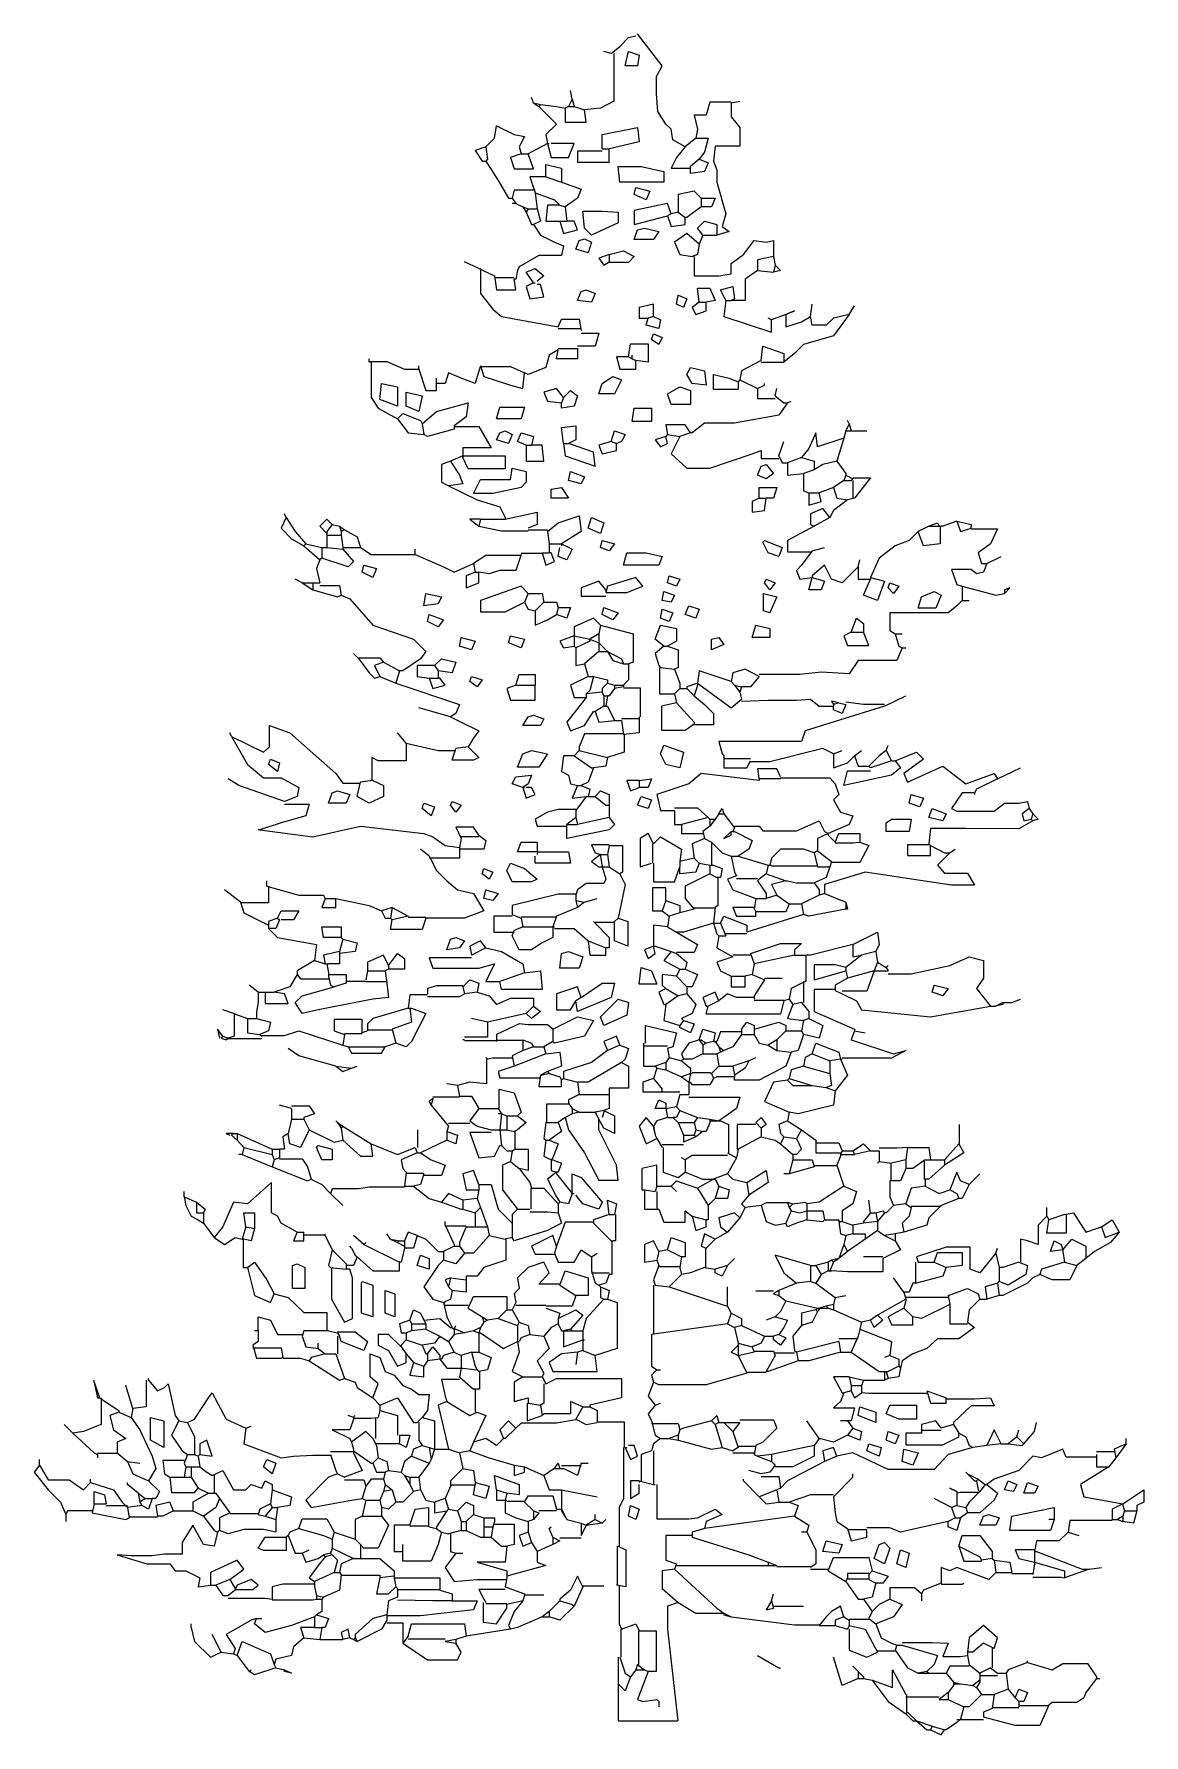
# Model space of a CAD drawing. Header units: metres. Extents: x -4 to 3.1, y -0.2 to 10.8.
import ezdxf

# ---------------------------------------------------------------- set-up
doc = ezdxf.new("R2010")
doc.units = ezdxf.units.M

msp = doc.modelspace()

# ---------------------------------------------------------------- linework, layer by layer
for p, q in [((0.057, 0.501), (0.123, -0.091)), ((-0.262, 0.148), (-0.262, -0.091)), ((-0.262, -0.091), (0.123, -0.091))]:
    msp.add_line(p, q)
at = {"flags": 128}
for points in [[(-0.307, 10.665), (-0.25, 10.711), (-0.194, 10.768), (-0.148, 10.779)], [(-0.307, 10.665), (-0.25, 10.711), (-0.194, 10.768), (-0.148, 10.779)], [(-0.307, 10.665), (-0.25, 10.711), (-0.194, 10.768), (-0.148, 10.779)], [(0.171, 10.062), (0.091, 10.108), (0.08, 10.176), (0.046, 10.21), (-0.006, 10.29), (-0.014, 10.404), (-0.014, 10.517), (0.023, 10.586), (-0.137, 10.791)], [(-0.29, 10.665), (-0.29, 10.358), (-0.376, 10.313), (-0.478, 10.301)], [(-0.29, 10.665), (-0.29, 10.358), (-0.376, 10.313), (-0.478, 10.301)], [(-0.29, 10.665), (-0.29, 10.358), (-0.376, 10.313), (-0.478, 10.301)], [(-0.29, 10.665), (-0.29, 10.358), (-0.376, 10.313), (-0.478, 10.301)], [(-0.29, 10.665), (-0.29, 10.358), (-0.376, 10.313), (-0.478, 10.301)], [(-0.29, 10.665), (-0.29, 10.358), (-0.376, 10.313), (-0.478, 10.301)], [(-0.307, 10.665), (-0.353, 10.677)], [(-0.307, 10.665), (-0.353, 10.677)], [(-0.307, 10.665), (-0.353, 10.677)], [(-0.307, 10.665), (-0.353, 10.677)], [(-0.307, 10.665), (-0.353, 10.677)], [(-0.194, 10.677), (-0.125, 10.654), (-0.137, 10.586), (-0.216, 10.586), (-0.194, 10.677)], [(-0.558, 10.37), (-0.569, 10.426)], [(-0.558, 10.37), (-0.569, 10.426)], [(-0.558, 10.37), (-0.569, 10.426)], [(-0.808, 10.347), (-0.82, 10.381)], [(-0.808, 10.347), (-0.82, 10.381)], [(-0.808, 10.347), (-0.82, 10.381)], [(-0.808, 10.347), (-0.82, 10.381)], [(-0.808, 10.347), (-0.82, 10.381)], [(-0.808, 10.347), (-0.82, 10.381)], [(-0.808, 10.347), (-0.82, 10.381)], [(-0.808, 10.347), (-0.774, 10.324)], [(-0.808, 10.347), (-0.763, 10.335)], [(-0.808, 10.347), (-0.774, 10.324)], [(-0.808, 10.347), (-0.774, 10.324)], [(-0.808, 10.347), (-0.774, 10.324)], [(-0.808, 10.347), (-0.774, 10.324)], [(-0.808, 10.347), (-0.774, 10.324)], [(-0.808, 10.347), (-0.763, 10.335)], [(-0.808, 10.347), (-0.763, 10.335)], [(-0.808, 10.347), (-0.763, 10.335)], [(-0.808, 10.347), (-0.763, 10.335)], [(-0.763, 10.335), (-0.774, 10.324)], [(-0.763, 10.335), (-0.774, 10.324)], [(-0.763, 10.335), (-0.774, 10.324)], [(-0.763, 10.335), (-0.774, 10.324)], [(-0.763, 10.335), (-0.774, 10.324)], [(-0.763, 10.335), (-0.774, 10.324)], [(-0.774, 10.324), (-0.66, 10.21), (-0.728, 10.142), (-0.717, 10.085)], [(-0.774, 10.324), (-0.66, 10.21), (-0.728, 10.142), (-0.717, 10.085)], [(-0.774, 10.324), (-0.66, 10.21), (-0.728, 10.142), (-0.717, 10.085)], [(-0.774, 10.324), (-0.66, 10.21), (-0.728, 10.142), (-0.717, 10.085)], [(-0.774, 10.324), (-0.66, 10.21), (-0.728, 10.142), (-0.717, 10.085)], [(-0.774, 10.324), (-0.66, 10.21), (-0.728, 10.142), (-0.717, 10.085)], [(-0.774, 10.324), (-0.66, 10.21), (-0.728, 10.142), (-0.717, 10.085)], [(-0.774, 10.324), (-0.66, 10.21), (-0.728, 10.142), (-0.717, 10.085)], [(-0.774, 10.324), (-0.66, 10.21), (-0.728, 10.142), (-0.717, 10.085)], [(-0.774, 10.324), (-0.66, 10.21), (-0.728, 10.142), (-0.717, 10.085)], [(-0.774, 10.324), (-0.66, 10.21), (-0.728, 10.142), (-0.717, 10.085)], [(-0.774, 10.324), (-0.66, 10.21), (-0.728, 10.142), (-0.717, 10.085)], [(-0.763, 10.335), (-0.66, 10.324), (-0.603, 10.313)], [(-0.763, 10.335), (-0.66, 10.324), (-0.603, 10.313)], [(-0.763, 10.335), (-0.66, 10.324), (-0.603, 10.313)], [(-0.763, 10.335), (-0.66, 10.324), (-0.603, 10.313)], [(-0.763, 10.335), (-0.66, 10.324), (-0.603, 10.313)], [(-0.763, 10.335), (-0.66, 10.324), (-0.603, 10.313)], [(-0.763, 10.335), (-0.66, 10.324), (-0.603, 10.313)], [(-0.581, 10.324), (-0.603, 10.313)], [(-0.558, 10.37), (-0.581, 10.324)], [(-0.558, 10.37), (-0.581, 10.324)], [(-0.558, 10.37), (-0.581, 10.324)], [(-0.558, 10.37), (-0.581, 10.324)], [(-0.558, 10.37), (-0.581, 10.324)], [(-0.558, 10.37), (-0.581, 10.324)], [(-0.558, 10.37), (-0.581, 10.324)], [(-0.558, 10.37), (-0.581, 10.324)], [(-0.558, 10.37), (-0.581, 10.324)], [(-0.581, 10.324), (-0.546, 10.324)], [(-0.581, 10.324), (-0.546, 10.324)], [(-0.581, 10.324), (-0.546, 10.324)], [(-0.581, 10.324), (-0.546, 10.324)], [(-0.581, 10.324), (-0.546, 10.324)], [(-0.581, 10.324), (-0.546, 10.324)], [(-0.581, 10.324), (-0.546, 10.324)], [(-0.558, 10.37), (-0.546, 10.324)], [(-0.558, 10.37), (-0.546, 10.324)], [(-0.558, 10.37), (-0.546, 10.324)], [(-0.558, 10.37), (-0.546, 10.324)], [(-0.558, 10.37), (-0.546, 10.324)], [(-0.558, 10.37), (-0.546, 10.324)], [(-0.558, 10.37), (-0.546, 10.324)], [(-0.558, 10.37), (-0.546, 10.324)], [(-0.558, 10.37), (-0.546, 10.324)], [(-0.558, 10.37), (-0.546, 10.324)], [(-0.558, 10.37), (-0.546, 10.324)], [(-0.558, 10.37), (-0.546, 10.324)], [(-0.558, 10.37), (-0.546, 10.324)], [(-0.546, 10.324), (-0.478, 10.301)], [(-0.546, 10.324), (-0.478, 10.301)], [(-0.546, 10.324), (-0.478, 10.301)], [(-0.546, 10.324), (-0.478, 10.301)], [(0.467, 10.352), (0.33, 10.352), (0.307, 10.267), (0.228, 10.267), (0.25, 10.176), (0.239, 10.119)], [(0.467, 10.352), (0.33, 10.352), (0.307, 10.267), (0.228, 10.267), (0.25, 10.176), (0.239, 10.119)], [(0.467, 10.352), (0.33, 10.352), (0.307, 10.267), (0.228, 10.267), (0.25, 10.176), (0.239, 10.119)], [(0.467, 10.352), (0.33, 10.352), (0.307, 10.267), (0.228, 10.267), (0.25, 10.176), (0.239, 10.119)], [(0.467, 10.352), (0.33, 10.352), (0.307, 10.267), (0.228, 10.267), (0.25, 10.176), (0.239, 10.119)], [(0.467, 10.352), (0.33, 10.352), (0.307, 10.267), (0.228, 10.267), (0.25, 10.176), (0.239, 10.119)], [(0.467, 10.352), (0.33, 10.352), (0.307, 10.267), (0.228, 10.267), (0.25, 10.176), (0.239, 10.119)], [(0.467, 10.352), (0.33, 10.352), (0.307, 10.267), (0.228, 10.267), (0.25, 10.176), (0.239, 10.119)], [(0.467, 10.352), (0.33, 10.352), (0.307, 10.267), (0.228, 10.267), (0.25, 10.176), (0.239, 10.119)], [(0.467, 10.352), (0.33, 10.352), (0.307, 10.267), (0.228, 10.267), (0.25, 10.176), (0.239, 10.119)], [(0.467, 10.352), (0.33, 10.352), (0.307, 10.267), (0.228, 10.267), (0.25, 10.176), (0.239, 10.119)], [(0.467, 10.352), (0.33, 10.352), (0.307, 10.267), (0.228, 10.267), (0.25, 10.176), (0.239, 10.119)], [(0.467, 10.352), (0.33, 10.352), (0.307, 10.267), (0.228, 10.267), (0.25, 10.176), (0.239, 10.119)], [(0.467, 10.352), (0.33, 10.352), (0.307, 10.267), (0.228, 10.267), (0.25, 10.176), (0.239, 10.119)], [(0.467, 10.352), (0.33, 10.352), (0.307, 10.267), (0.228, 10.267), (0.25, 10.176), (0.239, 10.119)], [(0.467, 10.352), (0.33, 10.352), (0.307, 10.267), (0.228, 10.267), (0.25, 10.176), (0.239, 10.119)], [(0.467, 10.352), (0.33, 10.352), (0.307, 10.267), (0.228, 10.267), (0.25, 10.176), (0.239, 10.119)], [(0.467, 10.352), (0.33, 10.352), (0.307, 10.267), (0.228, 10.267), (0.25, 10.176), (0.239, 10.119)], [(0.467, 10.352), (0.33, 10.352), (0.307, 10.267), (0.228, 10.267), (0.25, 10.176), (0.239, 10.119)], [(0.467, 10.352), (0.33, 10.352), (0.307, 10.267), (0.228, 10.267), (0.25, 10.176), (0.239, 10.119)], [(0.467, 10.352), (0.33, 10.352), (0.307, 10.267), (0.228, 10.267), (0.25, 10.176), (0.239, 10.119)], [(0.467, 10.352), (0.33, 10.352), (0.307, 10.267), (0.228, 10.267), (0.25, 10.176), (0.239, 10.119)], [(0.467, 10.347), (0.467, 10.256), (0.524, 10.187), (0.524, 10.068), (0.364, 10.068), (0.353, 9.971), (0.376, 9.914), (0.376, 9.835), (0.433, 9.63), (0.41, 9.55), (0.455, 9.516), (0.376, 9.493)], [(0.467, 10.347), (0.467, 10.256), (0.524, 10.187), (0.524, 10.068), (0.364, 10.068), (0.353, 9.971), (0.376, 9.914), (0.376, 9.835), (0.433, 9.63), (0.41, 9.55), (0.455, 9.516), (0.376, 9.493)], [(0.467, 10.347), (0.467, 10.256), (0.524, 10.187), (0.524, 10.068), (0.364, 10.068), (0.353, 9.971), (0.376, 9.914), (0.376, 9.835), (0.433, 9.63), (0.41, 9.55), (0.455, 9.516), (0.376, 9.493)], [(0.467, 10.347), (0.524, 10.358)], [(0.467, 10.347), (0.524, 10.358)], [(0.467, 10.347), (0.524, 10.358)], [(0.467, 10.347), (0.524, 10.358)], [(0.467, 10.347), (0.524, 10.358)], [(0.467, 10.347), (0.524, 10.358)], [(0.467, 10.347), (0.524, 10.358)], [(0.467, 10.347), (0.524, 10.358)], [(-0.603, 10.313), (-0.603, 10.222), (-0.467, 10.222), (-0.478, 10.301)], [(-0.603, 10.313), (-0.603, 10.222), (-0.467, 10.222), (-0.478, 10.301)], [(-1.115, 10.062), (-1.059, 10.119), (-1.047, 10.199), (-0.933, 10.142), (-0.865, 10.13), (-0.899, 10.062), (-0.888, 10.017)], [(-1.115, 10.062), (-1.059, 10.119), (-1.047, 10.199), (-0.933, 10.142), (-0.865, 10.13), (-0.899, 10.062), (-0.888, 10.017)], [(-1.115, 10.062), (-1.059, 10.119), (-1.047, 10.199), (-0.933, 10.142), (-0.865, 10.13), (-0.899, 10.062), (-0.888, 10.017)], [(-1.115, 10.062), (-1.059, 10.119), (-1.047, 10.199), (-0.933, 10.142), (-0.865, 10.13), (-0.899, 10.062), (-0.888, 10.017)], [(-0.364, 10.051), (-0.364, 10.142), (-0.137, 10.187), (-0.125, 10.096), (-0.319, 10.051)], [(-0.364, 10.051), (-0.364, 10.142), (-0.137, 10.187), (-0.125, 10.096), (-0.319, 10.051)], [(-0.364, 10.051), (-0.364, 10.142), (-0.137, 10.187), (-0.125, 10.096), (-0.319, 10.051)], [(-0.364, 10.051), (-0.364, 10.142), (-0.137, 10.187), (-0.125, 10.096), (-0.319, 10.051)], [(-0.364, 10.051), (-0.364, 10.142), (-0.137, 10.187), (-0.125, 10.096), (-0.319, 10.051)], [(-0.364, 10.051), (-0.364, 10.142), (-0.137, 10.187), (-0.125, 10.096), (-0.319, 10.051)], [(0.239, 10.119), (0.171, 10.062)], [(0.239, 10.119), (0.171, 10.062)], [(0.239, 10.119), (0.171, 10.062)], [(0.239, 10.119), (0.171, 10.062)], [(0.239, 10.119), (0.171, 10.062)], [(0.239, 10.119), (0.319, 10.119), (0.296, 10.028), (0.262, 9.983)], [(0.239, 10.119), (0.319, 10.119), (0.296, 10.028), (0.262, 9.983)], [(0.239, 10.119), (0.319, 10.119), (0.296, 10.028), (0.262, 9.983)], [(0.239, 10.119), (0.319, 10.119), (0.296, 10.028), (0.262, 9.983)], [(0.239, 10.119), (0.319, 10.119), (0.296, 10.028), (0.262, 9.983)], [(0.239, 10.119), (0.319, 10.119), (0.296, 10.028), (0.262, 9.983)], [(0.239, 10.119), (0.319, 10.119), (0.296, 10.028), (0.262, 9.983)], [(0.239, 10.119), (0.319, 10.119), (0.296, 10.028), (0.262, 9.983)], [(0.239, 10.119), (0.319, 10.119), (0.296, 10.028), (0.262, 9.983)], [(-1.115, 10.062), (-1.184, 10.039), (-1.138, 9.971), (-1.115, 9.971)], [(-1.115, 10.062), (-1.184, 10.039), (-1.138, 9.971), (-1.115, 9.971)], [(-1.115, 10.062), (-1.104, 9.983), (-1.115, 9.971)], [(-1.115, 10.062), (-1.104, 9.983), (-1.115, 9.971)], [(-1.115, 10.062), (-1.104, 9.983), (-1.115, 9.971)], [(-1.115, 10.062), (-1.104, 9.983), (-1.115, 9.971)], [(-1.115, 10.062), (-1.104, 9.983), (-1.115, 9.971)], [(-1.115, 10.062), (-1.104, 9.983), (-1.115, 9.971)], [(-0.888, 10.017), (-0.956, 9.994), (-0.933, 9.92), (-0.808, 9.92), (-0.842, 10.017)], [(-0.888, 10.017), (-0.956, 9.994), (-0.933, 9.92), (-0.808, 9.92), (-0.842, 10.017)], [(-0.888, 10.017), (-0.956, 9.994), (-0.933, 9.92), (-0.808, 9.92), (-0.842, 10.017)], [(-0.888, 10.017), (-0.956, 9.994), (-0.933, 9.92), (-0.808, 9.92), (-0.842, 10.017)], [(-0.888, 10.017), (-0.842, 10.017)], [(-0.717, 10.085), (-0.842, 10.017)], [(-0.717, 10.085), (-0.842, 10.017)], [(-0.717, 10.085), (-0.694, 9.994), (-0.581, 9.994), (-0.546, 10.085), (-0.694, 10.085)], [(-0.717, 10.085), (-0.706, 10.085)], [(-0.717, 10.085), (-0.694, 9.994), (-0.581, 9.994), (-0.546, 10.085), (-0.694, 10.085)], [(-0.717, 10.085), (-0.706, 10.085)], [(-0.717, 10.085), (-0.706, 10.085)], [(-0.717, 10.085), (-0.694, 9.994), (-0.581, 9.994), (-0.546, 10.085), (-0.694, 10.085)], [(-0.717, 10.085), (-0.706, 10.085)], [(-0.717, 10.085), (-0.706, 10.085)], [(-0.717, 10.085), (-0.694, 9.994), (-0.581, 9.994), (-0.546, 10.085), (-0.694, 10.085)], [(-0.364, 10.034), (-0.524, 10.034), (-0.524, 9.965), (-0.319, 9.965), (-0.319, 10.051)], [(-0.364, 10.034), (-0.524, 10.034), (-0.524, 9.965), (-0.319, 9.965), (-0.319, 10.051)], [(-0.364, 10.034), (-0.524, 10.034), (-0.524, 9.965), (-0.319, 9.965), (-0.319, 10.051)], [(-0.364, 10.051), (-0.319, 10.051)], [(-0.364, 10.051), (-0.319, 10.051)], [(-0.364, 10.051), (-0.319, 10.051)], [(0.171, 10.062), (0.114, 9.994), (0.08, 9.926), (0.205, 9.926)], [(0.171, 10.062), (0.114, 9.994), (0.08, 9.926), (0.205, 9.926)], [(0.171, 10.062), (0.114, 9.994), (0.08, 9.926), (0.205, 9.926)], [(0.171, 10.062), (0.114, 9.994), (0.08, 9.926), (0.205, 9.926)], [(0.171, 10.062), (0.114, 9.994), (0.08, 9.926), (0.205, 9.926)], [(0.171, 10.062), (0.114, 9.994), (0.08, 9.926), (0.205, 9.926)], [(0.171, 10.062), (0.114, 9.994), (0.08, 9.926), (0.205, 9.926)], [(0.171, 10.062), (0.114, 9.994), (0.08, 9.926), (0.205, 9.926)], [(0.171, 10.062), (0.114, 9.994), (0.08, 9.926), (0.205, 9.926)], [(0.171, 10.062), (0.114, 9.994), (0.08, 9.926), (0.205, 9.926)], [(0.171, 10.062), (0.114, 9.994), (0.08, 9.926), (0.205, 9.926)], [(0.171, 10.062), (0.114, 9.994), (0.08, 9.926), (0.205, 9.926)], [(0.171, 10.062), (0.114, 9.994), (0.08, 9.926), (0.205, 9.926)], [(0.171, 10.062), (0.114, 9.994), (0.08, 9.926), (0.205, 9.926)], [(0.171, 10.062), (0.114, 9.994), (0.08, 9.926), (0.205, 9.926)], [(0.171, 10.062), (0.114, 9.994), (0.08, 9.926), (0.205, 9.926)], [(0.171, 10.062), (0.114, 9.994), (0.08, 9.926), (0.205, 9.926)], [(0.171, 10.062), (0.114, 9.994), (0.08, 9.926), (0.205, 9.926)], [(-1.115, 9.971), (-1.036, 9.846), (-0.968, 9.732), (-0.945, 9.732)], [(-1.115, 9.971), (-1.036, 9.846), (-0.968, 9.732), (-0.945, 9.732)], [(-1.115, 9.971), (-1.036, 9.846), (-0.968, 9.732), (-0.945, 9.732)], [(-0.728, 9.869), (-0.728, 9.948), (-0.626, 9.926), (-0.626, 9.835)], [(-0.728, 9.869), (-0.728, 9.948), (-0.626, 9.926), (-0.626, 9.835)], [(-0.728, 9.869), (-0.728, 9.948), (-0.626, 9.926), (-0.626, 9.835)], [(-0.728, 9.869), (-0.728, 9.948), (-0.626, 9.926), (-0.626, 9.835)], [(-0.728, 9.869), (-0.728, 9.948), (-0.626, 9.926), (-0.626, 9.835)], [(-0.728, 9.869), (-0.728, 9.948), (-0.626, 9.926), (-0.626, 9.835)], [(-0.114, 9.937), (0.034, 9.903), (0.034, 9.835), (-0.25, 9.835), (-0.262, 9.937), (-0.114, 9.937)], [(-0.114, 9.937), (0.034, 9.903), (0.034, 9.835), (-0.25, 9.835), (-0.262, 9.937), (-0.114, 9.937)], [(0.262, 9.983), (0.319, 9.96), (0.296, 9.903), (0.205, 9.891), (0.205, 9.937)], [(0.262, 9.983), (0.319, 9.96), (0.296, 9.903), (0.205, 9.891), (0.205, 9.937)], [(0.262, 9.983), (0.205, 9.937)], [(0.262, 9.983), (0.205, 9.937)], [(0.262, 9.983), (0.205, 9.937)], [(0.262, 9.983), (0.205, 9.937)], [(-0.797, 9.783), (-0.933, 9.783), (-0.945, 9.732)], [(-0.797, 9.783), (-0.933, 9.783), (-0.945, 9.732)], [(-0.797, 9.783), (-0.933, 9.783), (-0.945, 9.732)], [(-0.797, 9.783), (-0.933, 9.783), (-0.945, 9.732)], [(-0.797, 9.783), (-0.933, 9.783), (-0.945, 9.732)], [(-0.797, 9.783), (-0.933, 9.783), (-0.945, 9.732)], [(-0.797, 9.783), (-0.933, 9.783), (-0.945, 9.732)], [(-0.728, 9.869), (-0.831, 9.869), (-0.797, 9.766)], [(-0.728, 9.869), (-0.831, 9.869), (-0.797, 9.766)], [(-0.728, 9.869), (-0.831, 9.869), (-0.797, 9.766)], [(-0.728, 9.869), (-0.831, 9.869), (-0.797, 9.766)], [(-0.797, 9.766), (-0.785, 9.664)], [(-0.797, 9.766), (-0.785, 9.664)], [(-0.797, 9.766), (-0.785, 9.664)], [(-0.797, 9.766), (-0.785, 9.664)], [(-0.797, 9.766), (-0.785, 9.664)], [(-0.797, 9.766), (-0.785, 9.664)], [(-0.797, 9.766), (-0.785, 9.664)], [(-0.797, 9.766), (-0.785, 9.664)], [(-0.797, 9.766), (-0.785, 9.664)], [(-0.797, 9.766), (-0.785, 9.664)], [(-0.797, 9.766), (-0.785, 9.664)], [(-0.797, 9.766), (-0.785, 9.664)], [(-0.797, 9.766), (-0.785, 9.664)], [(-0.797, 9.766), (-0.785, 9.664)], [(-0.797, 9.766), (-0.672, 9.721), (-0.637, 9.687)], [(-0.797, 9.766), (-0.785, 9.664)], [(-0.797, 9.766), (-0.785, 9.664)], [(-0.728, 9.869), (-0.626, 9.835)], [(-0.626, 9.835), (-0.501, 9.789), (-0.524, 9.732), (-0.603, 9.675)], [(-0.626, 9.835), (-0.501, 9.789), (-0.524, 9.732), (-0.603, 9.675)], [(-0.626, 9.835), (-0.501, 9.789), (-0.524, 9.732), (-0.603, 9.675)], [(-0.148, 9.8), (-0.057, 9.778), (-0.08, 9.721), (-0.159, 9.755), (-0.148, 9.8)], [(0.273, 9.732), (0.228, 9.778), (0.125, 9.755), (0.125, 9.641)], [(0.273, 9.732), (0.228, 9.778), (0.125, 9.755), (0.125, 9.641)], [(-0.945, 9.732), (-0.922, 9.698)], [(-0.945, 9.732), (-0.922, 9.698)], [(-0.922, 9.698), (-0.945, 9.698)], [(-0.922, 9.698), (-0.945, 9.698)], [(-0.922, 9.698), (-0.876, 9.675)], [(-0.876, 9.675), (-0.854, 9.641)], [(-0.876, 9.675), (-0.854, 9.641)], [(-0.876, 9.675), (-0.854, 9.641)], [(-0.876, 9.675), (-0.854, 9.641)], [(-0.876, 9.675), (-0.854, 9.641)], [(-0.876, 9.675), (-0.854, 9.641)], [(-0.876, 9.675), (-0.842, 9.664)], [(-0.876, 9.675), (-0.854, 9.641)], [(-0.876, 9.675), (-0.854, 9.641)], [(-0.876, 9.675), (-0.854, 9.641)], [(-0.876, 9.675), (-0.854, 9.641)], [(-0.842, 9.664), (-0.854, 9.641)], [(-0.842, 9.664), (-0.854, 9.641)], [(-0.842, 9.664), (-0.854, 9.641)], [(-0.842, 9.664), (-0.854, 9.641)], [(-0.842, 9.664), (-0.785, 9.664)], [(-0.785, 9.664), (-0.763, 9.584), (-0.808, 9.561)], [(-0.785, 9.664), (-0.763, 9.584), (-0.808, 9.561)], [(-0.785, 9.664), (-0.763, 9.584), (-0.808, 9.561)], [(-0.637, 9.687), (-0.717, 9.687), (-0.728, 9.584), (-0.637, 9.584)], [(-0.637, 9.687), (-0.717, 9.687), (-0.728, 9.584), (-0.637, 9.584)], [(-0.637, 9.687), (-0.603, 9.675)], [(-0.637, 9.687), (-0.603, 9.675)], [(-0.637, 9.687), (-0.603, 9.675)], [(-0.637, 9.687), (-0.603, 9.675)], [(-0.637, 9.687), (-0.603, 9.675)], [(-0.637, 9.687), (-0.603, 9.675)], [(-0.637, 9.687), (-0.603, 9.675)], [(-0.637, 9.687), (-0.603, 9.675)], [(-0.637, 9.687), (-0.603, 9.675)], [(-0.603, 9.675), (-0.592, 9.584)], [(-0.603, 9.675), (-0.592, 9.584)], [(-0.603, 9.675), (-0.592, 9.584)], [(-0.603, 9.675), (-0.592, 9.584)], [(0.08, 9.63), (0.057, 9.698), (-0.159, 9.652), (-0.159, 9.561), (0.057, 9.618)], [(0.08, 9.63), (0.057, 9.698), (-0.159, 9.652), (-0.159, 9.561), (0.057, 9.618)], [(0.08, 9.63), (0.057, 9.698), (-0.159, 9.652), (-0.159, 9.561), (0.057, 9.618)], [(0.08, 9.63), (0.057, 9.698), (-0.159, 9.652), (-0.159, 9.561), (0.057, 9.618)], [(0.08, 9.63), (0.057, 9.698), (-0.159, 9.652), (-0.159, 9.561), (0.057, 9.618)], [(0.08, 9.63), (0.057, 9.698), (-0.159, 9.652), (-0.159, 9.561), (0.057, 9.618)], [(0.08, 9.63), (0.057, 9.698), (-0.159, 9.652), (-0.159, 9.561), (0.057, 9.618)], [(0.08, 9.63), (0.057, 9.698), (-0.159, 9.652), (-0.159, 9.561), (0.057, 9.618)], [(0.273, 9.675), (0.182, 9.607), (0.171, 9.607)], [(0.273, 9.675), (0.182, 9.607), (0.171, 9.607)], [(0.273, 9.675), (0.182, 9.607), (0.171, 9.607)], [(0.273, 9.675), (0.182, 9.607), (0.171, 9.607)], [(0.273, 9.675), (0.182, 9.607), (0.171, 9.607)], [(0.273, 9.675), (0.182, 9.607), (0.171, 9.607)], [(0.273, 9.675), (0.182, 9.607), (0.171, 9.607)], [(0.273, 9.675), (0.182, 9.607), (0.171, 9.607)], [(0.273, 9.732), (0.364, 9.732), (0.341, 9.675), (0.273, 9.675)], [(0.273, 9.732), (0.364, 9.732), (0.341, 9.675), (0.273, 9.675)], [(0.273, 9.732), (0.364, 9.732), (0.341, 9.675), (0.273, 9.675)], [(0.273, 9.732), (0.364, 9.732), (0.341, 9.675), (0.273, 9.675)], [(0.273, 9.732), (0.273, 9.675)], [(0.273, 9.732), (0.364, 9.732), (0.341, 9.675), (0.273, 9.675)], [(0.273, 9.732), (0.273, 9.675)], [(0.273, 9.732), (0.273, 9.675)], [(0.273, 9.732), (0.273, 9.675)], [(-0.808, 9.561), (-0.763, 9.493), (-0.672, 9.448), (-0.615, 9.425), (-0.626, 9.362), (-0.774, 9.362), (-0.899, 9.288), (-0.911, 9.265), (-0.922, 9.209), (-0.933, 9.209)], [(-0.808, 9.561), (-0.763, 9.493), (-0.672, 9.448), (-0.615, 9.425), (-0.626, 9.362), (-0.774, 9.362), (-0.899, 9.288), (-0.911, 9.265), (-0.922, 9.209), (-0.933, 9.209)], [(-0.808, 9.561), (-0.763, 9.493), (-0.672, 9.448), (-0.615, 9.425), (-0.626, 9.362), (-0.774, 9.362), (-0.899, 9.288), (-0.911, 9.265), (-0.922, 9.209), (-0.933, 9.209)], [(-0.808, 9.561), (-0.763, 9.493), (-0.672, 9.448), (-0.615, 9.425), (-0.626, 9.362), (-0.774, 9.362), (-0.899, 9.288), (-0.911, 9.265), (-0.922, 9.209), (-0.933, 9.209)], [(-0.808, 9.561), (-0.763, 9.493), (-0.672, 9.448), (-0.615, 9.425), (-0.626, 9.362), (-0.774, 9.362), (-0.899, 9.288), (-0.911, 9.265), (-0.922, 9.209), (-0.933, 9.209)], [(-0.808, 9.561), (-0.763, 9.493), (-0.672, 9.448), (-0.615, 9.425), (-0.626, 9.362), (-0.774, 9.362), (-0.899, 9.288), (-0.911, 9.265), (-0.922, 9.209), (-0.933, 9.209)], [(-0.808, 9.561), (-0.763, 9.493), (-0.672, 9.448), (-0.615, 9.425), (-0.626, 9.362), (-0.774, 9.362), (-0.899, 9.288), (-0.911, 9.265), (-0.922, 9.209), (-0.933, 9.209)], [(-0.854, 9.641), (-0.82, 9.561), (-0.808, 9.561)], [(-0.854, 9.641), (-0.82, 9.561), (-0.808, 9.561)], [(-0.854, 9.641), (-0.82, 9.561), (-0.808, 9.561)], [(-0.854, 9.641), (-0.82, 9.561), (-0.808, 9.561)], [(-0.854, 9.641), (-0.82, 9.561), (-0.808, 9.561)], [(-0.854, 9.641), (-0.82, 9.561), (-0.808, 9.561)], [(-0.854, 9.641), (-0.82, 9.561), (-0.808, 9.561)], [(-0.854, 9.641), (-0.82, 9.561), (-0.808, 9.561)], [(-0.854, 9.641), (-0.82, 9.561), (-0.808, 9.561)], [(-0.854, 9.641), (-0.82, 9.561), (-0.808, 9.561)], [(-0.854, 9.641), (-0.82, 9.561), (-0.808, 9.561)], [(-0.637, 9.584), (-0.615, 9.504), (-0.524, 9.527), (-0.546, 9.584), (-0.592, 9.584)], [(-0.637, 9.584), (-0.592, 9.584)], [(-0.637, 9.584), (-0.592, 9.584)], [(-0.637, 9.584), (-0.592, 9.584)], [(-0.637, 9.584), (-0.615, 9.504), (-0.524, 9.527), (-0.546, 9.584), (-0.592, 9.584)], [(-0.637, 9.584), (-0.615, 9.504), (-0.524, 9.527), (-0.546, 9.584), (-0.592, 9.584)], [(-0.637, 9.584), (-0.592, 9.584)], [(-0.637, 9.584), (-0.592, 9.584)], [(-0.637, 9.584), (-0.592, 9.584)], [(-0.364, 9.647), (-0.262, 9.641), (-0.262, 9.573), (-0.433, 9.493), (-0.478, 9.539), (-0.489, 9.647), (-0.364, 9.647)], [(0.08, 9.63), (0.057, 9.618)], [(0.08, 9.63), (0.057, 9.618)], [(0.08, 9.63), (0.057, 9.618)], [(0.057, 9.618), (0.08, 9.55), (0.171, 9.561), (0.171, 9.607)], [(0.057, 9.618), (0.08, 9.55), (0.171, 9.561), (0.171, 9.607)], [(0.125, 9.641), (0.08, 9.63)], [(0.125, 9.641), (0.08, 9.63)], [(0.125, 9.641), (0.08, 9.63)], [(0.125, 9.641), (0.171, 9.607)], [(0.125, 9.641), (0.171, 9.607)], [(0.125, 9.641), (0.171, 9.607)], [(0.125, 9.641), (0.171, 9.607)], [(0.125, 9.641), (0.171, 9.607)], [(0.285, 9.493), (0.25, 9.539), (0.296, 9.584), (0.376, 9.561), (0.376, 9.493)], [(0.285, 9.493), (0.25, 9.539), (0.296, 9.584), (0.376, 9.561), (0.376, 9.493)], [(0.285, 9.493), (0.25, 9.539), (0.296, 9.584), (0.376, 9.561), (0.376, 9.493)], [(0.285, 9.493), (0.25, 9.539), (0.296, 9.584), (0.376, 9.561), (0.376, 9.493)], [(0.285, 9.493), (0.25, 9.539), (0.296, 9.584), (0.376, 9.561), (0.376, 9.493)], [(-0.478, 9.47), (-0.433, 9.448), (-0.455, 9.379), (-0.535, 9.402), (-0.512, 9.459), (-0.478, 9.47)], [(-0.091, 9.539), (0, 9.516), (-0.034, 9.465), (-0.159, 9.465), (-0.137, 9.527), (-0.091, 9.539)], [(0.262, 9.436), (0.182, 9.504), (0.102, 9.448), (0.137, 9.368), (0.216, 9.356)], [(0.262, 9.436), (0.182, 9.504), (0.102, 9.448), (0.137, 9.368), (0.216, 9.356)], [(0.262, 9.436), (0.182, 9.504), (0.102, 9.448), (0.137, 9.368), (0.216, 9.356)], [(0.262, 9.436), (0.182, 9.504), (0.102, 9.448), (0.137, 9.368), (0.216, 9.356)], [(0.262, 9.436), (0.182, 9.504), (0.102, 9.448), (0.137, 9.368), (0.216, 9.356)], [(0.262, 9.436), (0.182, 9.504), (0.102, 9.448), (0.137, 9.368), (0.216, 9.356)], [(0.262, 9.436), (0.182, 9.504), (0.102, 9.448), (0.137, 9.368), (0.216, 9.356)], [(0.262, 9.436), (0.182, 9.504), (0.102, 9.448), (0.137, 9.368), (0.216, 9.356)], [(0.262, 9.436), (0.182, 9.504), (0.102, 9.448), (0.137, 9.368), (0.216, 9.356)], [(0.262, 9.436), (0.182, 9.504), (0.102, 9.448), (0.137, 9.368), (0.216, 9.356)], [(0.262, 9.436), (0.182, 9.504), (0.102, 9.448), (0.137, 9.368), (0.216, 9.356)], [(0.262, 9.436), (0.182, 9.504), (0.102, 9.448), (0.137, 9.368), (0.216, 9.356)], [(0.262, 9.436), (0.182, 9.504), (0.102, 9.448), (0.137, 9.368), (0.216, 9.356)], [(0.262, 9.436), (0.182, 9.504), (0.102, 9.448), (0.137, 9.368), (0.216, 9.356)], [(0.262, 9.436), (0.182, 9.504), (0.102, 9.448), (0.137, 9.368), (0.216, 9.356)], [(0.262, 9.436), (0.182, 9.504), (0.102, 9.448), (0.137, 9.368), (0.216, 9.356)], [(0.262, 9.436), (0.182, 9.504), (0.102, 9.448), (0.137, 9.368), (0.216, 9.356)], [(0.262, 9.436), (0.182, 9.504), (0.102, 9.448), (0.137, 9.368), (0.216, 9.356)], [(0.262, 9.436), (0.182, 9.504), (0.102, 9.448), (0.137, 9.368), (0.216, 9.356)], [(0.262, 9.436), (0.182, 9.504), (0.102, 9.448), (0.137, 9.368), (0.216, 9.356)], [(0.262, 9.436), (0.182, 9.504), (0.102, 9.448), (0.137, 9.368), (0.216, 9.356)], [(0.262, 9.436), (0.182, 9.504), (0.102, 9.448), (0.137, 9.368), (0.216, 9.356)], [(0.262, 9.436), (0.182, 9.504), (0.102, 9.448), (0.137, 9.368), (0.216, 9.356)], [(0.262, 9.436), (0.182, 9.504), (0.102, 9.448), (0.137, 9.368), (0.216, 9.356)], [(0.262, 9.436), (0.182, 9.504), (0.102, 9.448), (0.137, 9.368), (0.216, 9.356)], [(0.262, 9.436), (0.182, 9.504), (0.102, 9.448), (0.137, 9.368), (0.216, 9.356)], [(0.228, 9.356), (0.228, 9.231), (0.387, 9.231), (0.467, 9.243), (0.467, 9.311), (0.546, 9.368), (0.615, 9.459), (0.694, 9.448), (0.74, 9.459), (0.74, 9.356)], [(0.285, 9.493), (0.262, 9.436)], [(0.285, 9.493), (0.262, 9.436)], [(0.285, 9.493), (0.376, 9.493)], [(0.285, 9.493), (0.376, 9.493)], [(0.285, 9.493), (0.376, 9.493)], [(-0.319, 9.368), (-0.387, 9.345), (-0.353, 9.3), (-0.319, 9.322)], [(-0.319, 9.368), (-0.387, 9.345), (-0.353, 9.3), (-0.319, 9.322)], [(-0.319, 9.368), (-0.387, 9.345), (-0.353, 9.3), (-0.319, 9.322)], [(-0.319, 9.368), (-0.387, 9.345), (-0.353, 9.3), (-0.319, 9.322)], [(-0.319, 9.368), (-0.387, 9.345), (-0.353, 9.3), (-0.319, 9.322)], [(-0.319, 9.368), (-0.387, 9.345), (-0.353, 9.3), (-0.319, 9.322)], [(-0.319, 9.368), (-0.387, 9.345), (-0.353, 9.3), (-0.319, 9.322)], [(-0.319, 9.368), (-0.228, 9.391), (-0.159, 9.356), (-0.194, 9.317), (-0.319, 9.317)], [(-0.319, 9.368), (-0.228, 9.391), (-0.159, 9.356), (-0.194, 9.317), (-0.319, 9.317)], [(-0.319, 9.368), (-0.228, 9.391), (-0.159, 9.356), (-0.194, 9.317), (-0.319, 9.317)], [(-0.319, 9.368), (-0.228, 9.391), (-0.159, 9.356), (-0.194, 9.317), (-0.319, 9.317)], [(-0.319, 9.368), (-0.228, 9.391), (-0.159, 9.356), (-0.194, 9.317), (-0.319, 9.317)], [(-0.319, 9.368), (-0.228, 9.391), (-0.159, 9.356), (-0.194, 9.317), (-0.319, 9.317)], [(-0.319, 9.368), (-0.228, 9.391), (-0.159, 9.356), (-0.194, 9.317), (-0.319, 9.317)], [(-0.319, 9.368), (-0.228, 9.391), (-0.159, 9.356), (-0.194, 9.317), (-0.319, 9.317)], [(-0.319, 9.368), (-0.228, 9.391), (-0.159, 9.356), (-0.194, 9.317), (-0.319, 9.317)], [(-0.319, 9.368), (-0.319, 9.322)], [(-0.319, 9.368), (-0.319, 9.322)], [(-0.319, 9.368), (-0.319, 9.322)], [(0.262, 9.436), (0.25, 9.368), (0.216, 9.356)], [(0.262, 9.436), (0.25, 9.368), (0.216, 9.356)], [(0.262, 9.436), (0.25, 9.368), (0.216, 9.356)], [(0.74, 9.356), (0.637, 9.334), (0.637, 9.265)], [(0.74, 9.356), (0.637, 9.334), (0.637, 9.265)], [(0.74, 9.356), (0.637, 9.334), (0.637, 9.265)], [(0.74, 9.356), (0.751, 9.3)], [(-1.161, 9.277), (-1.252, 9.322)], [(-1.161, 9.277), (-1.252, 9.322)], [(-1.161, 9.277), (-1.059, 9.231)], [(-1.161, 9.277), (-1.059, 9.231)], [(-1.161, 9.277), (-1.059, 9.231)], [(-1.161, 9.277), (-1.059, 9.231)], [(-1.161, 9.277), (-1.059, 9.231)], [(-1.161, 9.277), (-1.059, 9.231)], [(-1.161, 9.277), (-1.059, 9.231)], [(-1.15, 9.277), (-1.15, 9.117), (-1.07, 9.015), (-1.013, 8.969), (-0.649, 8.901)], [(-1.15, 9.277), (-1.15, 9.117), (-1.07, 9.015), (-1.013, 8.969), (-0.649, 8.901)], [(-1.15, 9.277), (-1.15, 9.117), (-1.07, 9.015), (-1.013, 8.969), (-0.649, 8.901)], [(-1.15, 9.277), (-1.15, 9.117), (-1.07, 9.015), (-1.013, 8.969), (-0.649, 8.901)], [(-1.15, 9.277), (-1.15, 9.117), (-1.07, 9.015), (-1.013, 8.969), (-0.649, 8.901)], [(-1.15, 9.277), (-1.15, 9.117), (-1.07, 9.015), (-1.013, 8.969), (-0.649, 8.901)], [(-1.15, 9.277), (-1.15, 9.117), (-1.07, 9.015), (-1.013, 8.969), (-0.649, 8.901)], [(-1.15, 9.277), (-1.15, 9.117), (-1.07, 9.015), (-1.013, 8.969), (-0.649, 8.901)], [(-1.059, 9.231), (-1.047, 9.14), (-0.922, 9.14), (-0.933, 9.209)], [(-1.059, 9.231), (-1.047, 9.14), (-0.922, 9.14), (-0.933, 9.209)], [(-1.059, 9.231), (-1.047, 9.14), (-0.922, 9.14), (-0.933, 9.209)], [(-1.059, 9.22), (-0.933, 9.22)], [(-1.059, 9.22), (-0.933, 9.22)], [(-1.059, 9.22), (-0.933, 9.22)], [(-1.059, 9.22), (-0.933, 9.22)], [(-0.808, 9.186), (-0.854, 9.254), (-0.797, 9.277), (-0.74, 9.231), (-0.785, 9.197)], [(0.637, 9.265), (0.558, 9.209), (0.558, 9.072), (0.467, 9.072)], [(0.637, 9.265), (0.558, 9.209), (0.558, 9.072), (0.467, 9.072)], [(0.637, 9.265), (0.558, 9.209), (0.558, 9.072), (0.467, 9.072)], [(0.637, 9.265), (0.558, 9.209), (0.558, 9.072), (0.467, 9.072)], [(0.637, 9.265), (0.558, 9.209), (0.558, 9.072), (0.467, 9.072)], [(0.637, 9.265), (0.558, 9.209), (0.558, 9.072), (0.467, 9.072)], [(0.637, 9.265), (0.558, 9.209), (0.558, 9.072), (0.467, 9.072)], [(0.637, 9.265), (0.558, 9.209), (0.558, 9.072), (0.467, 9.072)], [(0.637, 9.265), (0.74, 9.254)], [(0.637, 9.265), (0.74, 9.254)], [(0.637, 9.265), (0.74, 9.254)], [(0.637, 9.265), (0.74, 9.254)], [(0.751, 9.3), (0.785, 9.265), (0.74, 9.254)], [(0.751, 9.3), (0.74, 9.254)], [(0.751, 9.3), (0.74, 9.254)], [(0.751, 9.3), (0.785, 9.265), (0.74, 9.254)], [(-0.808, 9.186), (-0.854, 9.163), (-0.831, 9.083), (-0.74, 9.095), (-0.763, 9.174), (-0.785, 9.174)], [(-0.808, 9.186), (-0.854, 9.163), (-0.831, 9.083), (-0.74, 9.095), (-0.763, 9.174), (-0.785, 9.174)], [(-0.808, 9.186), (-0.854, 9.163), (-0.831, 9.083), (-0.74, 9.095), (-0.763, 9.174), (-0.785, 9.174)], [(-0.808, 9.186), (-0.797, 9.186)], [(-0.808, 9.186), (-0.797, 9.186)], [(-0.467, 9.14), (-0.41, 9.117), (-0.433, 9.061), (-0.524, 9.072), (-0.501, 9.129), (-0.467, 9.14)], [(0.262, 9.061), (0.25, 9.152), (0.33, 9.152), (0.364, 9.072), (0.307, 9.061)], [(0.262, 9.061), (0.25, 9.152), (0.33, 9.152), (0.364, 9.072), (0.307, 9.061)], [(0.262, 9.061), (0.25, 9.152), (0.33, 9.152), (0.364, 9.072), (0.307, 9.061)], [(0.433, 9.072), (0.398, 9.14), (0.478, 9.163), (0.489, 9.083), (0.467, 9.072)], [(-0.034, 8.969), (-0.034, 9.049), (-0.125, 9.026), (-0.125, 8.958), (-0.068, 8.958)], [(-0.034, 8.969), (-0.034, 9.049), (-0.125, 9.026), (-0.125, 8.958), (-0.068, 8.958)], [(-0.034, 8.969), (-0.034, 9.049), (-0.125, 9.026), (-0.125, 8.958), (-0.068, 8.958)], [(-0.034, 8.969), (-0.034, 9.049), (-0.125, 9.026), (-0.125, 8.958), (-0.068, 8.958)], [(0.125, 9.106), (0.182, 9.083), (0.159, 9.026), (0.114, 9.049), (0.125, 9.106)], [(0.125, 9.106), (0.182, 9.083), (0.159, 9.026), (0.114, 9.049), (0.125, 9.106)], [(0.262, 9.061), (0.216, 9.026), (0.239, 8.981), (0.307, 9.004), (0.307, 9.061)], [(0.262, 9.061), (0.216, 9.026), (0.239, 8.981), (0.307, 9.004), (0.307, 9.061)], [(0.262, 9.061), (0.216, 9.026), (0.239, 8.981), (0.307, 9.004), (0.307, 9.061)], [(0.262, 9.061), (0.216, 9.026), (0.239, 8.981), (0.307, 9.004), (0.307, 9.061)], [(0.262, 9.061), (0.216, 9.026), (0.239, 8.981), (0.307, 9.004), (0.307, 9.061)], [(0.262, 9.061), (0.216, 9.026), (0.239, 8.981), (0.307, 9.004), (0.307, 9.061)], [(0.262, 9.061), (0.216, 9.026), (0.239, 8.981), (0.307, 9.004), (0.307, 9.061)], [(0.262, 9.061), (0.216, 9.026), (0.239, 8.981), (0.307, 9.004), (0.307, 9.061)], [(0.262, 9.061), (0.216, 9.026), (0.239, 8.981), (0.307, 9.004), (0.307, 9.061)], [(0.262, 9.061), (0.307, 9.061)], [(0.262, 9.061), (0.307, 9.061)], [(0.262, 9.061), (0.307, 9.061)], [(0.262, 9.061), (0.307, 9.061)], [(0.433, 9.072), (0.421, 8.969), (0.728, 8.867), (0.728, 8.947)], [(0.433, 9.072), (0.467, 9.072)], [(0.433, 9.072), (0.467, 9.072)], [(0.433, 9.072), (0.467, 9.072)], [(0.433, 9.072), (0.467, 9.072)], [(0.433, 9.072), (0.467, 9.072)], [(0.433, 9.072), (0.467, 9.072)], [(0.433, 9.072), (0.467, 9.072)], [(0.433, 9.072), (0.467, 9.072)], [(0.433, 9.072), (0.467, 9.072)], [(0.433, 9.072), (0.467, 9.072)], [(0.82, 8.981), (0.876, 9.004), (0.82, 8.981)], [(0.82, 8.981), (0.876, 9.004), (0.82, 8.981)], [(0.82, 8.981), (0.876, 9.004), (0.82, 8.981)], [(0.82, 8.981), (0.876, 9.004), (0.82, 8.981)], [(0.82, 8.981), (0.876, 9.004), (0.82, 8.981)], [(0.82, 8.981), (0.876, 9.004), (0.82, 8.981)], [(0.82, 8.981), (0.876, 9.004), (0.82, 8.981)], [(0.82, 8.981), (0.876, 9.004), (0.82, 8.981)], [(0.979, 8.969), (0.99, 9.049)], [(0.979, 8.969), (0.99, 9.049)], [(0.979, 8.969), (0.99, 9.049)], [(0.979, 8.969), (0.99, 9.049)], [(0.979, 8.969), (0.99, 9.049)], [(0.979, 8.969), (0.99, 9.049)], [(0.979, 8.969), (0.99, 9.049)], [(0.979, 8.969), (0.99, 9.049)], [(0.979, 8.969), (0.99, 9.049)], [(0.979, 8.969), (0.99, 9.049)], [(0.979, 8.969), (0.99, 9.049)], [(0.979, 8.969), (0.99, 9.049)], [(1.229, 8.981), (1.263, 9.038)], [(1.229, 8.981), (1.263, 9.038)], [(-0.649, 8.901), (-0.626, 8.952), (-0.512, 8.952), (-0.501, 8.878)], [(-0.649, 8.901), (-0.626, 8.952), (-0.512, 8.952), (-0.501, 8.878)], [(-0.649, 8.89), (-0.501, 8.89)], [(-0.649, 8.89), (-0.501, 8.89)], [(-0.034, 8.969), (0.011, 8.947), (0, 8.89), (-0.08, 8.913), (-0.068, 8.958)], [(-0.034, 8.969), (0.011, 8.947), (0, 8.89), (-0.08, 8.913), (-0.068, 8.958)], [(-0.034, 8.969), (0.011, 8.947), (0, 8.89), (-0.08, 8.913), (-0.068, 8.958)], [(-0.034, 8.969), (0.011, 8.947), (0, 8.89), (-0.08, 8.913), (-0.068, 8.958)], [(-0.034, 8.969), (0.011, 8.947), (0, 8.89), (-0.08, 8.913), (-0.068, 8.958)], [(-0.034, 8.969), (0.011, 8.947), (0, 8.89), (-0.08, 8.913), (-0.068, 8.958)], [(-0.034, 8.969), (-0.068, 8.958)], [(0.728, 8.947), (0.706, 8.958)], [(0.728, 8.947), (0.706, 8.958)], [(0.728, 8.947), (0.706, 8.958)], [(0.728, 8.947), (0.706, 8.958)], [(0.728, 8.947), (0.706, 8.958)], [(0.728, 8.947), (0.706, 8.958)], [(0.82, 8.981), (0.728, 8.947)], [(1.229, 8.981), (1.127, 8.844), (0.933, 8.787), (0.876, 8.73), (0.808, 8.674)], [(1.229, 8.981), (1.127, 8.844), (0.933, 8.787), (0.876, 8.73), (0.808, 8.674)], [(0.82, 8.981), (0.82, 8.969)], [(0.82, 8.981), (0.82, 8.969)], [(0.82, 8.981), (0.82, 8.969)], [(0.82, 8.981), (0.82, 8.969)], [(0.82, 8.981), (0.82, 8.969)], [(0.82, 8.969), (0.82, 8.901), (0.922, 8.935), (0.979, 8.969)], [(0.82, 8.969), (0.82, 8.901), (0.922, 8.935), (0.979, 8.969)], [(0.82, 8.969), (0.82, 8.901), (0.922, 8.935), (0.979, 8.969)], [(1.229, 8.981), (1.127, 8.958), (1.081, 8.913), (0.99, 8.913), (0.979, 8.969)], [(1.229, 8.981), (1.127, 8.958), (1.081, 8.913), (0.99, 8.913), (0.979, 8.969)], [(-0.501, 8.861), (-0.387, 8.861), (-0.41, 8.776), (-0.524, 8.776)], [(-0.501, 8.861), (-0.387, 8.861), (-0.41, 8.776), (-0.524, 8.776)], [(-0.501, 8.861), (-0.387, 8.861), (-0.41, 8.776), (-0.524, 8.776)], [(-0.194, 8.708), (-0.182, 8.793), (-0.068, 8.793), (-0.068, 8.674), (-0.148, 8.685)], [(-0.034, 8.856), (0.023, 8.833), (0, 8.787), (-0.046, 8.821), (-0.034, 8.856)], [(-0.034, 8.856), (0.023, 8.833), (0, 8.787), (-0.046, 8.821), (-0.034, 8.856)], [(-1.867, 8.674), (-1.867, 8.696)], [(-1.867, 8.674), (-1.867, 8.696)], [(-1.867, 8.679), (-1.753, 8.679), (-1.639, 8.628), (-1.548, 8.628)], [(-1.867, 8.679), (-1.753, 8.679), (-1.639, 8.628), (-1.548, 8.628)], [(-1.867, 8.679), (-1.753, 8.679), (-1.639, 8.628), (-1.548, 8.628)], [(-1.867, 8.679), (-1.753, 8.679), (-1.639, 8.628), (-1.548, 8.628)], [(-1.867, 8.679), (-1.753, 8.679), (-1.639, 8.628), (-1.548, 8.628)], [(-1.867, 8.679), (-1.753, 8.679), (-1.639, 8.628), (-1.548, 8.628)], [(-1.855, 8.674), (-1.855, 8.446), (-1.81, 8.378), (-1.685, 8.309)], [(-0.649, 8.753), (-0.706, 8.719), (-0.728, 8.639), (-0.842, 8.594), (-0.865, 8.605)], [(-0.524, 8.765), (-0.524, 8.696), (-0.66, 8.696), (-0.649, 8.753)], [(-0.524, 8.765), (-0.524, 8.696), (-0.66, 8.696), (-0.649, 8.753)], [(-0.524, 8.759), (-0.649, 8.759)], [(-0.194, 8.708), (-0.273, 8.708), (-0.25, 8.628), (-0.148, 8.628), (-0.148, 8.685)], [(-0.194, 8.708), (-0.273, 8.708), (-0.25, 8.628), (-0.148, 8.628), (-0.148, 8.685)], [(-0.194, 8.708), (-0.273, 8.708), (-0.25, 8.628), (-0.148, 8.628), (-0.148, 8.685)], [(-0.194, 8.708), (-0.273, 8.708), (-0.25, 8.628), (-0.148, 8.628), (-0.148, 8.685)], [(-0.194, 8.708), (-0.273, 8.708), (-0.25, 8.628), (-0.148, 8.628), (-0.148, 8.685)], [(-0.194, 8.708), (-0.273, 8.708), (-0.25, 8.628), (-0.148, 8.628), (-0.148, 8.685)], [(-0.194, 8.708), (-0.273, 8.708), (-0.25, 8.628), (-0.148, 8.628), (-0.148, 8.685)], [(-0.194, 8.708), (-0.273, 8.708), (-0.25, 8.628), (-0.148, 8.628), (-0.148, 8.685)], [(-0.194, 8.708), (-0.171, 8.696)], [(-0.171, 8.696), (-0.171, 8.719)], [(-0.171, 8.696), (-0.171, 8.719)], [(-0.171, 8.696), (-0.148, 8.685)], [(-0.171, 8.696), (-0.148, 8.685)], [(-0.171, 8.696), (-0.148, 8.685)], [(0.66, 8.685), (0.535, 8.617), (0.524, 8.56)], [(0.66, 8.685), (0.535, 8.617), (0.524, 8.56)], [(0.66, 8.685), (0.672, 8.776), (0.808, 8.73), (0.808, 8.674)], [(0.66, 8.685), (0.672, 8.776), (0.808, 8.73), (0.808, 8.674)], [(0.66, 8.674), (0.785, 8.674), (0.808, 8.674)], [(0.66, 8.674), (0.785, 8.674), (0.808, 8.674)], [(0.66, 8.674), (0.785, 8.674), (0.808, 8.674)], [(-1.548, 8.628), (-1.548, 8.651)], [(-1.548, 8.628), (-1.502, 8.491), (-1.434, 8.491), (-1.434, 8.537)], [(-1.548, 8.628), (-1.502, 8.491), (-1.434, 8.491), (-1.434, 8.537)], [(-1.15, 8.651), (-1.172, 8.582), (-1.184, 8.537), (-1.275, 8.571), (-1.355, 8.605), (-1.377, 8.537), (-1.434, 8.537)], [(-1.15, 8.651), (-1.172, 8.582), (-1.184, 8.537), (-1.275, 8.571), (-1.355, 8.605), (-1.377, 8.537), (-1.434, 8.537)], [(-1.15, 8.651), (-1.172, 8.582), (-1.184, 8.537), (-1.275, 8.571), (-1.355, 8.605), (-1.377, 8.537), (-1.434, 8.537)], [(-1.15, 8.651), (-1.172, 8.582), (-1.184, 8.537), (-1.275, 8.571), (-1.355, 8.605), (-1.377, 8.537), (-1.434, 8.537)], [(-1.434, 8.537), (-1.434, 8.571)], [(-1.15, 8.651), (-1.127, 8.582), (-0.956, 8.526), (-0.876, 8.503), (-0.865, 8.605)], [(-1.15, 8.645), (-0.956, 8.645), (-0.865, 8.605)], [(-0.296, 8.582), (-0.239, 8.56), (-0.285, 8.469), (-0.387, 8.469), (-0.364, 8.537), (-0.296, 8.582)], [(-0.296, 8.582), (-0.239, 8.56), (-0.285, 8.469), (-0.387, 8.469), (-0.364, 8.537), (-0.296, 8.582)], [(0.205, 8.639), (0.296, 8.617), (0.307, 8.526), (0.216, 8.537), (0.182, 8.594), (0.205, 8.639)], [(0.512, 8.548), (0.512, 8.497), (0.353, 8.497), (0.353, 8.594), (0.455, 8.571), (0.512, 8.548)], [(0.512, 8.548), (0.512, 8.497), (0.353, 8.497), (0.353, 8.594), (0.455, 8.571), (0.512, 8.548)], [(0.512, 8.548), (0.512, 8.497), (0.353, 8.497), (0.353, 8.594), (0.455, 8.571), (0.512, 8.548)], [(0.512, 8.548), (0.512, 8.497), (0.353, 8.497), (0.353, 8.594), (0.455, 8.571), (0.512, 8.548)], [(0.512, 8.548), (0.512, 8.497), (0.353, 8.497), (0.353, 8.594), (0.455, 8.571), (0.512, 8.548)], [(0.524, 8.56), (0.512, 8.548)], [(0.524, 8.56), (0.512, 8.548)], [(0.524, 8.56), (0.512, 8.548)], [(0.524, 8.56), (0.637, 8.503)], [(0.524, 8.56), (0.637, 8.503)], [(-1.787, 8.537), (-1.685, 8.514), (-1.685, 8.389), (-1.798, 8.434), (-1.787, 8.537)], [(-1.628, 8.48), (-1.525, 8.457), (-1.548, 8.355), (-1.628, 8.389), (-1.628, 8.48)], [(-0.615, 8.446), (-0.66, 8.503), (-0.74, 8.48), (-0.717, 8.423), (-0.626, 8.412)], [(-0.615, 8.446), (-0.569, 8.491), (-0.524, 8.457), (-0.546, 8.389), (-0.626, 8.378), (-0.626, 8.412)], [(-0.615, 8.446), (-0.569, 8.491), (-0.524, 8.457), (-0.546, 8.389), (-0.626, 8.378), (-0.626, 8.412)], [(-0.615, 8.446), (-0.569, 8.491), (-0.524, 8.457), (-0.546, 8.389), (-0.626, 8.378), (-0.626, 8.412)], [(0.137, 8.514), (0.205, 8.491), (0.205, 8.4), (0.08, 8.4), (0.057, 8.469), (0.137, 8.514)], [(0.637, 8.503), (0.683, 8.526), (0.683, 8.537)], [(0.637, 8.503), (0.683, 8.526), (0.683, 8.537)], [(0.637, 8.503), (0.683, 8.526), (0.683, 8.537)], [(0.637, 8.503), (0.683, 8.526), (0.683, 8.537)], [(0.637, 8.503), (0.683, 8.526), (0.683, 8.537)], [(0.637, 8.503), (0.683, 8.526), (0.683, 8.537)], [(0.637, 8.503), (0.683, 8.526), (0.683, 8.537)], [(0.637, 8.503), (0.637, 8.44), (0.751, 8.44)], [(0.637, 8.503), (0.637, 8.44), (0.751, 8.44)], [(0.637, 8.503), (0.637, 8.44), (0.751, 8.44)], [(0.637, 8.503), (0.637, 8.44), (0.751, 8.44)], [(0.637, 8.503), (0.637, 8.44), (0.751, 8.44)], [(0.637, 8.503), (0.637, 8.44), (0.751, 8.44)], [(0.637, 8.503), (0.637, 8.44), (0.751, 8.44)], [(0.637, 8.503), (0.637, 8.44), (0.751, 8.44)], [(0.637, 8.503), (0.637, 8.44), (0.751, 8.44)], [(0.637, 8.503), (0.637, 8.44), (0.751, 8.44)], [(0.751, 8.457), (0.763, 8.503)], [(0.751, 8.457), (0.808, 8.412), (0.831, 8.412)], [(0.751, 8.457), (0.808, 8.412), (0.831, 8.412)], [(0.751, 8.457), (0.808, 8.412), (0.831, 8.412)], [(0.751, 8.457), (0.808, 8.412), (0.831, 8.412)], [(-1.685, 8.309), (-1.65, 8.343), (-1.537, 8.298), (-1.525, 8.275)], [(-1.685, 8.309), (-1.65, 8.343), (-1.537, 8.298), (-1.525, 8.275)], [(-1.685, 8.309), (-1.65, 8.343), (-1.537, 8.298), (-1.525, 8.275)], [(-1.685, 8.309), (-1.65, 8.343), (-1.537, 8.298), (-1.525, 8.275)], [(-1.525, 8.275), (-1.434, 8.355), (-1.229, 8.412), (-1.241, 8.321), (-1.32, 8.264), (-1.32, 8.241)], [(-1.525, 8.275), (-1.434, 8.355), (-1.229, 8.412), (-1.241, 8.321), (-1.32, 8.264), (-1.32, 8.241)], [(-1.525, 8.275), (-1.434, 8.355), (-1.229, 8.412), (-1.241, 8.321), (-1.32, 8.264), (-1.32, 8.241)], [(-1.525, 8.275), (-1.434, 8.355), (-1.229, 8.412), (-1.241, 8.321), (-1.32, 8.264), (-1.32, 8.241)], [(-1.525, 8.275), (-1.434, 8.355), (-1.229, 8.412), (-1.241, 8.321), (-1.32, 8.264), (-1.32, 8.241)], [(-1.024, 8.383), (-0.865, 8.383), (-0.888, 8.309), (-1.047, 8.309), (-1.024, 8.383)], [(-0.615, 8.446), (-0.626, 8.412)], [(-0.615, 8.446), (-0.626, 8.412)], [(-0.615, 8.446), (-0.626, 8.412)], [(-0.615, 8.446), (-0.626, 8.412)], [(-0.615, 8.446), (-0.626, 8.412)], [(-0.615, 8.446), (-0.626, 8.412)], [(-0.615, 8.446), (-0.626, 8.412)], [(-0.615, 8.446), (-0.626, 8.412)], [(-0.615, 8.446), (-0.626, 8.412)], [(-0.615, 8.446), (-0.626, 8.412)], [(-0.615, 8.446), (-0.626, 8.412)], [(-0.159, 8.378), (-0.046, 8.378), (-0.046, 8.292), (-0.171, 8.292), (-0.159, 8.378)], [(0.831, 8.412), (0.774, 8.332), (0.489, 8.281), (0.296, 8.281), (0.216, 8.218), (0.205, 8.218)], [(0.831, 8.412), (0.774, 8.332), (0.489, 8.281), (0.296, 8.281), (0.216, 8.218), (0.205, 8.218)], [(0.831, 8.412), (0.854, 8.423)], [(0.831, 8.412), (0.854, 8.423)], [(0.831, 8.412), (0.854, 8.423)], [(0.831, 8.412), (0.854, 8.423)], [(0.831, 8.412), (0.854, 8.423)], [(0.831, 8.412), (0.854, 8.423)], [(-1.685, 8.309), (-1.616, 8.218), (-1.514, 8.207)], [(-1.685, 8.309), (-1.616, 8.218), (-1.514, 8.207)], [(-1.525, 8.275), (-1.514, 8.207)], [(-1.525, 8.275), (-1.514, 8.207)], [(-1.32, 8.241), (-1.491, 8.195), (-1.514, 8.207)], [(-1.32, 8.241), (-1.491, 8.195), (-1.514, 8.207)], [(-1.32, 8.241), (-1.491, 8.195), (-1.514, 8.207)], [(-1.32, 8.258), (-1.161, 8.258), (-1.081, 8.121), (-1.263, 8.121), (-1.263, 8.082)], [(-1.32, 8.258), (-1.161, 8.258), (-1.081, 8.121), (-1.263, 8.121), (-1.263, 8.082)], [(-1.32, 8.258), (-1.161, 8.258), (-1.081, 8.121), (-1.263, 8.121), (-1.263, 8.082)], [(-1.32, 8.258), (-1.161, 8.258), (-1.081, 8.121), (-1.263, 8.121), (-1.263, 8.082)], [(-1.32, 8.258), (-1.161, 8.258), (-1.081, 8.121), (-1.263, 8.121), (-1.263, 8.082)], [(-1.32, 8.258), (-1.161, 8.258), (-1.081, 8.121), (-1.263, 8.121), (-1.263, 8.082)], [(-1.32, 8.258), (-1.161, 8.258), (-1.081, 8.121), (-1.263, 8.121), (-1.263, 8.082)], [(-1.32, 8.258), (-1.161, 8.258), (-1.081, 8.121), (-1.263, 8.121), (-1.263, 8.082)], [(-1.32, 8.258), (-1.161, 8.258), (-1.081, 8.121), (-1.263, 8.121), (-1.263, 8.082)], [(-0.99, 8.23), (-0.945, 8.207), (-0.968, 8.15), (-1.047, 8.173), (-1.024, 8.218), (-0.99, 8.23)], [(-0.99, 8.23), (-0.945, 8.207), (-0.968, 8.15), (-1.047, 8.173), (-1.024, 8.218), (-0.99, 8.23)], [(-0.99, 8.23), (-0.945, 8.207), (-0.968, 8.15), (-1.047, 8.173), (-1.024, 8.218), (-0.99, 8.23)], [(-0.99, 8.23), (-0.945, 8.207), (-0.968, 8.15), (-1.047, 8.173), (-1.024, 8.218), (-0.99, 8.23)], [(-0.615, 8.15), (-0.626, 8.252), (-0.535, 8.264), (-0.535, 8.173), (-0.581, 8.15)], [(-0.307, 8.161), (-0.285, 8.23), (-0.216, 8.207), (-0.239, 8.161), (-0.273, 8.15)], [(0.205, 8.218), (0.171, 8.269), (0.046, 8.269), (0.057, 8.207)], [(1.207, 8.23), (1.195, 8.184)], [(1.207, 8.23), (1.195, 8.184)], [(1.229, 8.275), (1.207, 8.23)], [(1.229, 8.275), (1.207, 8.23)], [(1.207, 8.23), (1.241, 8.23)], [(1.207, 8.23), (1.241, 8.23)], [(1.207, 8.23), (1.241, 8.23)], [(1.229, 8.275), (1.218, 8.298)], [(1.229, 8.275), (1.218, 8.298)], [(1.229, 8.275), (1.218, 8.298)], [(1.229, 8.275), (1.218, 8.298)], [(1.229, 8.275), (1.218, 8.298)], [(1.229, 8.275), (1.218, 8.298)], [(1.229, 8.275), (1.241, 8.23)], [(1.241, 8.23), (1.343, 8.23)], [(1.241, 8.23), (1.343, 8.23)], [(1.241, 8.23), (1.343, 8.23)], [(1.241, 8.23), (1.343, 8.23)], [(1.241, 8.23), (1.343, 8.23)], [(1.241, 8.23), (1.343, 8.23)], [(-0.854, 8.139), (-0.911, 8.161), (-0.888, 8.218), (-0.808, 8.195), (-0.82, 8.139)], [(-0.854, 8.139), (-0.911, 8.161), (-0.888, 8.218), (-0.808, 8.195), (-0.82, 8.139)], [(-0.854, 8.139), (-0.911, 8.161), (-0.888, 8.218), (-0.808, 8.195), (-0.82, 8.139)], [(-0.854, 8.139), (-0.911, 8.161), (-0.888, 8.218), (-0.808, 8.195), (-0.82, 8.139)], [(-0.854, 8.139), (-0.911, 8.161), (-0.888, 8.218), (-0.808, 8.195), (-0.82, 8.139)], [(-0.854, 8.139), (-0.911, 8.161), (-0.888, 8.218), (-0.808, 8.195), (-0.82, 8.139)], [(-0.854, 8.139), (-0.911, 8.161), (-0.888, 8.218), (-0.808, 8.195), (-0.82, 8.139)], [(-0.854, 8.139), (-0.911, 8.161), (-0.888, 8.218), (-0.808, 8.195), (-0.82, 8.139)], [(-0.854, 8.139), (-0.911, 8.161), (-0.888, 8.218), (-0.808, 8.195), (-0.82, 8.139)], [(-0.854, 8.139), (-0.911, 8.161), (-0.888, 8.218), (-0.808, 8.195), (-0.82, 8.139)], [(-0.854, 8.139), (-0.854, 8.036), (-0.74, 8.036), (-0.751, 8.139), (-0.82, 8.139)], [(-0.854, 8.139), (-0.82, 8.139)], [(-0.854, 8.139), (-0.854, 8.036), (-0.74, 8.036), (-0.751, 8.139), (-0.82, 8.139)], [(-0.854, 8.139), (-0.82, 8.139)], [(-0.854, 8.139), (-0.854, 8.036), (-0.74, 8.036), (-0.751, 8.139), (-0.82, 8.139)], [(-0.854, 8.139), (-0.82, 8.139)], [(-0.854, 8.139), (-0.854, 8.036), (-0.74, 8.036), (-0.751, 8.139), (-0.82, 8.139)], [(-0.854, 8.139), (-0.854, 8.036), (-0.74, 8.036), (-0.751, 8.139), (-0.82, 8.139)], [(-0.854, 8.139), (-0.854, 8.036), (-0.74, 8.036), (-0.751, 8.139), (-0.82, 8.139)], [(-0.854, 8.139), (-0.82, 8.139)], [(-0.854, 8.139), (-0.82, 8.139)], [(-0.854, 8.139), (-0.82, 8.139)], [(-0.854, 8.139), (-0.854, 8.036), (-0.74, 8.036), (-0.751, 8.139), (-0.82, 8.139)], [(-0.615, 8.15), (-0.581, 8.15)], [(-0.615, 8.15), (-0.581, 8.15)], [(-0.615, 8.15), (-0.581, 8.15)], [(-0.615, 8.15), (-0.581, 8.15)], [(-0.615, 8.15), (-0.581, 8.15)], [(-0.615, 8.15), (-0.603, 8.07), (-0.41, 8.002), (-0.421, 8.093), (-0.581, 8.15)], [(-0.615, 8.15), (-0.603, 8.07), (-0.41, 8.002), (-0.421, 8.093), (-0.581, 8.15)], [(-0.615, 8.15), (-0.603, 8.07), (-0.41, 8.002), (-0.421, 8.093), (-0.581, 8.15)], [(-0.615, 8.15), (-0.603, 8.07), (-0.41, 8.002), (-0.421, 8.093), (-0.581, 8.15)], [(-0.615, 8.15), (-0.603, 8.07), (-0.41, 8.002), (-0.421, 8.093), (-0.581, 8.15)], [(-0.615, 8.15), (-0.603, 8.07), (-0.41, 8.002), (-0.421, 8.093), (-0.581, 8.15)], [(-0.615, 8.15), (-0.603, 8.07), (-0.41, 8.002), (-0.421, 8.093), (-0.581, 8.15)], [(-0.615, 8.15), (-0.603, 8.07), (-0.41, 8.002), (-0.421, 8.093), (-0.581, 8.15)], [(-0.615, 8.15), (-0.603, 8.07), (-0.41, 8.002), (-0.421, 8.093), (-0.581, 8.15)], [(-0.615, 8.15), (-0.603, 8.07), (-0.41, 8.002), (-0.421, 8.093), (-0.581, 8.15)], [(-0.615, 8.15), (-0.603, 8.07), (-0.41, 8.002), (-0.421, 8.093), (-0.581, 8.15)], [(-0.615, 8.15), (-0.603, 8.07), (-0.41, 8.002), (-0.421, 8.093), (-0.581, 8.15)], [(-0.615, 8.15), (-0.603, 8.07), (-0.41, 8.002), (-0.421, 8.093), (-0.581, 8.15)], [(-0.615, 8.15), (-0.603, 8.07), (-0.41, 8.002), (-0.421, 8.093), (-0.581, 8.15)], [(-0.307, 8.161), (-0.387, 8.139), (-0.364, 8.082), (-0.273, 8.104), (-0.273, 8.15)], [(-0.307, 8.161), (-0.387, 8.139), (-0.364, 8.082), (-0.273, 8.104), (-0.273, 8.15)], [(-0.307, 8.161), (-0.273, 8.15)], [(-0.307, 8.161), (-0.273, 8.15)], [(-0.307, 8.161), (-0.273, 8.15)], [(-0.307, 8.161), (-0.273, 8.15)], [(-0.307, 8.161), (-0.273, 8.15)], [(-0.307, 8.161), (-0.273, 8.15)], [(-0.307, 8.161), (-0.273, 8.15)], [(-0.307, 8.161), (-0.273, 8.15)], [(-0.307, 8.161), (-0.273, 8.15)], [(-0.307, 8.161), (-0.273, 8.15)], [(-0.307, 8.161), (-0.273, 8.15)], [(-0.307, 8.161), (-0.273, 8.15)], [(-0.307, 8.161), (-0.273, 8.15)], [(0.046, 8.195), (-0.023, 8.173), (0.011, 8.127), (0.057, 8.15), (0.046, 8.195)], [(0.046, 8.195), (-0.023, 8.173), (0.011, 8.127), (0.057, 8.15), (0.046, 8.195)], [(0.057, 8.207), (0.046, 8.195)], [(0.057, 8.207), (0.046, 8.195)], [(0.057, 8.207), (0.046, 8.195)], [(0.057, 8.207), (0.046, 8.195)], [(0.057, 8.207), (0.046, 8.195)], [(0.057, 8.207), (0.137, 8.195)], [(0.057, 8.207), (0.137, 8.195)], [(0.057, 8.207), (0.137, 8.195)], [(0.057, 8.207), (0.137, 8.195)], [(0.137, 8.195), (0.08, 8.082), (0.182, 7.991), (0.33, 7.991), (0.603, 8.082), (0.66, 8.104), (0.66, 8.053), (0.774, 8.053)], [(0.137, 8.195), (0.08, 8.082), (0.182, 7.991), (0.33, 7.991), (0.603, 8.082), (0.66, 8.104), (0.66, 8.053), (0.774, 8.053)], [(0.137, 8.195), (0.08, 8.082), (0.182, 7.991), (0.33, 7.991), (0.603, 8.082), (0.66, 8.104), (0.66, 8.053), (0.774, 8.053)], [(0.205, 8.218), (0.137, 8.195)], [(0.205, 8.218), (0.137, 8.195)], [(0.205, 8.218), (0.137, 8.195)], [(0.774, 8.07), (0.808, 8.161)], [(1.195, 8.184), (1.024, 8.127), (1.013, 8.218), (0.968, 8.116), (0.922, 8.059)], [(1.195, 8.184), (1.15, 8.036)], [(1.195, 8.184), (1.15, 8.036)], [(1.195, 8.184), (1.15, 8.036)], [(1.195, 8.184), (1.15, 8.036)], [(1.195, 8.184), (1.15, 8.036)], [(1.195, 8.184), (1.15, 8.036)], [(1.195, 8.184), (1.15, 8.036)], [(-1.343, 8.036), (-1.4, 8.013), (-1.4, 7.9), (-1.355, 7.877)], [(-1.343, 8.036), (-1.4, 8.013), (-1.4, 7.9), (-1.355, 7.877)], [(-1.343, 8.036), (-1.4, 8.013), (-1.4, 7.9), (-1.355, 7.877)], [(-1.343, 8.036), (-1.286, 7.945), (-1.263, 7.888), (-1.355, 7.877)], [(-1.343, 8.036), (-1.286, 7.945), (-1.263, 7.888), (-1.355, 7.877)], [(-1.263, 8.07), (-1.343, 8.036)], [(-1.263, 8.082), (-1.263, 8.07)], [(-1.263, 8.082), (-1.263, 8.07)], [(-1.263, 8.07), (-0.99, 8.07), (-0.99, 7.985), (-1.229, 7.985), (-1.263, 8.059)], [(-1.263, 8.07), (-0.99, 8.07), (-0.99, 7.985), (-1.229, 7.985), (-1.263, 8.059)], [(-1.263, 8.07), (-0.99, 8.07), (-0.99, 7.985), (-1.229, 7.985), (-1.263, 8.059)], [(-1.263, 8.07), (-0.99, 8.07), (-0.99, 7.985), (-1.229, 7.985), (-1.263, 8.059)], [(-1.263, 8.07), (-1.263, 8.059)], [(-1.263, 8.07), (-1.263, 8.059)], [(-1.263, 8.07), (-1.263, 8.059)], [(0.694, 8.013), (0.74, 7.956), (0.694, 7.922), (0.637, 7.945), (0.66, 8.002), (0.694, 8.013)], [(0.774, 8.07), (0.797, 8.025), (0.831, 8.025)], [(0.774, 8.07), (0.797, 8.025), (0.831, 8.025)], [(0.922, 8.059), (0.831, 8.025)], [(0.922, 8.059), (0.831, 8.025)], [(0.831, 8.025), (0.831, 7.945), (0.933, 7.956)], [(0.831, 8.025), (0.831, 7.945), (0.933, 7.956)], [(0.831, 8.025), (0.831, 7.945), (0.933, 7.956)], [(0.831, 8.025), (0.831, 7.945), (0.933, 7.956)], [(0.922, 8.059), (1.002, 8.036), (1.002, 7.979)], [(0.922, 8.059), (1.002, 8.036), (1.002, 7.979)], [(0.922, 8.059), (1.002, 8.036), (1.002, 7.979)], [(0.922, 8.059), (1.002, 8.036), (1.002, 7.979)], [(0.922, 8.059), (1.002, 8.036), (1.002, 7.979)], [(1.15, 8.036), (1.059, 8.013), (1.002, 7.979)], [(1.15, 8.036), (1.059, 8.013), (1.002, 7.979)], [(1.15, 8.036), (1.059, 8.013), (1.002, 7.979)], [(1.15, 8.036), (1.207, 7.956), (1.207, 7.945)], [(1.15, 8.036), (1.207, 7.956), (1.207, 7.945)], [(1.15, 8.036), (1.207, 7.956), (1.207, 7.945)], [(1.15, 8.036), (1.207, 7.956), (1.207, 7.945)], [(1.15, 8.036), (1.207, 7.956), (1.207, 7.945)], [(1.15, 8.036), (1.207, 7.956), (1.207, 7.945)], [(-0.945, 7.991), (-0.854, 7.968), (-0.854, 7.9), (-0.888, 7.865), (-1.07, 7.826), (-1.195, 7.826), (-1.15, 7.917), (-0.956, 7.917), (-0.945, 7.991)], [(-0.569, 7.968), (-0.478, 7.934), (-0.501, 7.888), (-0.581, 7.911), (-0.569, 7.968)], [(1.002, 7.979), (0.933, 7.956)], [(1.002, 7.979), (0.933, 7.956)], [(1.002, 7.979), (0.933, 7.956)], [(1.002, 7.979), (0.933, 7.956)], [(0.933, 7.956), (0.933, 7.843), (0.968, 7.831)], [(0.933, 7.956), (0.933, 7.843), (0.968, 7.831)], [(0.933, 7.956), (0.933, 7.843), (0.968, 7.831)], [(0.933, 7.956), (0.933, 7.843), (0.968, 7.831)], [(0.933, 7.956), (0.933, 7.843), (0.968, 7.831)], [(0.933, 7.956), (0.933, 7.843), (0.968, 7.831)], [(0.933, 7.956), (0.933, 7.843), (0.968, 7.831)], [(1.195, 7.911), (1.127, 7.865)], [(1.195, 7.911), (1.127, 7.865)], [(1.195, 7.911), (1.127, 7.865)], [(1.195, 7.911), (1.127, 7.865)], [(1.195, 7.911), (1.127, 7.865)], [(1.207, 7.945), (1.195, 7.911)], [(1.195, 7.911), (1.241, 7.911)], [(1.195, 7.911), (1.241, 7.911)], [(1.195, 7.911), (1.241, 7.911)], [(1.195, 7.911), (1.241, 7.911)], [(1.195, 7.911), (1.241, 7.911)], [(1.207, 7.945), (1.252, 7.922)], [(1.207, 7.945), (1.252, 7.922)], [(1.252, 7.922), (1.241, 7.911)], [(1.252, 7.922), (1.241, 7.911)], [(1.252, 7.922), (1.241, 7.911)], [(1.252, 7.922), (1.241, 7.911)], [(1.252, 7.922), (1.241, 7.911)], [(1.252, 7.922), (1.241, 7.911)], [(1.252, 7.922), (1.241, 7.911)], [(1.252, 7.928), (1.366, 7.928), (1.263, 7.797)], [(1.252, 7.911), (1.252, 7.797)], [(-1.355, 7.877), (-1.172, 7.786), (-1.024, 7.74), (-0.99, 7.672), (-0.99, 7.66)], [(-1.355, 7.877), (-1.172, 7.786), (-1.024, 7.74), (-0.99, 7.672), (-0.99, 7.66)], [(-1.355, 7.877), (-1.172, 7.786), (-1.024, 7.74), (-0.99, 7.672), (-0.99, 7.66)], [(-1.355, 7.877), (-1.172, 7.786), (-1.024, 7.74), (-0.99, 7.672), (-0.99, 7.66)], [(-1.355, 7.877), (-1.172, 7.786), (-1.024, 7.74), (-0.99, 7.672), (-0.99, 7.66)], [(-1.355, 7.877), (-1.172, 7.786), (-1.024, 7.74), (-0.99, 7.672), (-0.99, 7.66)], [(-1.355, 7.877), (-1.172, 7.786), (-1.024, 7.74), (-0.99, 7.672), (-0.99, 7.66)], [(-0.626, 7.865), (-0.581, 7.797), (-0.694, 7.797), (-0.694, 7.854), (-0.626, 7.865)], [(0.649, 7.797), (0.603, 7.774), (0.603, 7.706), (0.683, 7.717), (0.694, 7.797)], [(0.649, 7.797), (0.603, 7.774), (0.603, 7.706), (0.683, 7.717), (0.694, 7.797)], [(0.649, 7.797), (0.649, 7.865), (0.763, 7.865), (0.74, 7.797), (0.694, 7.797)], [(0.649, 7.797), (0.649, 7.865), (0.763, 7.865), (0.74, 7.797), (0.694, 7.797)], [(0.649, 7.797), (0.649, 7.865), (0.763, 7.865), (0.74, 7.797), (0.694, 7.797)], [(0.649, 7.797), (0.649, 7.865), (0.763, 7.865), (0.74, 7.797), (0.694, 7.797)], [(0.649, 7.797), (0.649, 7.865), (0.763, 7.865), (0.74, 7.797), (0.694, 7.797)], [(0.649, 7.797), (0.649, 7.865), (0.763, 7.865), (0.74, 7.797), (0.694, 7.797)], [(0.649, 7.797), (0.649, 7.865), (0.763, 7.865), (0.74, 7.797), (0.694, 7.797)], [(0.649, 7.797), (0.649, 7.865), (0.763, 7.865), (0.74, 7.797), (0.694, 7.797)], [(0.649, 7.797), (0.649, 7.865), (0.763, 7.865), (0.74, 7.797), (0.694, 7.797)], [(0.649, 7.797), (0.649, 7.865), (0.763, 7.865), (0.74, 7.797), (0.694, 7.797)], [(0.649, 7.797), (0.694, 7.797)], [(0.968, 7.831), (1.036, 7.831)], [(0.968, 7.831), (0.968, 7.752), (1.047, 7.774), (1.036, 7.831)], [(0.968, 7.831), (0.968, 7.752), (1.047, 7.774), (1.036, 7.831)], [(0.968, 7.831), (0.968, 7.752), (1.047, 7.774), (1.036, 7.831)], [(1.127, 7.865), (1.036, 7.831)], [(1.127, 7.865), (1.15, 7.797), (1.218, 7.786)], [(1.127, 7.865), (1.15, 7.797), (1.218, 7.786)], [(1.263, 7.797), (1.218, 7.786)], [(1.263, 7.797), (1.218, 7.786)], [(1.263, 7.797), (1.218, 7.786)], [(1.263, 7.797), (1.218, 7.786)], [(1.263, 7.797), (1.218, 7.786)], [(1.263, 7.797), (1.218, 7.786)], [(1.263, 7.797), (1.218, 7.786)], [(1.263, 7.797), (1.218, 7.786)], [(-2.402, 7.672), (-2.413, 7.695)], [(-2.402, 7.672), (-2.413, 7.695)], [(-0.99, 7.66), (-0.785, 7.706), (-0.785, 7.626), (-0.842, 7.604)], [(-0.99, 7.66), (-0.785, 7.706), (-0.785, 7.626), (-0.842, 7.604)], [(-0.99, 7.66), (-0.785, 7.706), (-0.785, 7.626), (-0.842, 7.604)], [(-0.717, 7.581), (-0.649, 7.638), (-0.512, 7.683), (-0.501, 7.581), (-0.626, 7.501)], [(-0.717, 7.581), (-0.649, 7.638), (-0.512, 7.683), (-0.501, 7.581), (-0.626, 7.501)], [(-0.717, 7.581), (-0.649, 7.638), (-0.512, 7.683), (-0.501, 7.581), (-0.626, 7.501)], [(-0.717, 7.581), (-0.649, 7.638), (-0.512, 7.683), (-0.501, 7.581), (-0.626, 7.501)], [(-0.717, 7.581), (-0.649, 7.638), (-0.512, 7.683), (-0.501, 7.581), (-0.626, 7.501)], [(1.104, 7.672), (1.059, 7.729), (0.979, 7.695), (0.979, 7.626), (1.002, 7.615)], [(1.218, 7.786), (1.127, 7.717), (1.104, 7.672)], [(1.218, 7.786), (1.127, 7.717), (1.104, 7.672)], [(-2.402, 7.672), (-2.436, 7.604), (-2.368, 7.535), (-2.288, 7.49)], [(-2.402, 7.672), (-2.436, 7.604), (-2.368, 7.535), (-2.288, 7.49)], [(-2.402, 7.672), (-2.345, 7.581), (-2.277, 7.501)], [(-2.402, 7.672), (-2.345, 7.581), (-2.277, 7.501)], [(-2.402, 7.672), (-2.345, 7.581), (-2.277, 7.501)], [(-2.402, 7.672), (-2.345, 7.581), (-2.277, 7.501)], [(-2.402, 7.672), (-2.345, 7.581), (-2.277, 7.501)], [(-2.402, 7.672), (-2.345, 7.581), (-2.277, 7.501)], [(-2.106, 7.626), (-2.14, 7.66), (-2.185, 7.615), (-2.14, 7.569)], [(-2.106, 7.626), (-2.14, 7.66), (-2.185, 7.615), (-2.14, 7.569)], [(-2.106, 7.626), (-2.14, 7.66), (-2.185, 7.615), (-2.14, 7.569)], [(-2.106, 7.626), (-2.14, 7.66), (-2.185, 7.615), (-2.14, 7.569)], [(-2.106, 7.626), (-2.14, 7.66), (-2.185, 7.615), (-2.14, 7.569)], [(-2.106, 7.626), (-2.14, 7.66), (-2.185, 7.615), (-2.14, 7.569)], [(-2.106, 7.626), (-2.14, 7.66), (-2.185, 7.615), (-2.14, 7.569)], [(-2.106, 7.626), (-2.14, 7.66), (-2.185, 7.615), (-2.14, 7.569)], [(-2.106, 7.626), (-2.14, 7.66), (-2.185, 7.615), (-2.14, 7.569)], [(-2.106, 7.626), (-2.14, 7.66), (-2.185, 7.615), (-2.14, 7.569)], [(-2.106, 7.626), (-2.14, 7.581), (-2.14, 7.569)], [(-2.106, 7.626), (-2.14, 7.581), (-2.14, 7.569)], [(-2.106, 7.626), (-2.06, 7.615)], [(-2.106, 7.626), (-2.06, 7.615)], [(-2.06, 7.615), (-2.049, 7.581)], [(-2.06, 7.615), (-2.049, 7.581)], [(-2.06, 7.615), (-2.049, 7.581)], [(-2.06, 7.615), (-2.049, 7.581)], [(-2.06, 7.615), (-2.026, 7.592)], [(-2.06, 7.615), (-2.026, 7.592)], [(-2.06, 7.615), (-2.026, 7.592)], [(-2.06, 7.615), (-2.026, 7.592)], [(-2.06, 7.615), (-2.026, 7.592)], [(-2.06, 7.615), (-2.026, 7.592)], [(-2.06, 7.615), (-2.026, 7.592)], [(-2.06, 7.615), (-2.026, 7.592)], [(-2.06, 7.615), (-2.026, 7.592)], [(-2.06, 7.615), (-2.026, 7.592)], [(-2.06, 7.615), (-2.026, 7.592)], [(-2.06, 7.615), (-2.026, 7.592)], [(-2.06, 7.615), (-2.026, 7.592)], [(-2.06, 7.615), (-2.026, 7.592)], [(-2.06, 7.615), (-2.026, 7.592)], [(-2.06, 7.615), (-2.026, 7.592)], [(-2.026, 7.592), (-2.049, 7.581)], [(-2.026, 7.592), (-2.049, 7.581)], [(-2.026, 7.592), (-2.049, 7.581)], [(-2.026, 7.592), (-2.049, 7.581)], [(-2.026, 7.592), (-2.049, 7.581)], [(-2.026, 7.592), (-2.049, 7.581)], [(-2.026, 7.592), (-2.049, 7.581)], [(-2.049, 7.581), (-2.049, 7.558)], [(-2.049, 7.581), (-2.049, 7.558)], [(-2.049, 7.581), (-2.049, 7.558)], [(-2.049, 7.581), (-2.049, 7.558)], [(-2.049, 7.581), (-2.049, 7.558)], [(-2.026, 7.592), (-1.946, 7.547), (-1.924, 7.478)], [(-2.026, 7.592), (-1.946, 7.547), (-1.924, 7.478)], [(-2.026, 7.592), (-1.946, 7.547), (-1.924, 7.478)], [(-2.026, 7.592), (-1.946, 7.547), (-1.924, 7.478)], [(-2.026, 7.592), (-1.946, 7.547), (-1.924, 7.478)], [(-2.026, 7.592), (-1.946, 7.547), (-1.924, 7.478)], [(-2.026, 7.592), (-1.946, 7.547), (-1.924, 7.478)], [(-2.026, 7.592), (-1.946, 7.547), (-1.924, 7.478)], [(-1.15, 7.66), (-1.218, 7.66), (-1.161, 7.615)], [(-1.15, 7.66), (-1.161, 7.615)], [(-1.161, 7.615), (-1.013, 7.586), (-0.842, 7.586)], [(-1.161, 7.615), (-1.013, 7.586), (-0.842, 7.586)], [(-1.15, 7.66), (-0.99, 7.66)], [(-1.15, 7.66), (-0.99, 7.66)], [(-1.15, 7.66), (-0.99, 7.66)], [(-1.15, 7.66), (-0.99, 7.66)], [(-1.15, 7.66), (-0.99, 7.66)], [(-1.15, 7.66), (-0.99, 7.66)], [(-1.15, 7.66), (-0.99, 7.66)], [(-1.15, 7.66), (-0.99, 7.66)], [(-0.842, 7.592), (-0.717, 7.592)], [(-0.717, 7.581), (-0.706, 7.501)], [(-0.717, 7.581), (-0.706, 7.501)], [(-0.717, 7.581), (-0.706, 7.501)], [(-0.717, 7.581), (-0.706, 7.501)], [(-0.717, 7.581), (-0.706, 7.501)], [(-0.433, 7.672), (-0.353, 7.638), (-0.376, 7.569), (-0.455, 7.604), (-0.433, 7.672)], [(1.002, 7.615), (0.831, 7.524), (0.831, 7.45), (0.99, 7.45)], [(1.002, 7.615), (0.831, 7.524), (0.831, 7.45), (0.99, 7.45)], [(1.002, 7.615), (0.831, 7.524), (0.831, 7.45), (0.99, 7.45)], [(1.002, 7.615), (0.831, 7.524), (0.831, 7.45), (0.99, 7.45)], [(1.104, 7.672), (1.002, 7.615)], [(1.104, 7.672), (1.002, 7.615)], [(1.673, 7.581), (1.616, 7.524), (1.525, 7.49), (1.423, 7.41), (1.366, 7.285)], [(1.673, 7.581), (1.616, 7.524), (1.525, 7.49), (1.423, 7.41), (1.366, 7.285)], [(1.673, 7.581), (1.616, 7.524), (1.525, 7.49), (1.423, 7.41), (1.366, 7.285)], [(1.673, 7.581), (1.616, 7.524), (1.525, 7.49), (1.423, 7.41), (1.366, 7.285)], [(1.673, 7.581), (1.616, 7.524), (1.525, 7.49), (1.423, 7.41), (1.366, 7.285)], [(1.673, 7.581), (1.616, 7.524), (1.525, 7.49), (1.423, 7.41), (1.366, 7.285)], [(1.742, 7.615), (1.673, 7.581)], [(1.816, 7.615), (1.816, 7.501), (1.707, 7.49), (1.673, 7.581)], [(1.742, 7.615), (1.798, 7.638), (1.81, 7.615)], [(1.742, 7.615), (1.81, 7.615)], [(1.742, 7.615), (1.81, 7.615)], [(1.81, 7.615), (1.821, 7.615)], [(1.81, 7.615), (1.821, 7.615)], [(1.81, 7.615), (1.821, 7.615)], [(1.924, 7.649), (1.833, 7.615), (1.821, 7.615)], [(1.924, 7.649), (1.833, 7.615), (1.821, 7.615)], [(1.924, 7.649), (1.833, 7.615), (1.821, 7.615)], [(1.924, 7.649), (1.946, 7.581), (2.015, 7.604), (2.015, 7.615)], [(1.924, 7.649), (1.946, 7.581), (2.015, 7.604), (2.015, 7.615)], [(1.924, 7.649), (1.946, 7.581), (2.015, 7.604), (2.015, 7.615)], [(1.924, 7.649), (1.946, 7.581), (2.015, 7.604), (2.015, 7.615)], [(1.924, 7.649), (2.015, 7.626), (2.015, 7.615)], [(1.924, 7.649), (2.015, 7.626), (2.015, 7.615)], [(1.924, 7.649), (2.015, 7.626), (2.015, 7.615)], [(1.924, 7.649), (2.015, 7.626), (2.015, 7.615)], [(1.924, 7.649), (2.015, 7.626), (2.015, 7.615)], [(1.924, 7.649), (2.015, 7.626), (2.015, 7.615)], [(2.015, 7.598), (2.185, 7.598), (2.14, 7.501), (2.06, 7.444), (2.083, 7.376), (2.117, 7.376)], [(-2.277, 7.501), (-2.288, 7.49)], [(-2.277, 7.501), (-2.288, 7.49)], [(-2.277, 7.501), (-2.288, 7.49)], [(-2.277, 7.501), (-2.288, 7.49)], [(-2.277, 7.501), (-2.288, 7.49)], [(-2.288, 7.49), (-2.185, 7.399)], [(-2.288, 7.49), (-2.185, 7.399)], [(-2.288, 7.49), (-2.185, 7.399)], [(-2.277, 7.501), (-2.174, 7.478)], [(-2.277, 7.501), (-2.174, 7.478)], [(-2.277, 7.501), (-2.174, 7.478)], [(-2.277, 7.501), (-2.174, 7.478)], [(-2.174, 7.478), (-2.14, 7.478)], [(-2.174, 7.478), (-2.14, 7.478)], [(-2.174, 7.478), (-2.14, 7.478)], [(-2.174, 7.478), (-2.174, 7.41)], [(-2.174, 7.478), (-2.14, 7.478)], [(-2.174, 7.478), (-2.14, 7.478)], [(-2.174, 7.478), (-2.14, 7.478)], [(-2.174, 7.478), (-2.174, 7.41)], [(-2.174, 7.478), (-2.174, 7.41)], [(-2.037, 7.467), (-1.969, 7.387), (-2.003, 7.353), (-2.174, 7.41)], [(-2.14, 7.569), (-2.14, 7.558)], [(-2.14, 7.569), (-2.14, 7.558)], [(-2.14, 7.569), (-2.14, 7.558)], [(-2.14, 7.569), (-2.14, 7.558)], [(-2.14, 7.569), (-2.14, 7.558)], [(-2.14, 7.569), (-2.14, 7.558)], [(-2.14, 7.569), (-2.14, 7.558)], [(-2.14, 7.569), (-2.14, 7.558)], [(-2.14, 7.558), (-2.049, 7.558)], [(-2.14, 7.558), (-2.049, 7.558)], [(-2.14, 7.558), (-2.049, 7.558)], [(-2.14, 7.558), (-2.049, 7.558)], [(-2.14, 7.558), (-2.049, 7.558)], [(-2.14, 7.558), (-2.14, 7.547)], [(-2.14, 7.547), (-2.14, 7.478)], [(-2.14, 7.547), (-2.14, 7.478)], [(-2.14, 7.547), (-2.14, 7.478)], [(-2.14, 7.478), (-2.037, 7.467)], [(-2.14, 7.478), (-2.037, 7.467)], [(-2.14, 7.478), (-2.037, 7.467)], [(-2.14, 7.478), (-2.037, 7.467)], [(-2.14, 7.478), (-2.037, 7.467)], [(-2.049, 7.558), (-2.037, 7.478)], [(-2.037, 7.478), (-1.924, 7.478)], [(-2.037, 7.478), (-1.924, 7.478)], [(-2.037, 7.478), (-1.924, 7.478)], [(-2.037, 7.478), (-1.924, 7.478)], [(-2.037, 7.478), (-2.037, 7.467)], [(-2.037, 7.478), (-2.037, 7.467)], [(-2.037, 7.478), (-1.924, 7.478)], [(-1.924, 7.478), (-1.855, 7.433), (-1.571, 7.433)], [(-1.924, 7.478), (-1.855, 7.433), (-1.571, 7.433)], [(-1.924, 7.478), (-1.855, 7.433), (-1.571, 7.433)], [(-1.571, 7.433), (-1.571, 7.467)], [(-0.706, 7.501), (-0.706, 7.444)], [(-0.706, 7.501), (-0.706, 7.444)], [(-0.706, 7.501), (-0.626, 7.501)], [(-0.626, 7.501), (-0.558, 7.467), (-0.592, 7.399), (-0.649, 7.421), (-0.637, 7.478)], [(-0.626, 7.501), (-0.558, 7.467), (-0.592, 7.399), (-0.649, 7.421), (-0.637, 7.478)], [(-0.626, 7.501), (-0.558, 7.467), (-0.592, 7.399), (-0.649, 7.421), (-0.637, 7.478)], [(-0.626, 7.501), (-0.558, 7.467), (-0.592, 7.399), (-0.649, 7.421), (-0.637, 7.478)], [(-0.626, 7.501), (-0.626, 7.49)], [(-0.364, 7.524), (-0.285, 7.501), (-0.319, 7.456), (-0.376, 7.478), (-0.364, 7.524)], [(0.683, 7.524), (0.797, 7.478), (0.774, 7.421), (0.706, 7.444), (0.672, 7.513), (0.683, 7.524)], [(0.99, 7.456), (1.07, 7.478)], [(0.99, 7.456), (1.07, 7.478)], [(-2.185, 7.399), (-2.208, 7.342), (-2.185, 7.251)], [(-2.174, 7.41), (-2.185, 7.399)], [(-1.901, 7.365), (-1.821, 7.342), (-1.844, 7.285), (-1.912, 7.319), (-1.901, 7.365)], [(-1.901, 7.365), (-1.821, 7.342), (-1.844, 7.285), (-1.912, 7.319), (-1.901, 7.365)], [(-1.571, 7.433), (-1.389, 7.353), (-1.32, 7.319), (-1.195, 7.376)], [(-1.571, 7.433), (-1.389, 7.353), (-1.32, 7.319), (-1.195, 7.376)], [(-0.888, 7.427), (-1.115, 7.427), (-1.195, 7.376)], [(-0.888, 7.427), (-1.115, 7.427), (-1.195, 7.376)], [(-0.888, 7.427), (-1.115, 7.427), (-1.195, 7.376)], [(-1.195, 7.376), (-1.184, 7.319)], [(-1.195, 7.376), (-1.184, 7.319)], [(-1.195, 7.376), (-1.184, 7.319)], [(-1.195, 7.376), (-1.184, 7.319)], [(-0.888, 7.433), (-0.922, 7.33), (-1.024, 7.33), (-1.093, 7.308), (-1.161, 7.319)], [(-0.751, 7.439), (-0.888, 7.439)], [(-0.751, 7.439), (-0.888, 7.439)], [(-0.751, 7.439), (-0.888, 7.439)], [(-0.751, 7.439), (-0.888, 7.439)], [(-0.751, 7.439), (-0.888, 7.439)], [(-0.751, 7.439), (-0.888, 7.439)], [(-0.751, 7.444), (-0.706, 7.444)], [(-0.751, 7.444), (-0.706, 7.444)], [(-0.751, 7.444), (-0.706, 7.444)], [(-0.751, 7.444), (-0.706, 7.444)], [(-0.751, 7.444), (-0.728, 7.365), (-0.672, 7.387), (-0.694, 7.444), (-0.706, 7.444)], [(-0.751, 7.444), (-0.728, 7.365), (-0.672, 7.387), (-0.694, 7.444), (-0.706, 7.444)], [(-0.751, 7.444), (-0.728, 7.365), (-0.672, 7.387), (-0.694, 7.444), (-0.706, 7.444)], [(-0.751, 7.444), (-0.728, 7.365), (-0.672, 7.387), (-0.694, 7.444), (-0.706, 7.444)], [(-0.08, 7.444), (0.023, 7.421), (0, 7.365), (-0.228, 7.365), (-0.205, 7.444), (-0.08, 7.444)], [(-0.08, 7.444), (0.023, 7.421), (0, 7.365), (-0.228, 7.365), (-0.205, 7.444), (-0.08, 7.444)], [(-0.08, 7.444), (0.023, 7.421), (0, 7.365), (-0.228, 7.365), (-0.205, 7.444), (-0.08, 7.444)], [(-0.08, 7.444), (0.023, 7.421), (0, 7.365), (-0.228, 7.365), (-0.205, 7.444), (-0.08, 7.444)], [(0.99, 7.456), (0.922, 7.365), (0.888, 7.33), (0.911, 7.273), (0.99, 7.285)], [(0.99, 7.456), (0.922, 7.365), (0.888, 7.33), (0.911, 7.273), (0.99, 7.285)], [(1.286, 7.353), (1.184, 7.251), (1.115, 7.273), (1.07, 7.365), (0.99, 7.296), (0.99, 7.285)], [(1.286, 7.353), (1.184, 7.251), (1.115, 7.273), (1.07, 7.365), (0.99, 7.296), (0.99, 7.285)], [(1.286, 7.353), (1.298, 7.399)], [(1.286, 7.353), (1.286, 7.273), (1.366, 7.273)], [(1.286, 7.353), (1.286, 7.273), (1.366, 7.273)], [(1.286, 7.353), (1.286, 7.273), (1.366, 7.273)], [(1.286, 7.353), (1.286, 7.273), (1.366, 7.273)], [(1.286, 7.353), (1.286, 7.273), (1.366, 7.273)], [(2.117, 7.376), (2.094, 7.319), (2.049, 7.308), (2.015, 7.336), (1.889, 7.336), (1.924, 7.239), (1.958, 7.228)], [(2.117, 7.376), (2.094, 7.319), (2.049, 7.308), (2.015, 7.336), (1.889, 7.336), (1.924, 7.239), (1.958, 7.228)], [(2.117, 7.376), (2.208, 7.421)], [(2.117, 7.376), (2.208, 7.421)], [(-2.299, 7.251), (-2.345, 7.273)], [(-2.299, 7.251), (-2.345, 7.273)], [(-2.299, 7.251), (-2.345, 7.273)], [(-2.299, 7.251), (-2.231, 7.251)], [(-2.299, 7.251), (-2.231, 7.251)], [(-2.299, 7.251), (-2.231, 7.251)], [(-2.299, 7.251), (-2.231, 7.205)], [(-2.231, 7.251), (-2.231, 7.205)], [(-2.231, 7.251), (-2.231, 7.205)], [(-2.231, 7.251), (-2.231, 7.205)], [(-2.231, 7.251), (-2.231, 7.205)], [(-2.231, 7.251), (-2.231, 7.205)], [(-2.231, 7.251), (-2.231, 7.205)], [(-2.231, 7.251), (-2.185, 7.251)], [(-2.231, 7.251), (-2.185, 7.251)], [(-2.231, 7.251), (-2.185, 7.251)], [(-2.231, 7.251), (-2.185, 7.251)], [(-2.231, 7.251), (-2.185, 7.251)], [(-2.231, 7.251), (-2.185, 7.251)], [(-2.231, 7.251), (-2.185, 7.251)], [(-2.231, 7.251), (-2.185, 7.251)], [(-2.231, 7.251), (-2.185, 7.251)], [(-2.231, 7.251), (-2.185, 7.251)], [(-2.231, 7.251), (-2.185, 7.251)], [(-2.231, 7.251), (-2.185, 7.251)], [(-2.231, 7.251), (-2.185, 7.251)], [(-2.231, 7.251), (-2.185, 7.251)], [(-2.231, 7.251), (-2.185, 7.251)], [(-1.184, 7.319), (-1.241, 7.296), (-1.241, 7.217), (-1.161, 7.251), (-1.161, 7.319)], [(-1.184, 7.319), (-1.241, 7.296), (-1.241, 7.217), (-1.161, 7.251), (-1.161, 7.319)], [(-1.184, 7.319), (-1.172, 7.319)], [(-1.184, 7.319), (-1.172, 7.319)], [(-1.184, 7.319), (-1.172, 7.319)], [(-1.184, 7.319), (-1.172, 7.319)], [(-1.184, 7.319), (-1.172, 7.319)], [(-1.172, 7.319), (-1.161, 7.319)], [(-1.172, 7.319), (-1.161, 7.319)], [(-1.172, 7.319), (-1.161, 7.319)], [(-1.172, 7.319), (-1.161, 7.319)], [(-1.172, 7.319), (-1.161, 7.319)], [(-1.172, 7.319), (-1.161, 7.319)], [(-1.172, 7.319), (-1.161, 7.319)], [(-0.341, 7.205), (-0.387, 7.262), (-0.501, 7.217), (-0.501, 7.165), (-0.341, 7.165)], [(-0.341, 7.205), (-0.387, 7.262), (-0.501, 7.217), (-0.501, 7.165), (-0.341, 7.165)], [(-0.341, 7.188), (-0.205, 7.188), (-0.102, 7.228), (-0.148, 7.285), (-0.33, 7.228), (-0.341, 7.188)], [(-0.341, 7.188), (-0.205, 7.188), (-0.102, 7.228), (-0.148, 7.285), (-0.33, 7.228), (-0.341, 7.188)], [(-0.341, 7.188), (-0.205, 7.188), (-0.102, 7.228), (-0.148, 7.285), (-0.33, 7.228), (-0.341, 7.188)], [(0.068, 7.296), (0.137, 7.273), (0.114, 7.228), (0.057, 7.251), (0.068, 7.296)], [(0.694, 7.273), (0.751, 7.251), (0.717, 7.205), (0.683, 7.251), (0.694, 7.273)], [(0.99, 7.285), (1.07, 7.262), (1.047, 7.205), (0.968, 7.205), (0.99, 7.285)], [(0.99, 7.285), (1.07, 7.262), (1.047, 7.205), (0.968, 7.205), (0.99, 7.285)], [(1.366, 7.285), (1.457, 7.262), (1.411, 7.137), (1.32, 7.171), (1.366, 7.273)], [(1.366, 7.285), (1.457, 7.262), (1.411, 7.137), (1.32, 7.171), (1.366, 7.273)], [(1.366, 7.285), (1.457, 7.262), (1.411, 7.137), (1.32, 7.171), (1.366, 7.273)], [(1.366, 7.285), (1.457, 7.262), (1.411, 7.137), (1.32, 7.171), (1.366, 7.273)], [(1.366, 7.285), (1.457, 7.262), (1.411, 7.137), (1.32, 7.171), (1.366, 7.273)], [(1.366, 7.285), (1.457, 7.262), (1.411, 7.137), (1.32, 7.171), (1.366, 7.273)], [(1.366, 7.285), (1.366, 7.273)], [(1.366, 7.285), (1.366, 7.273)], [(1.491, 7.251), (1.548, 7.228), (1.514, 7.182), (1.48, 7.217), (1.491, 7.251)], [(-2.231, 7.205), (-2.072, 7.16), (-2.049, 7.171)], [(-2.231, 7.205), (-2.072, 7.16), (-2.049, 7.171)], [(-2.185, 7.234), (-2.06, 7.234), (-2.049, 7.171)], [(-2.185, 7.234), (-2.06, 7.234), (-2.049, 7.171)], [(-2.049, 7.171), (-1.992, 7.148), (-1.844, 6.978), (-1.582, 6.886), (-1.502, 6.807), (-1.537, 6.761), (-1.65, 6.682), (-1.673, 6.682)], [(-2.049, 7.171), (-1.992, 7.148), (-1.844, 6.978), (-1.582, 6.886), (-1.502, 6.807), (-1.537, 6.761), (-1.65, 6.682), (-1.673, 6.682)], [(-2.049, 7.171), (-1.992, 7.148), (-1.844, 6.978), (-1.582, 6.886), (-1.502, 6.807), (-1.537, 6.761), (-1.65, 6.682), (-1.673, 6.682)], [(-1.502, 7.182), (-1.4, 7.16), (-1.423, 7.114), (-1.514, 7.103), (-1.502, 7.182)], [(-0.842, 7.182), (-0.888, 7.228), (-1.15, 7.137), (-1.15, 7.063), (-0.99, 7.063), (-0.865, 7.125)], [(-0.842, 7.182), (-0.888, 7.228), (-1.15, 7.137), (-1.15, 7.063), (-0.99, 7.063), (-0.865, 7.125)], [(-0.842, 7.182), (-0.888, 7.228), (-1.15, 7.137), (-1.15, 7.063), (-0.99, 7.063), (-0.865, 7.125)], [(-0.842, 7.182), (-0.888, 7.228), (-1.15, 7.137), (-1.15, 7.063), (-0.99, 7.063), (-0.865, 7.125)], [(-0.842, 7.182), (-0.888, 7.228), (-1.15, 7.137), (-1.15, 7.063), (-0.99, 7.063), (-0.865, 7.125)], [(-0.842, 7.182), (-0.865, 7.125)], [(-0.842, 7.182), (-0.865, 7.125)], [(-0.842, 7.182), (-0.865, 7.125)], [(-0.842, 7.182), (-0.751, 7.182), (-0.74, 7.125)], [(-0.842, 7.182), (-0.751, 7.182), (-0.74, 7.125)], [(-0.842, 7.182), (-0.751, 7.182), (-0.74, 7.125)], [(-0.842, 7.182), (-0.751, 7.182), (-0.74, 7.125)], [(-0.842, 7.182), (-0.751, 7.182), (-0.74, 7.125)], [(-0.842, 7.182), (-0.751, 7.182), (-0.74, 7.125)], [(-0.842, 7.182), (-0.751, 7.182), (-0.74, 7.125)], [(-0.842, 7.182), (-0.751, 7.182), (-0.74, 7.125)], [(-0.842, 7.182), (-0.751, 7.182), (-0.74, 7.125)], [(-0.341, 7.205), (-0.341, 7.194)], [(0.034, 7.194), (0.102, 7.171), (0.08, 7.125), (0.023, 7.137), (0.034, 7.194)], [(0.677, 7.182), (0.763, 7.16), (0.717, 7.057), (0.677, 7.069), (0.677, 7.182)], [(0.677, 7.182), (0.763, 7.16), (0.717, 7.057), (0.677, 7.069), (0.677, 7.182)], [(0.677, 7.182), (0.763, 7.16), (0.717, 7.057), (0.677, 7.069), (0.677, 7.182)], [(1.958, 7.137), (1.924, 7.103), (1.867, 7.057), (1.491, 7.057), (1.491, 6.943), (1.525, 6.921)], [(1.958, 7.137), (1.924, 7.103), (1.867, 7.057), (1.491, 7.057), (1.491, 6.943), (1.525, 6.921)], [(1.958, 7.137), (1.924, 7.103), (1.867, 7.057), (1.491, 7.057), (1.491, 6.943), (1.525, 6.921)], [(1.776, 7.194), (1.821, 7.171), (1.787, 7.086), (1.673, 7.086), (1.696, 7.16), (1.776, 7.194)], [(1.958, 7.228), (1.958, 7.137)], [(1.958, 7.228), (2.174, 7.171), (2.231, 7.182)], [(1.958, 7.228), (2.174, 7.171), (2.231, 7.182)], [(1.958, 7.228), (2.174, 7.171), (2.231, 7.182)], [(1.958, 7.228), (2.174, 7.171), (2.231, 7.182)], [(1.958, 7.137), (2.003, 7.137)], [(1.958, 7.137), (2.003, 7.137)], [(2.231, 7.182), (2.265, 7.217), (2.231, 7.205), (2.231, 7.182)], [(-1.48, 7.046), (-1.389, 7.012), (-1.423, 6.966), (-1.491, 7), (-1.48, 7.046)], [(-0.865, 7.125), (-0.842, 7.08), (-0.797, 7.069)], [(-0.865, 7.125), (-0.842, 7.08), (-0.797, 7.069)], [(-0.865, 7.125), (-0.842, 7.08), (-0.797, 7.069)], [(-0.74, 7.125), (-0.797, 7.069)], [(-0.74, 7.125), (-0.797, 7.069)], [(-0.74, 7.125), (-0.797, 7.069)], [(-0.74, 7.125), (-0.797, 7.069)], [(-0.74, 7.125), (-0.797, 7.069)], [(-0.74, 7.125), (-0.797, 7.069)], [(-0.74, 7.125), (-0.797, 7.069)], [(-0.74, 7.125), (-0.797, 7.069)], [(-0.74, 7.125), (-0.797, 7.069)], [(-0.797, 7.069), (-0.797, 6.978), (-0.717, 7.012), (-0.66, 7.046)], [(-0.797, 7.069), (-0.797, 6.978), (-0.717, 7.012), (-0.66, 7.046)], [(-0.797, 7.069), (-0.797, 6.978), (-0.717, 7.012), (-0.66, 7.046)], [(-0.797, 7.069), (-0.797, 6.978), (-0.717, 7.012), (-0.66, 7.046)], [(-0.74, 7.125), (-0.66, 7.125), (-0.649, 7.091)], [(-0.74, 7.125), (-0.66, 7.125), (-0.649, 7.091)], [(-0.74, 7.125), (-0.66, 7.125), (-0.649, 7.091)], [(-0.74, 7.125), (-0.66, 7.125), (-0.649, 7.091)], [(-0.649, 7.091), (-0.569, 7.091), (-0.592, 7.023), (-0.66, 7.046)], [(-0.649, 7.091), (-0.66, 7.046)], [(-0.649, 7.091), (-0.569, 7.091), (-0.592, 7.023), (-0.66, 7.046)], [(-0.649, 7.091), (-0.66, 7.046)], [(-0.649, 7.091), (-0.66, 7.046)], [(-0.376, 6.978), (-0.421, 7.023), (-0.546, 6.966), (-0.546, 6.909)], [(-0.376, 6.978), (-0.421, 7.023), (-0.546, 6.966), (-0.546, 6.909)], [(-0.376, 6.978), (-0.421, 7.023), (-0.546, 6.966), (-0.546, 6.909)], [(-0.376, 6.978), (-0.421, 7.023), (-0.546, 6.966), (-0.546, 6.909)], [(-0.376, 6.978), (-0.421, 7.023), (-0.546, 6.966), (-0.546, 6.909)], [(-0.353, 7.091), (-0.262, 7.057), (-0.296, 7.012), (-0.364, 7.046), (-0.353, 7.091)], [(0.023, 7.08), (0.091, 7.057), (0.068, 7), (0.011, 7.023), (0.023, 7.08)], [(0.194, 7.103), (0.262, 7.08), (0.239, 7.023), (0.171, 7.046), (0.194, 7.103)], [(1.241, 6.932), (1.275, 7.023), (1.32, 6.989), (1.32, 6.932)], [(-0.387, 6.921), (-0.444, 6.886)], [(-0.387, 6.921), (-0.444, 6.886)], [(-0.387, 6.921), (-0.444, 6.886)], [(-0.376, 6.978), (-0.387, 6.921)], [(-0.387, 6.921), (-0.387, 6.864)], [(-0.387, 6.921), (-0.387, 6.864)], [(-0.387, 6.921), (-0.387, 6.864)], [(-0.376, 6.978), (-0.165, 6.921), (-0.165, 6.738), (-0.194, 6.727)], [(0.034, 6.841), (-0.023, 6.886), (0.011, 6.978), (0.114, 6.955), (0.114, 6.875), (0.057, 6.841)], [(0.034, 6.841), (-0.023, 6.886), (0.011, 6.978), (0.114, 6.955), (0.114, 6.875), (0.057, 6.841)], [(0.034, 6.841), (-0.023, 6.886), (0.011, 6.978), (0.114, 6.955), (0.114, 6.875), (0.057, 6.841)], [(0.034, 6.841), (-0.023, 6.886), (0.011, 6.978), (0.114, 6.955), (0.114, 6.875), (0.057, 6.841)], [(0.034, 6.841), (-0.023, 6.886), (0.011, 6.978), (0.114, 6.955), (0.114, 6.875), (0.057, 6.841)], [(0.034, 6.841), (-0.023, 6.886), (0.011, 6.978), (0.114, 6.955), (0.114, 6.875), (0.057, 6.841)], [(0.034, 6.841), (-0.023, 6.886), (0.011, 6.978), (0.114, 6.955), (0.114, 6.875), (0.057, 6.841)], [(0.034, 6.841), (-0.023, 6.886), (0.011, 6.978), (0.114, 6.955), (0.114, 6.875), (0.057, 6.841)], [(0.626, 6.978), (0.717, 6.955), (0.717, 6.898), (0.603, 6.898), (0.626, 6.978)], [(1.241, 6.932), (1.195, 6.909), (1.218, 6.847), (1.355, 6.847), (1.32, 6.932)], [(1.241, 6.932), (1.195, 6.909), (1.218, 6.847), (1.355, 6.847), (1.32, 6.932)], [(1.241, 6.932), (1.195, 6.909), (1.218, 6.847), (1.355, 6.847), (1.32, 6.932)], [(1.241, 6.932), (1.195, 6.909), (1.218, 6.847), (1.355, 6.847), (1.32, 6.932)], [(1.241, 6.932), (1.32, 6.932)], [(1.241, 6.932), (1.32, 6.932)], [(1.525, 6.921), (1.571, 6.921)], [(1.525, 6.921), (1.571, 6.921)], [(1.525, 6.921), (1.571, 6.921)], [(1.525, 6.921), (1.571, 6.921)], [(1.525, 6.921), (1.548, 6.841), (1.571, 6.83)], [(1.525, 6.921), (1.571, 6.921)], [(1.525, 6.921), (1.571, 6.921)], [(-1.275, 6.898), (-1.184, 6.875), (-1.207, 6.818), (-1.286, 6.841), (-1.275, 6.898)], [(-0.956, 6.909), (-0.865, 6.886), (-0.888, 6.83), (-0.968, 6.864), (-0.956, 6.909)], [(-0.546, 6.909), (-0.637, 6.875), (-0.615, 6.83), (-0.546, 6.841)], [(-0.546, 6.909), (-0.637, 6.875), (-0.615, 6.83), (-0.546, 6.841)], [(-0.546, 6.909), (-0.637, 6.875), (-0.615, 6.83), (-0.546, 6.841)], [(-0.546, 6.909), (-0.637, 6.875), (-0.615, 6.83), (-0.546, 6.841)], [(-0.546, 6.909), (-0.637, 6.875), (-0.615, 6.83), (-0.546, 6.841)], [(-0.546, 6.909), (-0.546, 6.841)], [(-0.546, 6.909), (-0.444, 6.886)], [(-0.546, 6.909), (-0.546, 6.841)], [(-0.546, 6.909), (-0.444, 6.886)], [(-0.546, 6.841), (-0.535, 6.83)], [(-0.546, 6.841), (-0.535, 6.83)], [(-0.546, 6.841), (-0.535, 6.83)], [(-0.546, 6.841), (-0.535, 6.83)], [(-0.546, 6.841), (-0.535, 6.83)], [(-0.546, 6.841), (-0.535, 6.83)], [(-0.546, 6.841), (-0.535, 6.83)], [(-0.546, 6.841), (-0.535, 6.83)], [(-0.444, 6.875), (-0.535, 6.83)], [(-0.444, 6.875), (-0.535, 6.83)], [(-0.444, 6.875), (-0.535, 6.83)], [(-0.444, 6.875), (-0.535, 6.83)], [(-0.444, 6.875), (-0.535, 6.83)], [(-0.535, 6.83), (-0.535, 6.716), (-0.478, 6.727)], [(-0.535, 6.83), (-0.535, 6.716), (-0.478, 6.727)], [(-0.387, 6.807), (-0.478, 6.727)], [(-0.387, 6.807), (-0.478, 6.727)], [(-0.387, 6.807), (-0.478, 6.727)], [(-0.444, 6.886), (-0.444, 6.875)], [(-0.444, 6.886), (-0.387, 6.864)], [(-0.444, 6.886), (-0.387, 6.864)], [(-0.444, 6.886), (-0.387, 6.864)], [(-0.387, 6.864), (-0.387, 6.852)], [(-0.387, 6.864), (-0.387, 6.852)], [(-0.387, 6.864), (-0.387, 6.852)], [(-0.387, 6.864), (-0.387, 6.852)], [(-0.387, 6.864), (-0.387, 6.852)], [(-0.387, 6.864), (-0.387, 6.852)], [(-0.387, 6.864), (-0.387, 6.852)], [(-0.387, 6.864), (-0.387, 6.852)], [(-0.387, 6.864), (-0.387, 6.852)], [(-0.387, 6.864), (-0.387, 6.852)], [(-0.387, 6.864), (-0.33, 6.807)], [(-0.387, 6.852), (-0.387, 6.807)], [(-0.387, 6.852), (-0.387, 6.807)], [(-0.387, 6.852), (-0.387, 6.807)], [(-0.387, 6.852), (-0.387, 6.807)], [(-0.387, 6.852), (-0.387, 6.807)], [(-0.387, 6.852), (-0.387, 6.807)], [(-0.387, 6.852), (-0.387, 6.807)], [(-0.387, 6.852), (-0.387, 6.807)], [(-0.387, 6.852), (-0.387, 6.807)], [(-0.387, 6.807), (-0.33, 6.807)], [(-0.387, 6.807), (-0.33, 6.807)], [(-0.387, 6.807), (-0.33, 6.807)], [(-0.387, 6.807), (-0.33, 6.807)], [(-0.33, 6.807), (-0.239, 6.761), (-0.228, 6.727)], [(-0.33, 6.807), (-0.239, 6.761), (-0.228, 6.727)], [(-0.33, 6.807), (-0.239, 6.761), (-0.228, 6.727)], [(-0.33, 6.807), (-0.239, 6.761), (-0.228, 6.727)], [(-0.33, 6.807), (-0.296, 6.75), (-0.228, 6.727)], [(-0.33, 6.807), (-0.296, 6.75), (-0.228, 6.727)], [(-0.33, 6.807), (-0.296, 6.75), (-0.228, 6.727)], [(-0.33, 6.807), (-0.239, 6.761), (-0.228, 6.727)], [(0.034, 6.841), (-0.023, 6.795), (0, 6.716), (0.011, 6.704)], [(0.034, 6.841), (-0.023, 6.795), (0, 6.716), (0.011, 6.704)], [(0.034, 6.841), (-0.023, 6.795), (0, 6.716), (0.011, 6.704)], [(0.034, 6.841), (-0.023, 6.795), (0, 6.716), (0.011, 6.704)], [(0.034, 6.841), (0.057, 6.841)], [(0.057, 6.841), (0.125, 6.818), (0.125, 6.704), (0.102, 6.693)], [(0.057, 6.841), (0.125, 6.818), (0.125, 6.704), (0.102, 6.693)], [(0.057, 6.841), (0.125, 6.818), (0.125, 6.704), (0.102, 6.693)], [(0.057, 6.841), (0.125, 6.818), (0.125, 6.704), (0.102, 6.693)], [(0.057, 6.841), (0.125, 6.818), (0.125, 6.704), (0.102, 6.693)], [(0.387, 6.898), (0.421, 6.852), (0.341, 6.818), (0.341, 6.886), (0.387, 6.898)], [(0.387, 6.898), (0.421, 6.852), (0.341, 6.818), (0.341, 6.886), (0.387, 6.898)], [(0.387, 6.898), (0.421, 6.852), (0.341, 6.818), (0.341, 6.886), (0.387, 6.898)], [(0.387, 6.898), (0.421, 6.852), (0.341, 6.818), (0.341, 6.886), (0.387, 6.898)], [(1.571, 6.83), (1.537, 6.75), (1.286, 6.75), (1.229, 6.664), (1.047, 6.673), (0.911, 6.66), (0.649, 6.66)], [(1.571, 6.83), (1.594, 6.83)], [(1.571, 6.83), (1.594, 6.83)], [(-1.935, 6.761), (-1.969, 6.795)], [(-1.935, 6.767), (-1.798, 6.767), (-1.776, 6.738)], [(-1.935, 6.767), (-1.798, 6.767), (-1.776, 6.738)], [(-1.935, 6.767), (-1.798, 6.767), (-1.776, 6.738)], [(-1.935, 6.761), (-1.867, 6.67), (-1.833, 6.636), (-1.798, 6.647)], [(-1.935, 6.761), (-1.867, 6.67), (-1.833, 6.636), (-1.798, 6.647)], [(-1.935, 6.761), (-1.867, 6.67), (-1.833, 6.636), (-1.798, 6.647)], [(-1.935, 6.761), (-1.867, 6.67), (-1.833, 6.636), (-1.798, 6.647)], [(-1.776, 6.738), (-1.833, 6.716), (-1.798, 6.647)], [(-1.776, 6.738), (-1.833, 6.716), (-1.798, 6.647)], [(-1.776, 6.738), (-1.833, 6.716), (-1.798, 6.647)], [(-1.776, 6.738), (-1.833, 6.716), (-1.798, 6.647)], [(-1.776, 6.738), (-1.833, 6.716), (-1.798, 6.647)], [(-1.776, 6.738), (-1.833, 6.716), (-1.798, 6.647)], [(-1.776, 6.738), (-1.833, 6.716), (-1.798, 6.647)], [(-1.776, 6.738), (-1.833, 6.716), (-1.798, 6.647)], [(-1.776, 6.738), (-1.833, 6.716), (-1.798, 6.647)], [(-1.776, 6.738), (-1.833, 6.716), (-1.798, 6.647)], [(-1.776, 6.738), (-1.833, 6.716), (-1.798, 6.647)], [(-1.776, 6.738), (-1.833, 6.716), (-1.798, 6.647)], [(-1.776, 6.738), (-1.673, 6.682)], [(-1.776, 6.738), (-1.673, 6.682)], [(-1.776, 6.738), (-1.673, 6.682)], [(-1.446, 6.716), (-1.559, 6.716), (-1.559, 6.647), (-1.48, 6.636)], [(-1.446, 6.716), (-1.559, 6.716), (-1.559, 6.647), (-1.48, 6.636)], [(-1.446, 6.716), (-1.559, 6.716), (-1.559, 6.647), (-1.48, 6.636)], [(-1.446, 6.716), (-1.4, 6.761), (-1.309, 6.738), (-1.332, 6.67), (-1.423, 6.682)], [(-1.446, 6.716), (-1.4, 6.761), (-1.309, 6.738), (-1.332, 6.67), (-1.423, 6.682)], [(-1.446, 6.716), (-1.423, 6.682)], [(-1.446, 6.716), (-1.423, 6.682)], [(-0.478, 6.727), (-0.455, 6.647)], [(-0.228, 6.727), (-0.194, 6.727)], [(-0.228, 6.727), (-0.194, 6.727)], [(-0.194, 6.727), (-0.194, 6.625), (-0.228, 6.591)], [(0.006, 6.704), (0.006, 6.534), (0.102, 6.534)], [(0.006, 6.704), (0.006, 6.534), (0.102, 6.534)], [(0.006, 6.704), (0.006, 6.534), (0.102, 6.534)], [(0.006, 6.704), (0.006, 6.534), (0.102, 6.534)], [(0.011, 6.704), (0.102, 6.693)], [(-1.798, 6.647), (-1.696, 6.602)], [(-1.798, 6.647), (-1.696, 6.602)], [(-1.798, 6.647), (-1.696, 6.602)], [(-1.798, 6.647), (-1.696, 6.602)], [(-1.798, 6.647), (-1.696, 6.602)], [(-1.798, 6.647), (-1.696, 6.602)], [(-1.798, 6.647), (-1.696, 6.602)], [(-1.798, 6.647), (-1.696, 6.602)], [(-1.798, 6.647), (-1.696, 6.602)], [(-1.673, 6.682), (-1.696, 6.602)], [(-1.673, 6.682), (-1.696, 6.602)], [(-1.673, 6.682), (-1.696, 6.602)], [(-1.696, 6.602), (-1.286, 6.465), (-1.309, 6.408), (-1.343, 6.386)], [(-1.696, 6.602), (-1.286, 6.465), (-1.309, 6.408), (-1.343, 6.386)], [(-1.48, 6.636), (-1.457, 6.568), (-1.377, 6.591), (-1.411, 6.636), (-1.423, 6.636)], [(-1.48, 6.636), (-1.457, 6.568), (-1.377, 6.591), (-1.411, 6.636), (-1.423, 6.636)], [(-1.48, 6.636), (-1.457, 6.568), (-1.377, 6.591), (-1.411, 6.636), (-1.423, 6.636)], [(-1.48, 6.636), (-1.423, 6.636)], [(-1.48, 6.636), (-1.457, 6.568), (-1.377, 6.591), (-1.411, 6.636), (-1.423, 6.636)], [(-1.423, 6.682), (-1.423, 6.636)], [(-1.423, 6.682), (-1.423, 6.636)], [(-1.207, 6.647), (-1.138, 6.625), (-1.172, 6.579), (-1.218, 6.613), (-1.207, 6.647)], [(-0.922, 6.591), (-0.979, 6.568), (-0.956, 6.494), (-0.797, 6.494), (-0.797, 6.591)], [(-0.922, 6.591), (-0.979, 6.568), (-0.956, 6.494), (-0.797, 6.494), (-0.797, 6.591)], [(-0.922, 6.591), (-0.979, 6.568), (-0.956, 6.494), (-0.797, 6.494), (-0.797, 6.591)], [(-0.922, 6.591), (-0.979, 6.568), (-0.956, 6.494), (-0.797, 6.494), (-0.797, 6.591)], [(-0.922, 6.591), (-0.979, 6.568), (-0.956, 6.494), (-0.797, 6.494), (-0.797, 6.591)], [(-0.922, 6.591), (-0.899, 6.659), (-0.797, 6.659), (-0.797, 6.591)], [(-0.922, 6.591), (-0.899, 6.659), (-0.797, 6.659), (-0.797, 6.591)], [(-0.922, 6.591), (-0.797, 6.591)], [(-0.922, 6.591), (-0.797, 6.591)], [(-0.922, 6.591), (-0.797, 6.591)], [(-0.455, 6.647), (-0.569, 6.591), (-0.546, 6.511), (-0.467, 6.511)], [(-0.455, 6.647), (-0.569, 6.591), (-0.546, 6.511), (-0.467, 6.511)], [(-0.455, 6.647), (-0.569, 6.591), (-0.546, 6.511), (-0.467, 6.511)], [(-0.421, 6.647), (-0.444, 6.556), (-0.467, 6.534)], [(-0.421, 6.647), (-0.444, 6.556), (-0.467, 6.534)], [(-0.421, 6.647), (-0.444, 6.556), (-0.467, 6.534)], [(-0.421, 6.647), (-0.444, 6.556), (-0.467, 6.534)], [(-0.421, 6.647), (-0.444, 6.556), (-0.467, 6.534)], [(-0.421, 6.647), (-0.444, 6.556), (-0.467, 6.534)], [(-0.421, 6.647), (-0.444, 6.556), (-0.467, 6.534)], [(-0.455, 6.647), (-0.421, 6.647)], [(-0.421, 6.647), (-0.33, 6.625), (-0.33, 6.602)], [(-0.421, 6.647), (-0.33, 6.625), (-0.33, 6.602)], [(-0.421, 6.647), (-0.33, 6.625), (-0.33, 6.602)], [(-0.421, 6.647), (-0.33, 6.625), (-0.33, 6.602)], [(-0.421, 6.647), (-0.33, 6.625), (-0.33, 6.602)], [(-0.421, 6.647), (-0.33, 6.625), (-0.33, 6.602)], [(-0.421, 6.647), (-0.33, 6.625), (-0.33, 6.602)], [(-0.33, 6.602), (-0.364, 6.568), (-0.364, 6.545)], [(-0.33, 6.602), (-0.364, 6.568), (-0.364, 6.545)], [(-0.33, 6.602), (-0.364, 6.568), (-0.364, 6.545)], [(-0.33, 6.602), (-0.285, 6.591)], [(-0.33, 6.602), (-0.285, 6.591)], [(-0.33, 6.602), (-0.285, 6.591)], [(-0.33, 6.602), (-0.285, 6.591)], [(-0.33, 6.602), (-0.285, 6.591)], [(-0.285, 6.591), (-0.228, 6.591)], [(-0.285, 6.591), (-0.228, 6.591)], [(-0.285, 6.591), (-0.228, 6.591)], [(-0.285, 6.591), (-0.228, 6.591)], [(-0.285, 6.591), (-0.285, 6.568)], [(-0.228, 6.591), (-0.228, 6.579)], [(0.102, 6.693), (0.137, 6.602), (0.137, 6.568)], [(0.25, 6.602), (0.182, 6.579), (0.182, 6.568)], [(0.25, 6.591), (0.228, 6.522)], [(0.25, 6.591), (0.228, 6.522)], [(0.25, 6.591), (0.228, 6.522)], [(0.25, 6.591), (0.228, 6.522)], [(0.467, 6.613), (0.262, 6.682), (0.25, 6.602)], [(0.467, 6.613), (0.262, 6.682), (0.25, 6.602)], [(0.467, 6.613), (0.262, 6.682), (0.25, 6.602)], [(0.467, 6.613), (0.262, 6.682), (0.25, 6.602)], [(0.25, 6.602), (0.25, 6.591)], [(0.25, 6.602), (0.467, 6.443), (0.535, 6.499)], [(0.25, 6.602), (0.25, 6.591)], [(0.25, 6.602), (0.467, 6.443), (0.535, 6.499)], [(0.25, 6.602), (0.467, 6.443), (0.535, 6.499)], [(0.25, 6.602), (0.467, 6.443), (0.535, 6.499)], [(0.649, 6.647), (0.558, 6.693), (0.478, 6.67), (0.467, 6.613)], [(0.467, 6.613), (0.489, 6.591)], [(0.467, 6.613), (0.489, 6.591)], [(0.489, 6.591), (0.524, 6.545)], [(0.489, 6.591), (0.524, 6.545)], [(0.489, 6.591), (0.535, 6.579)], [(0.489, 6.591), (0.524, 6.545)], [(0.489, 6.591), (0.524, 6.545)], [(0.489, 6.591), (0.524, 6.545)], [(0.489, 6.591), (0.524, 6.545)], [(0.489, 6.591), (0.535, 6.579)], [(0.489, 6.591), (0.524, 6.545)], [(0.489, 6.591), (0.524, 6.545)], [(0.489, 6.591), (0.535, 6.579)], [(0.489, 6.591), (0.524, 6.545)], [(0.649, 6.647), (0.592, 6.579), (0.535, 6.579)], [(-0.467, 6.511), (-0.592, 6.351), (-0.569, 6.295), (-0.478, 6.329), (-0.421, 6.42), (-0.41, 6.42)], [(-0.364, 6.545), (-0.467, 6.534)], [(-0.467, 6.534), (-0.467, 6.522)], [(-0.467, 6.534), (-0.467, 6.522)], [(-0.467, 6.534), (-0.467, 6.522)], [(-0.467, 6.522), (-0.467, 6.511)], [(-0.364, 6.545), (-0.353, 6.522)], [(-0.353, 6.522), (-0.353, 6.454)], [(-0.353, 6.522), (-0.353, 6.454)], [(-0.353, 6.522), (-0.33, 6.522)], [(-0.353, 6.522), (-0.353, 6.454)], [(-0.353, 6.522), (-0.353, 6.454)], [(-0.33, 6.522), (-0.341, 6.454)], [(-0.285, 6.568), (-0.319, 6.522), (-0.33, 6.522)], [(-0.285, 6.568), (-0.319, 6.522), (-0.33, 6.522)], [(-0.228, 6.579), (-0.285, 6.568)], [(-0.228, 6.579), (-0.285, 6.568)], [(-0.228, 6.579), (-0.285, 6.568)], [(-0.228, 6.579), (-0.285, 6.568)], [(-0.228, 6.579), (-0.285, 6.568)], [(-0.228, 6.573), (-0.12, 6.573), (-0.12, 6.386)], [(0.114, 6.477), (0.017, 6.454), (0.017, 6.3), (0.171, 6.3), (0.228, 6.34)], [(0.137, 6.568), (0.102, 6.534)], [(0.102, 6.534), (0.114, 6.477)], [(0.102, 6.534), (0.114, 6.477)], [(0.102, 6.534), (0.114, 6.477)], [(0.102, 6.534), (0.114, 6.477)], [(0.102, 6.534), (0.114, 6.477)], [(0.102, 6.534), (0.114, 6.477)], [(0.102, 6.534), (0.114, 6.477)], [(0.114, 6.477), (0.228, 6.351), (0.228, 6.34)], [(0.114, 6.477), (0.228, 6.351), (0.228, 6.34)], [(0.114, 6.477), (0.228, 6.351), (0.228, 6.34)], [(0.114, 6.477), (0.228, 6.351), (0.228, 6.34)], [(0.137, 6.568), (0.182, 6.568)], [(0.137, 6.568), (0.182, 6.568)], [(0.182, 6.568), (0.228, 6.522)], [(0.182, 6.568), (0.228, 6.522)], [(0.182, 6.568), (0.228, 6.522)], [(0.228, 6.522), (0.296, 6.465), (0.353, 6.408), (0.353, 6.334), (0.228, 6.334)], [(0.228, 6.522), (0.296, 6.465), (0.353, 6.408), (0.353, 6.334), (0.228, 6.334)], [(0.535, 6.579), (0.524, 6.545)], [(0.535, 6.579), (0.524, 6.545)], [(0.535, 6.579), (0.524, 6.545)], [(0.535, 6.579), (0.524, 6.545)], [(0.535, 6.579), (0.524, 6.545)], [(0.535, 6.579), (0.524, 6.545)], [(0.524, 6.545), (0.535, 6.499)], [(0.535, 6.488), (0.706, 6.494), (0.888, 6.494), (0.979, 6.499), (1.036, 6.454), (1.127, 6.454)], [(0.535, 6.488), (0.706, 6.494), (0.888, 6.494), (0.979, 6.499), (1.036, 6.454), (1.127, 6.454)], [(0.535, 6.488), (0.706, 6.494), (0.888, 6.494), (0.979, 6.499), (1.036, 6.454), (1.127, 6.454)], [(1.161, 6.477), (1.115, 6.488), (1.127, 6.465)], [(1.161, 6.477), (1.127, 6.465)], [(1.161, 6.477), (1.127, 6.465)], [(1.161, 6.477), (1.207, 6.465)], [(1.161, 6.477), (1.207, 6.465)], [(1.161, 6.477), (1.207, 6.465)], [(1.207, 6.482), (1.32, 6.468), (1.457, 6.468)], [(1.207, 6.482), (1.32, 6.468), (1.457, 6.468)], [(1.207, 6.482), (1.32, 6.468), (1.457, 6.468)], [(1.457, 6.454), (1.594, 6.522)], [(1.457, 6.454), (1.594, 6.522)], [(1.457, 6.454), (1.594, 6.522)], [(1.457, 6.454), (1.594, 6.522)], [(1.457, 6.454), (1.594, 6.522)], [(-1.343, 6.386), (-1.548, 6.443)], [(-1.343, 6.386), (-1.548, 6.443)], [(-1.343, 6.386), (-1.548, 6.443)], [(-1.343, 6.386), (-1.275, 6.351), (-1.161, 6.295), (-1.195, 6.249), (-1.229, 6.192)], [(-1.343, 6.386), (-1.275, 6.351), (-1.161, 6.295), (-1.195, 6.249), (-1.229, 6.192)], [(-1.343, 6.386), (-1.275, 6.351), (-1.161, 6.295), (-1.195, 6.249), (-1.229, 6.192)], [(-1.343, 6.386), (-1.275, 6.351), (-1.161, 6.295), (-1.195, 6.249), (-1.229, 6.192)], [(-0.808, 6.397), (-0.74, 6.374), (-0.763, 6.329), (-0.876, 6.329), (-0.842, 6.386), (-0.808, 6.397)], [(-0.353, 6.454), (-0.41, 6.42)], [(-0.353, 6.454), (-0.41, 6.42)], [(-0.353, 6.454), (-0.41, 6.42)], [(-0.41, 6.42), (-0.387, 6.351), (-0.285, 6.363)], [(-0.41, 6.42), (-0.387, 6.351), (-0.285, 6.363)], [(-0.41, 6.42), (-0.387, 6.351), (-0.285, 6.363)], [(-0.353, 6.454), (-0.341, 6.454)], [(-0.353, 6.454), (-0.341, 6.454)], [(-0.341, 6.454), (-0.33, 6.454)], [(-0.341, 6.454), (-0.33, 6.454)], [(-0.341, 6.454), (-0.33, 6.454)], [(-0.341, 6.454), (-0.33, 6.454)], [(-0.341, 6.454), (-0.33, 6.454)], [(-0.33, 6.454), (-0.285, 6.363)], [(-0.33, 6.454), (-0.285, 6.363)], [(-0.33, 6.454), (-0.285, 6.363)], [(-0.33, 6.454), (-0.285, 6.363)], [(-0.125, 6.374), (-0.239, 6.374)], [(-0.125, 6.386), (-0.125, 6.283), (-0.228, 6.272)], [(-0.125, 6.386), (-0.125, 6.283), (-0.228, 6.272)], [(1.457, 6.454), (0.945, 6.295), (0.922, 6.226), (0.387, 6.226), (0.41, 6.147), (0.421, 6.135)], [(1.457, 6.454), (0.945, 6.295), (0.922, 6.226), (0.387, 6.226), (0.41, 6.147), (0.421, 6.135)], [(1.127, 6.465), (1.127, 6.454)], [(1.127, 6.465), (1.127, 6.454)], [(1.207, 6.465), (1.184, 6.408), (1.127, 6.431), (1.127, 6.454)], [(1.207, 6.465), (1.184, 6.408), (1.127, 6.431), (1.127, 6.454)], [(1.207, 6.465), (1.184, 6.408), (1.127, 6.431), (1.127, 6.454)], [(1.207, 6.465), (1.184, 6.408), (1.127, 6.431), (1.127, 6.454)], [(1.207, 6.465), (1.184, 6.408), (1.127, 6.431), (1.127, 6.454)], [(1.207, 6.465), (1.184, 6.408), (1.127, 6.431), (1.127, 6.454)], [(1.207, 6.465), (1.184, 6.408), (1.127, 6.431), (1.127, 6.454)], [(-2.755, 6.26), (-2.766, 6.283)], [(-2.755, 6.26), (-2.55, 6.158), (-2.51, 6.192), (-2.51, 6.329), (-2.379, 6.283), (-2.083, 6.021), (-2.037, 5.959), (-1.924, 5.959)], [(-2.755, 6.26), (-2.55, 6.158), (-2.51, 6.192), (-2.51, 6.329), (-2.379, 6.283), (-2.083, 6.021), (-2.037, 5.959), (-1.924, 5.959)], [(-2.755, 6.26), (-2.55, 6.158), (-2.51, 6.192), (-2.51, 6.329), (-2.379, 6.283), (-2.083, 6.021), (-2.037, 5.959), (-1.924, 5.959)], [(-2.755, 6.26), (-2.652, 6.078), (-2.55, 5.993), (-2.436, 5.993), (-2.322, 5.93), (-2.333, 5.873), (-2.413, 5.839)], [(-1.628, 6.215), (-1.685, 6.283)], [(-1.628, 6.215), (-1.685, 6.283)], [(-0.228, 6.277), (-0.478, 6.277), (-0.512, 6.192), (-0.512, 6.169)], [(-0.228, 6.277), (-0.478, 6.277), (-0.512, 6.192), (-0.512, 6.169)], [(-0.228, 6.277), (-0.478, 6.277), (-0.512, 6.192), (-0.512, 6.169)], [(-0.228, 6.277), (-0.478, 6.277), (-0.512, 6.192), (-0.512, 6.169)], [(-0.228, 6.277), (-0.478, 6.277), (-0.512, 6.192), (-0.512, 6.169)], [(-0.228, 6.277), (-0.478, 6.277), (-0.512, 6.192), (-0.512, 6.169)], [(-0.228, 6.277), (-0.478, 6.277), (-0.512, 6.192), (-0.512, 6.169)], [(-0.228, 6.277), (-0.478, 6.277), (-0.512, 6.192), (-0.512, 6.169)], [(-0.228, 6.277), (-0.478, 6.277), (-0.512, 6.192), (-0.512, 6.169)], [(-0.228, 6.277), (-0.478, 6.277), (-0.512, 6.192), (-0.512, 6.169)], [(-0.222, 6.272), (-0.222, 6.158), (-0.33, 6.124)], [(-0.285, 6.363), (-0.239, 6.363)], [(-0.285, 6.363), (-0.239, 6.363)], [(-0.285, 6.363), (-0.239, 6.363)], [(-0.285, 6.363), (-0.239, 6.363)], [(-0.285, 6.363), (-0.239, 6.363)], [(-0.239, 6.363), (-0.228, 6.272)], [(-1.628, 6.215), (-1.628, 6.101), (-1.81, 6.101), (-1.85, 6.124), (-1.85, 5.976)], [(-1.628, 6.215), (-1.628, 6.101), (-1.81, 6.101), (-1.85, 6.124), (-1.85, 5.976)], [(-1.628, 6.215), (-1.628, 6.101), (-1.81, 6.101), (-1.85, 6.124), (-1.85, 5.976)], [(-1.628, 6.215), (-1.628, 6.101), (-1.81, 6.101), (-1.85, 6.124), (-1.85, 5.976)], [(-1.628, 6.215), (-1.423, 6.169), (-1.309, 6.169)], [(-1.229, 6.192), (-1.161, 6.124), (-1.195, 6.107), (-1.332, 6.107), (-1.309, 6.181)], [(-1.229, 6.192), (-1.161, 6.124), (-1.195, 6.107), (-1.332, 6.107), (-1.309, 6.181)], [(-1.229, 6.192), (-1.309, 6.181)], [(-1.229, 6.192), (-1.309, 6.181)], [(-0.82, 6.169), (-0.717, 6.147), (-0.774, 6.061), (-0.911, 6.061), (-0.876, 6.147), (-0.82, 6.169)], [(-0.82, 6.169), (-0.717, 6.147), (-0.774, 6.061), (-0.911, 6.061), (-0.876, 6.147), (-0.82, 6.169)], [(-0.512, 6.169), (-0.546, 6.135)], [(-0.512, 6.169), (-0.33, 6.124)], [(-0.512, 6.169), (-0.33, 6.124)], [(-0.512, 6.169), (-0.33, 6.124)], [(-0.512, 6.169), (-0.33, 6.124)], [(-0.512, 6.169), (-0.33, 6.124)], [(-0.512, 6.169), (-0.33, 6.124)], [(-0.512, 6.169), (-0.33, 6.124)], [(-0.512, 6.169), (-0.33, 6.124)], [(-0.512, 6.169), (-0.33, 6.124)], [(0.034, 6.203), (0.159, 6.158), (0.137, 6.056), (0.046, 6.078), (0.011, 6.147), (0.034, 6.203)], [(0.034, 6.203), (0.159, 6.158), (0.137, 6.056), (0.046, 6.078), (0.011, 6.147), (0.034, 6.203)], [(1.127, 6.147), (1.059, 6.181), (0.717, 6.095), (0.592, 6.095)], [(1.127, 6.147), (1.059, 6.181), (0.717, 6.095), (0.592, 6.095)], [(1.127, 6.147), (1.184, 6.169)], [(1.127, 6.147), (1.127, 6.056), (1.218, 6.09), (1.263, 6.135)], [(1.127, 6.147), (1.127, 6.056), (1.218, 6.09), (1.263, 6.135)], [(1.263, 6.135), (1.309, 6.169)], [(1.263, 6.135), (1.309, 6.169)], [(1.263, 6.135), (1.309, 6.169)], [(1.468, 6.169), (1.423, 6.135), (1.355, 6.067)], [(1.468, 6.169), (1.423, 6.135), (1.355, 6.067)], [(1.468, 6.169), (1.423, 6.135), (1.355, 6.067)], [(1.468, 6.169), (1.48, 6.203)], [(1.468, 6.169), (1.48, 6.203)], [(1.468, 6.169), (1.502, 6.101)], [(1.525, 6.101), (1.662, 6.158), (1.707, 6.112), (1.582, 6.021), (1.605, 5.964), (1.833, 6.067), (1.981, 5.953), (2.163, 6.021), (2.185, 5.987)], [(1.525, 6.101), (1.662, 6.158), (1.707, 6.112), (1.582, 6.021), (1.605, 5.964), (1.833, 6.067), (1.981, 5.953), (2.163, 6.021), (2.185, 5.987)], [(-2.504, 6.112), (-2.447, 6.09), (-2.459, 6.033), (-2.516, 6.078), (-2.504, 6.112)], [(-2.504, 6.112), (-2.447, 6.09), (-2.459, 6.033), (-2.516, 6.078), (-2.504, 6.112)], [(-0.546, 6.135), (-0.615, 6.135), (-0.626, 6.033), (-0.581, 6.01), (-0.569, 5.953), (-0.524, 5.942)], [(-0.546, 6.135), (-0.615, 6.135), (-0.626, 6.033), (-0.581, 6.01), (-0.569, 5.953), (-0.524, 5.942)], [(-0.546, 6.135), (-0.615, 6.135), (-0.626, 6.033), (-0.581, 6.01), (-0.569, 5.953), (-0.524, 5.942)], [(-0.546, 6.135), (-0.615, 6.135), (-0.626, 6.033), (-0.581, 6.01), (-0.569, 5.953), (-0.524, 5.942)], [(-0.546, 6.135), (-0.615, 6.135), (-0.626, 6.033), (-0.581, 6.01), (-0.569, 5.953), (-0.524, 5.942)], [(-0.546, 6.135), (-0.433, 6.056), (-0.421, 6.056)], [(-0.421, 6.056), (-0.455, 5.964), (-0.501, 5.942)], [(-0.421, 6.056), (-0.455, 5.964), (-0.501, 5.942)], [(-0.421, 6.056), (-0.455, 5.964), (-0.501, 5.942)], [(-0.421, 6.056), (-0.455, 5.964), (-0.501, 5.942)], [(-0.33, 6.124), (-0.341, 6.067), (-0.421, 6.056)], [(-0.33, 6.124), (-0.341, 6.067), (-0.421, 6.056)], [(0.421, 6.135), (0.421, 6.056), (0.569, 6.056), (0.592, 6.101)], [(0.421, 6.118), (0.592, 6.118)], [(0.421, 6.118), (0.592, 6.118)], [(0.421, 6.118), (0.592, 6.118)], [(0.421, 6.118), (0.592, 6.118)], [(0.421, 6.118), (0.592, 6.118)], [(0.785, 5.999), (0.763, 6.05), (0.637, 6.05), (0.649, 5.976)], [(0.785, 5.999), (0.763, 6.05), (0.637, 6.05), (0.649, 5.976)], [(1.525, 6.101), (1.559, 6.056), (1.502, 6.01), (1.195, 5.942), (1.218, 6.038), (1.366, 6.038)], [(1.525, 6.101), (1.559, 6.056), (1.502, 6.01), (1.195, 5.942), (1.218, 6.038), (1.366, 6.038)], [(1.525, 6.101), (1.559, 6.056), (1.502, 6.01), (1.195, 5.942), (1.218, 6.038), (1.366, 6.038)], [(1.525, 6.101), (1.559, 6.056), (1.502, 6.01), (1.195, 5.942), (1.218, 6.038), (1.366, 6.038)], [(1.525, 6.101), (1.559, 6.056), (1.502, 6.01), (1.195, 5.942), (1.218, 6.038), (1.366, 6.038)], [(1.263, 6.135), (1.286, 6.067), (1.355, 6.067)], [(1.263, 6.135), (1.286, 6.067), (1.355, 6.067)], [(1.263, 6.135), (1.286, 6.067), (1.355, 6.067)], [(1.355, 6.067), (1.366, 6.056)], [(1.502, 6.101), (1.366, 6.056)], [(1.502, 6.101), (1.366, 6.056)], [(1.502, 6.101), (1.366, 6.056)], [(1.502, 6.101), (1.366, 6.056)], [(1.502, 6.101), (1.366, 6.056)], [(1.502, 6.101), (1.366, 6.056)], [(1.502, 6.101), (1.366, 6.056)], [(1.502, 6.101), (1.366, 6.056)], [(1.502, 6.101), (1.366, 6.056)], [(1.502, 6.101), (1.525, 6.101)], [(1.502, 6.101), (1.525, 6.101)], [(2.185, 5.987), (2.333, 6.056)], [(2.185, 5.987), (2.333, 6.056)], [(2.185, 5.987), (2.333, 6.056)], [(2.185, 5.987), (2.333, 6.056)], [(2.185, 5.987), (2.333, 6.056)], [(2.185, 5.987), (2.333, 6.056)], [(-2.413, 5.839), (-2.709, 5.942), (-2.777, 5.987)], [(-2.413, 5.839), (-2.709, 5.942), (-2.777, 5.987)], [(-1.844, 5.976), (-1.776, 5.942), (-1.776, 5.873), (-1.867, 5.828), (-1.946, 5.873), (-1.924, 5.964)], [(-1.844, 5.976), (-1.776, 5.942), (-1.776, 5.873), (-1.867, 5.828), (-1.946, 5.873), (-1.924, 5.964)], [(-1.844, 5.976), (-1.776, 5.942), (-1.776, 5.873), (-1.867, 5.828), (-1.946, 5.873), (-1.924, 5.964)], [(-1.844, 5.976), (-1.776, 5.942), (-1.776, 5.873), (-1.867, 5.828), (-1.946, 5.873), (-1.924, 5.964)], [(-1.844, 5.976), (-1.924, 5.964)], [(-0.876, 5.93), (-0.945, 5.953), (-0.922, 5.999), (-0.82, 6.01), (-0.842, 5.953), (-0.876, 5.93)], [(-0.876, 5.93), (-0.945, 5.953), (-0.922, 5.999), (-0.82, 6.01), (-0.842, 5.953), (-0.876, 5.93)], [(-0.876, 5.93), (-0.945, 5.953), (-0.922, 5.999), (-0.82, 6.01), (-0.842, 5.953), (-0.876, 5.93)], [(-0.876, 5.93), (-0.945, 5.953), (-0.922, 5.999), (-0.82, 6.01), (-0.842, 5.953), (-0.876, 5.93)], [(-0.876, 5.93), (-0.865, 5.93)], [(-0.876, 5.93), (-0.854, 5.862), (-0.797, 5.885), (-0.82, 5.93), (-0.854, 5.93)], [(-0.876, 5.93), (-0.865, 5.93)], [(-0.876, 5.93), (-0.865, 5.93)], [(-0.524, 5.942), (-0.558, 5.862), (-0.467, 5.873)], [(-0.524, 5.942), (-0.501, 5.942)], [(-0.524, 5.942), (-0.501, 5.942)], [(-0.524, 5.942), (-0.501, 5.942)], [(-0.524, 5.942), (-0.501, 5.942)], [(-0.501, 5.942), (-0.444, 5.919), (-0.455, 5.873)], [(-0.501, 5.942), (-0.444, 5.919), (-0.455, 5.873)], [(-0.125, 5.976), (-0.205, 5.976), (-0.182, 5.908), (-0.125, 5.93)], [(-0.125, 5.976), (-0.205, 5.976), (-0.182, 5.908), (-0.125, 5.93)], [(-0.125, 5.976), (-0.205, 5.976), (-0.182, 5.908), (-0.125, 5.93)], [(-0.125, 5.976), (-0.046, 5.987), (-0.068, 5.93), (-0.125, 5.93)], [(-0.125, 5.976), (-0.046, 5.987), (-0.068, 5.93), (-0.125, 5.93)], [(-0.125, 5.976), (-0.046, 5.987), (-0.068, 5.93), (-0.125, 5.93)], [(-0.125, 5.976), (-0.046, 5.987), (-0.068, 5.93), (-0.125, 5.93)], [(-0.125, 5.976), (-0.046, 5.987), (-0.068, 5.93), (-0.125, 5.93)], [(-0.125, 5.976), (-0.046, 5.987), (-0.068, 5.93), (-0.125, 5.93)], [(-0.125, 5.976), (-0.046, 5.987), (-0.068, 5.93), (-0.125, 5.93)], [(-0.125, 5.976), (-0.125, 5.93)], [(-0.125, 5.976), (-0.125, 5.93)], [(-0.125, 5.976), (-0.125, 5.93)], [(-0.125, 5.976), (-0.125, 5.93)], [(0.649, 5.976), (0.273, 6.021), (0.194, 5.953), (-0.011, 5.885), (0.011, 5.782), (0.102, 5.782)], [(0.785, 5.987), (0.649, 5.987)], [(0.785, 5.987), (0.649, 5.987)], [(0.785, 5.987), (0.649, 5.987)], [(0.785, 5.993), (1.104, 5.993), (1.138, 5.953), (1.161, 5.885), (1.127, 5.851), (1.172, 5.771), (1.252, 5.748), (1.229, 5.691), (1.093, 5.634)], [(0.785, 5.993), (1.104, 5.993), (1.138, 5.953), (1.161, 5.885), (1.127, 5.851), (1.172, 5.771), (1.252, 5.748), (1.229, 5.691), (1.093, 5.634)], [(0.785, 5.993), (1.104, 5.993), (1.138, 5.953), (1.161, 5.885), (1.127, 5.851), (1.172, 5.771), (1.252, 5.748), (1.229, 5.691), (1.093, 5.634)], [(0.785, 5.993), (1.104, 5.993), (1.138, 5.953), (1.161, 5.885), (1.127, 5.851), (1.172, 5.771), (1.252, 5.748), (1.229, 5.691), (1.093, 5.634)], [(0.785, 5.993), (1.104, 5.993), (1.138, 5.953), (1.161, 5.885), (1.127, 5.851), (1.172, 5.771), (1.252, 5.748), (1.229, 5.691), (1.093, 5.634)], [(0.785, 5.993), (1.104, 5.993), (1.138, 5.953), (1.161, 5.885), (1.127, 5.851), (1.172, 5.771), (1.252, 5.748), (1.229, 5.691), (1.093, 5.634)], [(0.785, 5.993), (1.104, 5.993), (1.138, 5.953), (1.161, 5.885), (1.127, 5.851), (1.172, 5.771), (1.252, 5.748), (1.229, 5.691), (1.093, 5.634)], [(0.785, 5.993), (1.104, 5.993), (1.138, 5.953), (1.161, 5.885), (1.127, 5.851), (1.172, 5.771), (1.252, 5.748), (1.229, 5.691), (1.093, 5.634)], [(2.185, 5.987), (2.049, 5.919), (2.037, 5.896)], [(-2.413, 5.822), (-2.254, 5.822), (-2.277, 5.748), (-2.436, 5.703), (-2.572, 5.657)], [(-2.413, 5.822), (-2.254, 5.822), (-2.277, 5.748), (-2.436, 5.703), (-2.572, 5.657)], [(-2.413, 5.822), (-2.254, 5.822), (-2.277, 5.748), (-2.436, 5.703), (-2.572, 5.657)], [(-2.413, 5.822), (-2.254, 5.822), (-2.277, 5.748), (-2.436, 5.703), (-2.572, 5.657)], [(-2.413, 5.822), (-2.254, 5.822), (-2.277, 5.748), (-2.436, 5.703), (-2.572, 5.657)], [(-2.413, 5.822), (-2.254, 5.822), (-2.277, 5.748), (-2.436, 5.703), (-2.572, 5.657)], [(-2.413, 5.822), (-2.254, 5.822), (-2.277, 5.748), (-2.436, 5.703), (-2.572, 5.657)], [(-2.072, 5.908), (-1.992, 5.885), (-2.015, 5.828), (-2.129, 5.828), (-2.106, 5.896), (-2.072, 5.908)], [(-1.514, 5.828), (-1.446, 5.805), (-1.468, 5.748), (-1.525, 5.794), (-1.514, 5.828)], [(-1.332, 5.839), (-1.275, 5.816), (-1.309, 5.771), (-1.343, 5.816), (-1.332, 5.839)], [(-0.467, 5.873), (-0.535, 5.782)], [(-0.467, 5.873), (-0.455, 5.873)], [(-0.467, 5.873), (-0.455, 5.873)], [(-0.455, 5.873), (-0.444, 5.873)], [(-0.444, 5.873), (-0.41, 5.873)], [(-0.41, 5.873), (-0.376, 5.908), (-0.319, 5.885), (-0.319, 5.816)], [(-0.41, 5.873), (-0.376, 5.908), (-0.319, 5.885), (-0.319, 5.816)], [(-0.41, 5.873), (-0.376, 5.908), (-0.319, 5.885), (-0.319, 5.816)], [(-0.41, 5.873), (-0.341, 5.816), (-0.319, 5.816)], [(-0.319, 5.816), (-0.319, 5.737)], [(-0.319, 5.816), (-0.319, 5.737)], [(-0.319, 5.816), (-0.319, 5.737)], [(-0.319, 5.816), (-0.319, 5.737)], [(-0.114, 5.873), (-0.046, 5.851), (-0.068, 5.794), (-0.137, 5.816), (-0.114, 5.873)], [(-0.114, 5.873), (-0.046, 5.851), (-0.068, 5.794), (-0.137, 5.816), (-0.114, 5.873)], [(-0.114, 5.873), (-0.046, 5.851), (-0.068, 5.794), (-0.137, 5.816), (-0.114, 5.873)], [(1.628, 5.885), (1.707, 5.862), (1.685, 5.805), (1.616, 5.828), (1.628, 5.885)], [(2.037, 5.896), (1.958, 5.896), (1.889, 5.794), (1.924, 5.777), (2.163, 5.777), (2.231, 5.828), (2.322, 5.828), (2.379, 5.839), (2.39, 5.794)], [(2.037, 5.896), (2.037, 5.885)], [(-0.535, 5.788), (-0.649, 5.788), (-0.717, 5.771), (-0.797, 5.725), (-0.785, 5.68), (-0.592, 5.68)], [(-0.535, 5.788), (-0.649, 5.788), (-0.717, 5.771), (-0.797, 5.725), (-0.785, 5.68), (-0.592, 5.68)], [(-0.535, 5.737), (-0.592, 5.691)], [(-0.535, 5.737), (-0.592, 5.691)], [(-0.535, 5.737), (-0.592, 5.691)], [(-0.319, 5.737), (-0.285, 5.691), (-0.319, 5.657), (-0.592, 5.6), (-0.592, 5.691)], [(-0.535, 5.782), (-0.535, 5.737)], [(-0.535, 5.737), (-0.524, 5.691)], [(-0.535, 5.737), (-0.524, 5.691)], [(-0.535, 5.737), (-0.524, 5.691)], [(-0.319, 5.737), (-0.524, 5.691)], [(-0.319, 5.737), (-0.524, 5.691)], [(-0.319, 5.737), (-0.524, 5.691)], [(-0.319, 5.737), (-0.524, 5.691)], [(-0.319, 5.737), (-0.524, 5.691)], [(-0.319, 5.737), (-0.524, 5.691)], [(0.102, 5.799), (0.25, 5.799), (0.319, 5.737)], [(0.102, 5.799), (0.25, 5.799), (0.319, 5.737)], [(0.102, 5.782), (0.102, 5.691), (0.148, 5.691)], [(0.319, 5.737), (0.148, 5.691)], [(0.319, 5.737), (0.33, 5.725)], [(0.319, 5.737), (0.33, 5.725)], [(0.319, 5.737), (0.33, 5.725)], [(0.33, 5.725), (0.33, 5.68)], [(0.364, 5.725), (0.33, 5.68)], [(0.33, 5.725), (0.33, 5.68)], [(0.33, 5.725), (0.364, 5.725)], [(0.33, 5.725), (0.364, 5.725)], [(0.33, 5.725), (0.364, 5.725)], [(0.33, 5.725), (0.364, 5.725)], [(0.33, 5.725), (0.364, 5.725)], [(0.387, 5.76), (0.364, 5.725)], [(0.387, 5.76), (0.364, 5.725)], [(0.387, 5.76), (0.364, 5.725)], [(0.387, 5.76), (0.41, 5.794), (0.421, 5.76)], [(0.387, 5.76), (0.41, 5.794), (0.421, 5.76)], [(0.387, 5.76), (0.421, 5.76)], [(0.421, 5.76), (0.489, 5.669)], [(0.421, 5.76), (0.489, 5.669)], [(0.489, 5.68), (0.649, 5.68), (0.672, 5.651), (0.888, 5.651), (1.036, 5.714), (1.07, 5.646), (1.093, 5.634)], [(0.489, 5.68), (0.649, 5.68), (0.672, 5.651), (0.888, 5.651), (1.036, 5.714), (1.07, 5.646), (1.093, 5.634)], [(0.489, 5.68), (0.649, 5.68), (0.672, 5.651), (0.888, 5.651), (1.036, 5.714), (1.07, 5.646), (1.093, 5.634)], [(1.502, 5.725), (1.628, 5.725), (1.616, 5.646), (1.468, 5.646), (1.468, 5.703), (1.502, 5.725)], [(1.502, 5.725), (1.628, 5.725), (1.616, 5.646), (1.468, 5.646), (1.468, 5.703), (1.502, 5.725)], [(1.764, 5.794), (1.855, 5.76), (1.833, 5.714), (1.742, 5.737), (1.764, 5.794)], [(2.413, 5.714), (2.322, 5.663), (1.981, 5.666), (1.753, 5.666), (1.742, 5.566)], [(2.39, 5.794), (2.345, 5.76), (2.356, 5.714), (2.402, 5.725)], [(2.39, 5.794), (2.345, 5.76), (2.356, 5.714), (2.402, 5.725)], [(2.39, 5.794), (2.413, 5.76)], [(2.39, 5.794), (2.413, 5.76)], [(2.39, 5.794), (2.413, 5.76)], [(2.39, 5.794), (2.413, 5.76)], [(2.413, 5.76), (2.402, 5.725)], [(2.413, 5.76), (2.402, 5.725)], [(2.402, 5.725), (2.413, 5.714)], [(2.402, 5.725), (2.413, 5.714)], [(2.402, 5.725), (2.413, 5.714)], [(2.413, 5.76), (2.447, 5.725), (2.413, 5.714)], [(2.413, 5.76), (2.447, 5.725), (2.413, 5.714)], [(-2.572, 5.657), (-2.584, 5.657)], [(-2.572, 5.657), (-2.584, 5.657)], [(-2.572, 5.657), (-2.231, 5.612), (-1.924, 5.68), (-1.514, 5.634), (-1.457, 5.612), (-1.377, 5.555), (-1.286, 5.543)], [(-2.572, 5.657), (-2.231, 5.612), (-1.924, 5.68), (-1.514, 5.634), (-1.457, 5.612), (-1.377, 5.555), (-1.286, 5.543)], [(-1.161, 5.623), (-1.195, 5.674), (-1.309, 5.674), (-1.275, 5.6)], [(-1.161, 5.623), (-1.195, 5.674), (-1.309, 5.674), (-1.275, 5.6)], [(-1.161, 5.623), (-1.195, 5.674), (-1.309, 5.674), (-1.275, 5.6)], [(-1.161, 5.623), (-1.115, 5.589), (-1.127, 5.532), (-1.286, 5.532)], [(-1.161, 5.623), (-1.115, 5.589), (-1.127, 5.532), (-1.286, 5.532)], [(-1.161, 5.623), (-1.115, 5.589), (-1.127, 5.532), (-1.286, 5.532)], [(-1.275, 5.6), (-1.286, 5.543)], [(-1.275, 5.6), (-1.286, 5.543)], [(-1.161, 5.612), (-1.275, 5.612)], [(-1.161, 5.612), (-1.275, 5.612)], [(-0.592, 5.691), (-0.581, 5.691)], [(-0.592, 5.691), (-0.581, 5.691)], [(-0.592, 5.691), (-0.581, 5.691)], [(-0.592, 5.691), (-0.581, 5.691)], [(-0.581, 5.691), (-0.524, 5.691)], [(-0.581, 5.691), (-0.524, 5.691)], [(-0.034, 5.566), (-0.068, 5.634), (-0.12, 5.6), (-0.12, 5.418), (-0.046, 5.441)], [(-0.034, 5.566), (-0.068, 5.634), (-0.12, 5.6), (-0.12, 5.418), (-0.046, 5.441)], [(-0.034, 5.566), (-0.068, 5.634), (-0.12, 5.6), (-0.12, 5.418), (-0.046, 5.441)], [(-0.034, 5.566), (-0.068, 5.634), (-0.12, 5.6), (-0.12, 5.418), (-0.046, 5.441)], [(-0.034, 5.566), (-0.068, 5.634), (-0.12, 5.6), (-0.12, 5.418), (-0.046, 5.441)], [(-0.034, 5.566), (-0.068, 5.634), (-0.12, 5.6), (-0.12, 5.418), (-0.046, 5.441)], [(-0.034, 5.566), (-0.068, 5.634), (-0.12, 5.6), (-0.12, 5.418), (-0.046, 5.441)], [(-0.034, 5.566), (-0.068, 5.634), (-0.12, 5.6), (-0.12, 5.418), (-0.046, 5.441)], [(-0.034, 5.566), (-0.068, 5.634), (-0.12, 5.6), (-0.12, 5.418), (-0.046, 5.441)], [(-0.034, 5.566), (-0.068, 5.634), (-0.12, 5.6), (-0.12, 5.418), (-0.046, 5.441)], [(-0.034, 5.566), (0.011, 5.612), (0.148, 5.532), (0.137, 5.452)], [(-0.034, 5.566), (0.011, 5.612), (0.148, 5.532), (0.137, 5.452)], [(0.148, 5.691), (0.148, 5.634), (0.285, 5.634)], [(0.148, 5.691), (0.148, 5.634), (0.285, 5.634)], [(0.148, 5.691), (0.148, 5.634), (0.285, 5.634)], [(0.148, 5.691), (0.148, 5.634), (0.285, 5.634)], [(0.148, 5.691), (0.148, 5.634), (0.285, 5.634)], [(0.148, 5.691), (0.148, 5.634), (0.285, 5.634)], [(0.148, 5.691), (0.148, 5.634), (0.285, 5.634)], [(0.148, 5.691), (0.148, 5.634), (0.285, 5.634)], [(0.148, 5.691), (0.148, 5.634), (0.285, 5.634)], [(0.148, 5.691), (0.148, 5.634), (0.285, 5.634)], [(0.148, 5.691), (0.148, 5.634), (0.285, 5.634)], [(0.148, 5.691), (0.148, 5.634), (0.285, 5.634)], [(0.296, 5.6), (0.216, 5.566), (0.228, 5.475)], [(0.33, 5.68), (0.285, 5.646)], [(0.33, 5.68), (0.285, 5.646)], [(0.285, 5.646), (0.296, 5.6)], [(0.285, 5.646), (0.296, 5.6)], [(0.285, 5.646), (0.296, 5.6)], [(0.285, 5.646), (0.296, 5.6)], [(0.296, 5.6), (0.341, 5.577)], [(0.296, 5.6), (0.341, 5.577)], [(0.296, 5.6), (0.341, 5.577)], [(0.296, 5.6), (0.341, 5.577)], [(0.296, 5.6), (0.341, 5.577)], [(0.467, 5.646), (0.421, 5.6), (0.467, 5.623), (0.467, 5.646)], [(0.467, 5.646), (0.421, 5.6), (0.467, 5.623), (0.467, 5.646)], [(0.467, 5.646), (0.478, 5.646)], [(0.489, 5.669), (0.478, 5.646)], [(0.478, 5.646), (0.489, 5.646)], [(0.489, 5.646), (0.603, 5.589), (0.581, 5.532), (0.512, 5.486)], [(0.489, 5.646), (0.603, 5.589), (0.581, 5.532), (0.512, 5.486)], [(0.489, 5.646), (0.603, 5.589), (0.581, 5.532), (0.512, 5.486)], [(1.093, 5.634), (1.024, 5.6), (1.024, 5.521)], [(1.093, 5.634), (1.024, 5.6), (1.024, 5.521)], [(1.093, 5.634), (1.024, 5.6), (1.024, 5.521)], [(1.093, 5.634), (1.024, 5.6), (1.024, 5.521)], [(1.093, 5.634), (1.024, 5.6), (1.024, 5.521)], [(1.093, 5.634), (1.093, 5.623)], [(1.093, 5.623), (1.138, 5.577)], [(1.093, 5.623), (1.138, 5.577)], [(1.138, 5.577), (1.161, 5.634), (1.298, 5.634), (1.298, 5.577)], [(1.138, 5.577), (1.161, 5.634), (1.298, 5.634), (1.298, 5.577)], [(1.138, 5.577), (1.161, 5.634), (1.298, 5.634), (1.298, 5.577)], [(1.138, 5.577), (1.161, 5.634), (1.298, 5.634), (1.298, 5.577)], [(1.138, 5.577), (1.161, 5.634), (1.298, 5.634), (1.298, 5.577)], [(1.138, 5.577), (1.161, 5.634), (1.298, 5.634), (1.298, 5.577)], [(1.138, 5.577), (1.161, 5.634), (1.298, 5.634), (1.298, 5.577)], [(1.138, 5.577), (1.161, 5.634), (1.298, 5.634), (1.298, 5.577)], [(-1.48, 5.486), (-1.537, 5.532)], [(-1.48, 5.486), (-1.537, 5.532)], [(-1.48, 5.486), (-1.537, 5.532)], [(-1.48, 5.486), (-1.537, 5.532)], [(-1.48, 5.486), (-1.434, 5.395), (-1.366, 5.327), (-1.298, 5.27), (-1.195, 5.247), (-1.127, 5.134), (-1.252, 5.088), (-1.502, 5.088)], [(-1.286, 5.532), (-1.286, 5.475), (-1.48, 5.475)], [(-1.286, 5.532), (-1.286, 5.475), (-1.48, 5.475)], [(-1.286, 5.532), (-1.286, 5.475), (-1.48, 5.475)], [(-1.286, 5.543), (-1.286, 5.532)], [(-1.286, 5.543), (-1.286, 5.532)], [(-0.785, 5.515), (-0.911, 5.515), (-0.888, 5.577), (-0.785, 5.577), (-0.785, 5.515)], [(-0.785, 5.515), (-0.911, 5.515), (-0.888, 5.577), (-0.785, 5.577), (-0.785, 5.515)], [(-0.785, 5.515), (-0.581, 5.515), (-0.569, 5.441), (-0.797, 5.441), (-0.797, 5.486)], [(-0.785, 5.509), (-0.785, 5.498)], [(-0.785, 5.509), (-0.785, 5.498)], [(-0.785, 5.509), (-0.785, 5.498)], [(-0.785, 5.509), (-0.785, 5.498)], [(-0.785, 5.509), (-0.785, 5.498)], [(-0.785, 5.509), (-0.785, 5.498)], [(-0.785, 5.509), (-0.785, 5.498)], [(-0.785, 5.509), (-0.785, 5.498)], [(-0.785, 5.509), (-0.785, 5.498)], [(-0.319, 5.56), (-0.433, 5.56), (-0.41, 5.509), (-0.376, 5.498)], [(-0.376, 5.498), (-0.433, 5.452), (-0.387, 5.418), (-0.364, 5.418)], [(-0.376, 5.498), (-0.433, 5.452), (-0.387, 5.418), (-0.364, 5.418)], [(-0.376, 5.498), (-0.433, 5.452), (-0.387, 5.418), (-0.364, 5.418)], [(-0.376, 5.498), (-0.433, 5.452), (-0.387, 5.418), (-0.364, 5.418)], [(-0.376, 5.498), (-0.433, 5.452), (-0.387, 5.418), (-0.364, 5.418)], [(-0.376, 5.498), (-0.33, 5.498)], [(-0.376, 5.498), (-0.33, 5.498)], [(-0.376, 5.498), (-0.376, 5.486)], [(-0.376, 5.498), (-0.33, 5.498)], [(-0.376, 5.498), (-0.376, 5.486)], [(-0.376, 5.486), (-0.364, 5.418)], [(-0.319, 5.555), (-0.33, 5.498)], [(-0.319, 5.555), (-0.33, 5.498)], [(-0.319, 5.555), (-0.33, 5.498)], [(-0.319, 5.555), (-0.33, 5.498)], [(-0.319, 5.555), (-0.33, 5.498)], [(-0.33, 5.498), (-0.319, 5.418)], [(-0.319, 5.555), (-0.233, 5.555), (-0.233, 5.384), (-0.25, 5.373)], [(-0.04, 5.566), (-0.04, 5.441)], [(0.341, 5.577), (0.41, 5.509), (0.467, 5.486)], [(0.341, 5.577), (0.41, 5.509), (0.467, 5.486)], [(0.341, 5.577), (0.341, 5.429)], [(0.341, 5.577), (0.341, 5.429)], [(0.467, 5.486), (0.512, 5.486)], [(0.467, 5.486), (0.512, 5.486)], [(0.467, 5.486), (0.512, 5.486)], [(0.467, 5.486), (0.512, 5.486)], [(0.467, 5.486), (0.512, 5.486)], [(0.467, 5.486), (0.512, 5.486)], [(0.467, 5.486), (0.512, 5.486)], [(0.467, 5.486), (0.512, 5.486)], [(0.467, 5.486), (0.512, 5.486)], [(0.467, 5.486), (0.489, 5.384), (0.501, 5.361)], [(0.467, 5.486), (0.512, 5.486)], [(0.467, 5.486), (0.512, 5.486)], [(0.467, 5.486), (0.512, 5.486)], [(0.467, 5.486), (0.512, 5.486)], [(0.467, 5.486), (0.512, 5.486)], [(0.512, 5.486), (0.706, 5.429)], [(0.512, 5.486), (0.706, 5.429)], [(0.512, 5.486), (0.706, 5.429)], [(0.512, 5.486), (0.706, 5.429)], [(0.512, 5.486), (0.706, 5.429)], [(0.512, 5.486), (0.706, 5.429)], [(0.512, 5.486), (0.706, 5.429)], [(0.512, 5.486), (0.706, 5.429)], [(0.512, 5.486), (0.706, 5.429)], [(1.002, 5.509), (0.933, 5.532), (0.785, 5.532), (0.728, 5.475), (0.717, 5.429)], [(1.002, 5.509), (0.933, 5.532), (0.785, 5.532), (0.728, 5.475), (0.717, 5.429)], [(1.002, 5.509), (0.933, 5.532), (0.785, 5.532), (0.728, 5.475), (0.717, 5.429)], [(1.024, 5.521), (1.002, 5.509)], [(1.024, 5.521), (1.002, 5.509)], [(1.024, 5.521), (1.002, 5.509)], [(1.024, 5.521), (1.002, 5.509)], [(1.002, 5.509), (1.024, 5.418)], [(1.002, 5.509), (1.024, 5.418)], [(1.024, 5.521), (1.115, 5.452)], [(1.024, 5.521), (1.115, 5.452)], [(1.878, 5.509), (1.798, 5.429), (1.844, 5.378), (1.992, 5.378), (2.037, 5.299), (1.889, 5.299), (1.332, 5.384), (1.07, 5.304), (1.07, 5.247)], [(1.298, 5.577), (1.355, 5.555), (1.298, 5.447), (1.115, 5.447)], [(1.138, 5.572), (1.252, 5.572), (1.298, 5.577)], [(1.138, 5.572), (1.252, 5.572), (1.298, 5.577)], [(1.138, 5.572), (1.252, 5.572), (1.298, 5.577)], [(1.138, 5.572), (1.252, 5.572), (1.298, 5.577)], [(1.138, 5.572), (1.252, 5.572), (1.298, 5.577)], [(1.138, 5.572), (1.252, 5.572), (1.298, 5.577)], [(1.138, 5.572), (1.252, 5.572), (1.298, 5.577)], [(1.742, 5.56), (1.605, 5.56), (1.605, 5.492), (1.753, 5.492), (1.753, 5.555)], [(1.742, 5.566), (1.753, 5.555)], [(1.753, 5.555), (1.844, 5.509), (1.878, 5.509)], [(1.878, 5.509), (1.912, 5.532)], [(-1.127, 5.407), (-1.07, 5.384), (-1.093, 5.338), (-1.138, 5.373), (-1.127, 5.407)], [(-1.127, 5.407), (-1.07, 5.384), (-1.093, 5.338), (-1.138, 5.373), (-1.127, 5.407)], [(-1.127, 5.407), (-1.07, 5.384), (-1.093, 5.338), (-1.138, 5.373), (-1.127, 5.407)], [(-0.956, 5.441), (-0.865, 5.407), (-0.785, 5.338), (-0.82, 5.321), (-0.945, 5.321), (-0.979, 5.395), (-0.956, 5.441)], [(-0.364, 5.418), (-0.341, 5.338), (-0.353, 5.31), (-0.467, 5.31), (-0.524, 5.27), (-0.535, 5.236)], [(-0.364, 5.418), (-0.319, 5.418)], [(-0.319, 5.418), (-0.25, 5.373)], [(-0.319, 5.418), (-0.25, 5.373)], [(-0.319, 5.418), (-0.25, 5.373)], [(-0.319, 5.418), (-0.25, 5.373)], [(-0.034, 5.441), (-0.034, 5.321), (0.102, 5.321), (0.137, 5.418)], [(0.228, 5.475), (0.137, 5.452)], [(0.137, 5.452), (0.137, 5.418)], [(0.262, 5.441), (0.239, 5.384), (0.137, 5.373), (0.137, 5.418)], [(0.262, 5.441), (0.239, 5.384), (0.137, 5.373), (0.137, 5.418)], [(0.228, 5.475), (0.262, 5.441)], [(0.228, 5.475), (0.262, 5.441)], [(0.228, 5.475), (0.262, 5.441)], [(0.262, 5.441), (0.33, 5.429)], [(0.262, 5.441), (0.33, 5.429)], [(0.33, 5.429), (0.33, 5.373)], [(0.33, 5.429), (0.341, 5.429)], [(0.33, 5.429), (0.341, 5.429)], [(0.33, 5.429), (0.341, 5.429)], [(0.33, 5.429), (0.341, 5.429)], [(0.33, 5.429), (0.341, 5.429)], [(0.341, 5.429), (0.353, 5.429)], [(0.353, 5.429), (0.41, 5.407), (0.398, 5.35), (0.376, 5.35)], [(0.706, 5.429), (0.694, 5.373)], [(0.706, 5.429), (0.694, 5.373)], [(0.706, 5.429), (0.717, 5.429)], [(0.717, 5.429), (0.728, 5.429)], [(0.717, 5.429), (0.728, 5.429)], [(0.717, 5.429), (0.728, 5.429)], [(0.728, 5.424), (1.024, 5.424)], [(1.104, 5.418), (1.081, 5.35), (1.002, 5.316)], [(1.104, 5.418), (1.081, 5.35), (1.002, 5.316)], [(1.104, 5.418), (1.081, 5.35), (1.002, 5.316)], [(1.024, 5.418), (1.104, 5.418)], [(1.115, 5.452), (1.104, 5.418)], [(-2.698, 5.19), (-2.8, 5.27)], [(-2.698, 5.19), (-2.8, 5.27)], [(-2.698, 5.19), (-2.8, 5.27)], [(-2.516, 5.293), (-2.516, 5.185), (-2.698, 5.185)], [(-2.527, 5.293), (-2.527, 5.327)], [(-2.527, 5.293), (-2.527, 5.327)], [(-2.527, 5.293), (-2.527, 5.327)], [(-2.527, 5.293), (-2.527, 5.327)], [(-2.527, 5.293), (-2.322, 5.236), (-2.163, 5.236), (-2.151, 5.213)], [(-2.527, 5.293), (-2.322, 5.236), (-2.163, 5.236), (-2.151, 5.213)], [(-1.115, 5.27), (-1.036, 5.247), (-1.07, 5.202), (-1.127, 5.213), (-1.115, 5.27)], [(-0.25, 5.373), (-0.216, 5.304), (-0.262, 5.088)], [(-0.25, 5.373), (-0.216, 5.304), (-0.262, 5.088)], [(-0.25, 5.373), (-0.216, 5.304), (-0.262, 5.088)], [(-0.25, 5.373), (-0.216, 5.304), (-0.262, 5.088)], [(0.046, 5.202), (0.046, 5.282), (-0.04, 5.282), (-0.04, 5.134), (0.023, 5.134)], [(0.33, 5.373), (0.171, 5.293), (0.171, 5.213), (0.228, 5.145)], [(0.33, 5.373), (0.171, 5.293), (0.171, 5.213), (0.228, 5.145)], [(0.33, 5.373), (0.171, 5.293), (0.171, 5.213), (0.228, 5.145)], [(0.33, 5.373), (0.171, 5.293), (0.171, 5.213), (0.228, 5.145)], [(0.33, 5.373), (0.171, 5.293), (0.171, 5.213), (0.228, 5.145)], [(0.33, 5.373), (0.376, 5.35)], [(0.381, 5.35), (0.381, 5.168), (0.364, 5.156)], [(0.381, 5.35), (0.381, 5.168), (0.364, 5.156)], [(0.381, 5.35), (0.381, 5.168), (0.364, 5.156)], [(0.381, 5.35), (0.381, 5.168), (0.364, 5.156)], [(0.501, 5.361), (0.444, 5.338), (0.478, 5.27), (0.626, 5.213)], [(0.501, 5.361), (0.444, 5.338), (0.478, 5.27), (0.626, 5.213)], [(0.501, 5.344), (0.637, 5.344)], [(0.501, 5.344), (0.637, 5.344)], [(0.694, 5.373), (0.649, 5.338), (0.637, 5.327)], [(0.637, 5.327), (0.694, 5.247), (0.694, 5.213)], [(0.637, 5.327), (0.694, 5.247), (0.694, 5.213)], [(0.694, 5.373), (0.82, 5.327)], [(0.694, 5.373), (0.82, 5.327)], [(0.694, 5.373), (0.82, 5.327)], [(0.694, 5.373), (0.82, 5.327)], [(0.82, 5.327), (0.728, 5.304), (0.763, 5.236)], [(0.82, 5.327), (0.728, 5.304), (0.763, 5.236)], [(0.82, 5.327), (0.728, 5.304), (0.763, 5.236)], [(0.82, 5.327), (0.728, 5.304), (0.763, 5.236)], [(0.82, 5.327), (0.728, 5.304), (0.763, 5.236)], [(0.82, 5.327), (0.728, 5.304), (0.763, 5.236)], [(0.82, 5.327), (0.728, 5.304), (0.763, 5.236)], [(0.82, 5.327), (0.728, 5.304), (0.763, 5.236)], [(0.82, 5.327), (0.728, 5.304), (0.763, 5.236)], [(0.82, 5.327), (0.831, 5.327)], [(0.831, 5.327), (0.888, 5.316)], [(0.831, 5.327), (0.888, 5.316)], [(0.831, 5.327), (0.888, 5.316)], [(0.831, 5.327), (0.888, 5.316)], [(0.831, 5.327), (0.888, 5.316)], [(0.888, 5.316), (1.002, 5.316)], [(0.888, 5.316), (1.002, 5.316)], [(1.002, 5.316), (1.036, 5.27), (1.036, 5.236)], [(1.002, 5.316), (1.036, 5.27), (1.036, 5.236)], [(1.002, 5.316), (1.036, 5.27), (1.036, 5.236)], [(-2.698, 5.19), (-2.675, 5.122), (-2.516, 5.042)], [(-2.698, 5.19), (-2.675, 5.122), (-2.516, 5.042)], [(-2.698, 5.19), (-2.675, 5.122), (-2.516, 5.042)], [(-2.698, 5.19), (-2.675, 5.122), (-2.516, 5.042)], [(-2.698, 5.19), (-2.675, 5.122), (-2.516, 5.042)], [(-2.698, 5.19), (-2.675, 5.122), (-2.516, 5.042)], [(-2.151, 5.213), (-2.174, 5.156), (-2.083, 5.156), (-2.083, 5.213)], [(-2.151, 5.213), (-2.083, 5.213)], [(-2.151, 5.213), (-2.083, 5.213)], [(-2.083, 5.213), (-1.867, 5.168), (-1.787, 5.134)], [(-2.083, 5.213), (-1.867, 5.168), (-1.787, 5.134)], [(-2.083, 5.213), (-1.867, 5.168), (-1.787, 5.134)], [(-2.083, 5.213), (-1.867, 5.168), (-1.787, 5.134)], [(-0.535, 5.242), (-0.649, 5.242), (-0.945, 5.168), (-0.945, 5.111)], [(-0.535, 5.236), (-0.535, 5.202)], [(-0.535, 5.236), (-0.535, 5.202)], [(-0.535, 5.236), (-0.535, 5.202)], [(-0.535, 5.236), (-0.535, 5.202)], [(-0.535, 5.236), (-0.535, 5.202)], [(-0.535, 5.202), (-0.524, 5.156)], [(-0.535, 5.202), (-0.478, 5.19)], [(-0.535, 5.202), (-0.478, 5.19)], [(-0.535, 5.202), (-0.524, 5.156)], [(-0.535, 5.202), (-0.524, 5.156)], [(-0.478, 5.19), (-0.524, 5.156)], [(-0.478, 5.19), (-0.524, 5.156)], [(-0.478, 5.19), (-0.398, 5.213)], [(-0.478, 5.19), (-0.398, 5.213)], [(0.046, 5.202), (0.023, 5.134)], [(0.046, 5.202), (0.137, 5.168), (0.137, 5.122)], [(0.626, 5.213), (0.615, 5.145)], [(0.626, 5.213), (0.694, 5.213)], [(0.626, 5.213), (0.694, 5.213)], [(0.626, 5.213), (0.694, 5.213)], [(0.842, 5.179), (0.82, 5.128), (0.626, 5.128)], [(0.842, 5.179), (0.82, 5.128), (0.626, 5.128)], [(0.842, 5.179), (0.82, 5.128), (0.626, 5.128)], [(0.842, 5.179), (0.82, 5.128), (0.626, 5.128)], [(0.763, 5.236), (0.694, 5.213)], [(0.763, 5.236), (0.842, 5.179)], [(0.763, 5.236), (0.842, 5.179)], [(0.763, 5.236), (0.842, 5.179)], [(0.763, 5.236), (0.842, 5.179)], [(0.763, 5.236), (0.842, 5.179)], [(0.842, 5.179), (0.922, 5.179)], [(0.842, 5.179), (0.922, 5.179)], [(1.036, 5.236), (0.922, 5.179)], [(1.036, 5.236), (0.922, 5.179)], [(0.922, 5.179), (0.933, 5.111)], [(0.922, 5.179), (0.933, 5.111)], [(1.07, 5.247), (1.036, 5.236)], [(1.07, 5.247), (1.036, 5.236)], [(1.07, 5.247), (1.036, 5.236)], [(1.07, 5.247), (1.036, 5.236)], [(1.07, 5.247), (1.207, 5.19)], [(1.07, 5.247), (1.207, 5.19)], [(1.07, 5.247), (1.207, 5.19)], [(1.07, 5.247), (1.207, 5.19)], [(1.07, 5.247), (1.207, 5.19)], [(1.07, 5.247), (1.207, 5.19)], [(1.07, 5.247), (1.207, 5.19)], [(1.07, 5.247), (1.207, 5.19)], [(1.07, 5.247), (1.207, 5.19)], [(1.207, 5.19), (1.207, 5.145)], [(1.207, 5.19), (1.218, 5.145), (1.207, 5.145)], [(-2.459, 5.088), (-2.516, 5.065), (-2.516, 5.042)], [(-2.447, 5.077), (-2.47, 5.02), (-2.516, 5.02)], [(-2.459, 5.088), (-2.436, 5.134), (-2.322, 5.134), (-2.356, 5.077), (-2.436, 5.077)], [(-2.459, 5.088), (-2.447, 5.077)], [(-1.719, 5.156), (-1.787, 5.134)], [(-1.719, 5.156), (-1.787, 5.134)], [(-1.719, 5.156), (-1.787, 5.134)], [(-1.787, 5.134), (-1.764, 5.088), (-1.73, 5.088)], [(-1.787, 5.134), (-1.764, 5.088), (-1.73, 5.088)], [(-1.787, 5.134), (-1.764, 5.088), (-1.73, 5.088)], [(-1.719, 5.156), (-1.73, 5.088)], [(-1.73, 5.088), (-1.719, 5.077)], [(-1.502, 5.088), (-1.525, 5.014), (-1.73, 5.014), (-1.719, 5.077)], [(-1.73, 5.088), (-1.719, 5.077)], [(-1.719, 5.156), (-1.616, 5.099)], [(-1.719, 5.156), (-1.616, 5.099)], [(-1.719, 5.156), (-1.616, 5.099)], [(-1.719, 5.156), (-1.616, 5.099)], [(-1.719, 5.156), (-1.616, 5.099)], [(-1.616, 5.099), (-1.719, 5.077)], [(-1.616, 5.094), (-1.502, 5.094)], [(-1.616, 5.094), (-1.502, 5.094)], [(-1.616, 5.094), (-1.502, 5.094)], [(-0.945, 5.099), (-1.064, 5.099), (-1.064, 4.997), (-0.933, 4.997)], [(-0.945, 5.099), (-1.064, 5.099), (-1.064, 4.997), (-0.933, 4.997)], [(-0.945, 5.111), (-0.888, 5.088)], [(-0.945, 5.111), (-0.888, 5.088)], [(-0.945, 5.111), (-0.888, 5.088)], [(-0.66, 5.094), (-0.888, 5.094)], [(-0.888, 5.088), (-0.876, 5.031)], [(-0.66, 5.099), (-0.683, 5.031)], [(-0.66, 5.099), (-0.683, 5.031)], [(-0.66, 5.099), (-0.683, 5.031)], [(-0.66, 5.099), (-0.683, 5.031)], [(-0.66, 5.099), (-0.683, 5.031)], [(-0.66, 5.099), (-0.683, 5.031)], [(-0.524, 5.156), (-0.66, 5.099)], [(-0.41, 5.054), (-0.421, 5.065)], [(-0.41, 5.054), (-0.421, 5.065)], [(-0.41, 5.054), (-0.421, 5.065)], [(-0.41, 5.054), (-0.421, 5.065)], [(-0.41, 5.054), (-0.421, 5.065)], [(-0.41, 5.054), (-0.421, 5.065)], [(-0.285, 5.06), (-0.41, 5.06)], [(-0.285, 5.06), (-0.41, 5.06)], [(-0.41, 5.054), (-0.319, 4.963), (-0.319, 4.895), (-0.341, 4.895)], [(-0.41, 5.054), (-0.319, 4.963), (-0.319, 4.895), (-0.341, 4.895)], [(-0.41, 5.054), (-0.319, 4.963), (-0.319, 4.895), (-0.341, 4.895)], [(-0.41, 5.054), (-0.319, 4.963), (-0.319, 4.895), (-0.341, 4.895)], [(-0.41, 5.054), (-0.319, 4.963), (-0.319, 4.895), (-0.341, 4.895)], [(-0.41, 5.054), (-0.319, 4.963), (-0.319, 4.895), (-0.341, 4.895)], [(-0.262, 5.088), (-0.285, 5.065)], [(-0.262, 5.088), (-0.285, 5.065)], [(-0.262, 5.088), (-0.285, 5.065)], [(-0.262, 5.088), (-0.285, 5.065)], [(-0.262, 5.088), (-0.285, 5.065)], [(-0.262, 5.088), (-0.199, 5.065), (-0.199, 4.906), (-0.285, 4.94), (-0.285, 5.065)], [(-0.262, 5.088), (-0.199, 5.065), (-0.199, 4.906), (-0.285, 4.94), (-0.285, 5.065)], [(0.023, 5.134), (0.068, 5.099)], [(0.023, 5.134), (0.068, 5.099)], [(0.068, 5.099), (0.057, 5.031)], [(0.137, 5.122), (0.068, 5.099)], [(0.137, 5.122), (0.068, 5.099)], [(0.353, 5.054), (0.159, 4.997), (0.114, 4.997)], [(0.353, 5.054), (0.159, 4.997), (0.114, 4.997)], [(0.353, 5.054), (0.159, 4.997), (0.114, 4.997)], [(0.228, 5.145), (0.137, 5.122)], [(0.364, 5.151), (0.228, 5.151)], [(0.364, 5.151), (0.228, 5.151)], [(0.364, 5.156), (0.353, 5.054)], [(0.353, 5.054), (0.364, 5.054)], [(0.353, 5.054), (0.364, 5.054)], [(0.353, 5.054), (0.376, 4.986), (0.387, 4.974)], [(0.364, 5.054), (0.398, 5.054)], [(0.364, 5.054), (0.398, 5.054)], [(0.398, 5.054), (0.421, 5.099), (0.569, 5.042), (0.569, 4.997)], [(0.398, 5.054), (0.421, 5.099), (0.569, 5.042), (0.569, 4.997)], [(0.398, 5.054), (0.433, 4.974)], [(0.398, 5.054), (0.433, 4.974)], [(0.398, 5.054), (0.433, 4.974)], [(0.398, 5.054), (0.433, 4.974)], [(0.398, 5.054), (0.433, 4.974)], [(0.398, 5.054), (0.433, 4.974)], [(0.398, 5.054), (0.433, 4.974)], [(0.398, 5.054), (0.433, 4.974)], [(0.398, 5.054), (0.433, 4.974)], [(0.398, 5.054), (0.433, 4.974)], [(0.615, 5.156), (0.478, 5.156), (0.501, 5.099), (0.626, 5.099), (0.626, 5.134)], [(0.615, 5.156), (0.478, 5.156), (0.501, 5.099), (0.626, 5.099), (0.626, 5.134)], [(0.615, 5.156), (0.478, 5.156), (0.501, 5.099), (0.626, 5.099), (0.626, 5.134)], [(0.615, 5.156), (0.478, 5.156), (0.501, 5.099), (0.626, 5.099), (0.626, 5.134)], [(0.615, 5.156), (0.478, 5.156), (0.501, 5.099), (0.626, 5.099), (0.626, 5.134)], [(0.933, 5.111), (0.569, 4.997)], [(0.933, 5.111), (0.569, 4.997)], [(0.933, 5.111), (0.569, 4.997)], [(0.615, 5.145), (0.626, 5.134)], [(0.615, 5.145), (0.626, 5.134)], [(0.615, 5.145), (0.626, 5.134)], [(0.615, 5.145), (0.626, 5.134)], [(0.615, 5.145), (0.626, 5.134)], [(0.615, 5.145), (0.626, 5.134)], [(0.615, 5.145), (0.626, 5.134)], [(0.615, 5.145), (0.626, 5.134)], [(0.615, 5.145), (0.626, 5.134)], [(0.615, 5.145), (0.626, 5.134)], [(0.615, 5.145), (0.626, 5.134)], [(0.615, 5.145), (0.626, 5.134)], [(0.615, 5.145), (0.626, 5.134)], [(0.615, 5.145), (0.626, 5.134)], [(0.615, 5.145), (0.626, 5.134)], [(1.207, 5.145), (0.968, 5.099), (0.933, 5.111)], [(1.207, 5.145), (0.968, 5.099), (0.933, 5.111)], [(1.207, 5.145), (0.968, 5.099), (0.933, 5.111)], [(1.207, 5.145), (0.968, 5.099), (0.933, 5.111)], [(-2.516, 5.042), (-2.516, 5.031)], [(-2.516, 5.031), (-2.516, 5.02)], [(-2.516, 5.02), (-2.459, 4.963), (-2.208, 4.917), (-2.22, 4.815)], [(-2.049, 4.963), (-2.163, 4.963), (-2.174, 5.031), (-2.049, 5.031), (-2.049, 4.963)], [(-2.049, 4.963), (-2.163, 4.963), (-2.174, 5.031), (-2.049, 5.031), (-2.049, 4.963)], [(-2.049, 4.963), (-2.163, 4.963), (-2.174, 5.031), (-2.049, 5.031), (-2.049, 4.963)], [(-2.037, 4.951), (-1.946, 4.929), (-1.958, 4.872), (-2.06, 4.86)], [(-2.037, 4.951), (-2.06, 4.872)], [(-2.037, 4.951), (-2.06, 4.872)], [(-2.037, 4.951), (-1.946, 4.929), (-1.958, 4.872), (-2.06, 4.86)], [(-2.037, 4.951), (-1.946, 4.929), (-1.958, 4.872), (-2.06, 4.86)], [(-2.037, 4.951), (-2.06, 4.872)], [(-2.037, 4.951), (-2.06, 4.872)], [(-2.037, 4.951), (-2.06, 4.872)], [(-2.037, 4.951), (-2.06, 4.872)], [(-2.049, 4.963), (-2.037, 4.951)], [(-1.309, 4.963), (-1.252, 4.94), (-1.286, 4.895), (-1.366, 4.883), (-1.343, 4.951), (-1.309, 4.963)], [(-1.309, 4.963), (-1.252, 4.94), (-1.286, 4.895), (-1.366, 4.883), (-1.343, 4.951), (-1.309, 4.963)], [(-1.309, 4.963), (-1.252, 4.94), (-1.286, 4.895), (-1.366, 4.883), (-1.343, 4.951), (-1.309, 4.963)], [(-1.115, 4.895), (-1.15, 4.94), (-1.218, 4.906), (-1.207, 4.849)], [(-0.683, 5.031), (-0.683, 4.963), (-0.751, 4.929), (-0.82, 4.883), (-0.899, 4.883), (-0.945, 4.974), (-0.933, 5.008)], [(-0.683, 5.031), (-0.683, 4.963), (-0.751, 4.929), (-0.82, 4.883), (-0.899, 4.883), (-0.945, 4.974), (-0.933, 5.008)], [(-0.683, 5.031), (-0.683, 4.963), (-0.751, 4.929), (-0.82, 4.883), (-0.899, 4.883), (-0.945, 4.974), (-0.933, 5.008)], [(-0.683, 5.031), (-0.683, 4.963), (-0.751, 4.929), (-0.82, 4.883), (-0.899, 4.883), (-0.945, 4.974), (-0.933, 5.008)], [(-0.876, 5.031), (-0.933, 5.008)], [(-0.876, 5.031), (-0.683, 5.031)], [(-0.876, 5.031), (-0.683, 5.031)], [(-0.876, 5.031), (-0.683, 5.031)], [(-0.876, 5.031), (-0.683, 5.031)], [(-0.876, 5.031), (-0.683, 5.031)], [(-0.683, 5.031), (-0.672, 5.031)], [(-0.683, 5.031), (-0.672, 5.031)], [(-0.672, 5.02), (-0.546, 5.02), (-0.455, 4.94)], [(-0.672, 5.02), (-0.546, 5.02), (-0.455, 4.94)], [(-0.672, 5.02), (-0.546, 5.02), (-0.455, 4.94)], [(-0.455, 4.94), (-0.341, 4.895)], [(-0.455, 4.94), (-0.341, 4.895)], [(-0.455, 4.94), (-0.341, 4.895)], [(-0.455, 4.94), (-0.444, 4.849), (-0.341, 4.849), (-0.341, 4.895)], [(-0.455, 4.94), (-0.444, 4.849), (-0.341, 4.849), (-0.341, 4.895)], [(-0.455, 4.94), (-0.444, 4.849), (-0.341, 4.849), (-0.341, 4.895)], [(-0.455, 4.94), (-0.444, 4.849), (-0.341, 4.849), (-0.341, 4.895)], [(-0.455, 4.94), (-0.444, 4.849), (-0.341, 4.849), (-0.341, 4.895)], [(0.057, 5.031), (-0.034, 5.042), (-0.034, 4.906)], [(0.057, 5.031), (0.114, 4.997)], [(0.057, 5.031), (0.114, 4.997)], [(0.057, 5.031), (0.114, 4.997)], [(0.114, 4.997), (0.25, 4.917), (0.228, 4.866), (0.114, 4.866)], [(0.114, 4.997), (0.25, 4.917), (0.228, 4.866), (0.114, 4.866)], [(0.114, 4.997), (0.25, 4.917), (0.228, 4.866), (0.114, 4.866)], [(0.114, 4.997), (0.25, 4.917), (0.228, 4.866), (0.114, 4.866)], [(0.114, 4.997), (0.25, 4.917), (0.228, 4.866), (0.114, 4.866)], [(0.114, 4.997), (0.25, 4.917), (0.228, 4.866), (0.114, 4.866)], [(0.114, 4.997), (0.25, 4.917), (0.228, 4.866), (0.114, 4.866)], [(0.114, 4.997), (0.25, 4.917), (0.228, 4.866), (0.114, 4.866)], [(0.114, 4.997), (0.25, 4.917), (0.228, 4.866), (0.114, 4.866)], [(0.387, 4.974), (0.376, 4.895), (0.478, 4.838)], [(0.387, 4.974), (0.433, 4.974)], [(0.569, 4.986), (0.433, 4.986)], [(1.252, 4.917), (1.411, 4.997), (1.423, 4.917), (1.4, 4.872)], [(1.252, 4.917), (1.411, 4.997), (1.423, 4.917), (1.4, 4.872)], [(1.252, 4.917), (1.411, 4.997), (1.423, 4.917), (1.4, 4.872)], [(-2.06, 4.872), (-2.163, 4.849), (-2.151, 4.792)], [(-2.06, 4.872), (-2.163, 4.849), (-2.151, 4.792)], [(-2.06, 4.86), (-2.06, 4.792), (-2.129, 4.792)], [(-2.06, 4.86), (-2.06, 4.792), (-2.129, 4.792)], [(-2.06, 4.86), (-2.06, 4.792), (-2.129, 4.792)], [(-2.06, 4.86), (-2.06, 4.792), (-2.129, 4.792)], [(-2.06, 4.86), (-2.06, 4.792), (-2.129, 4.792)], [(-2.06, 4.86), (-2.06, 4.792), (-2.129, 4.792)], [(-2.06, 4.86), (-2.06, 4.792), (-2.129, 4.792)], [(-2.06, 4.86), (-2.06, 4.792), (-2.129, 4.792)], [(-2.06, 4.872), (-2.06, 4.86)], [(-1.742, 4.781), (-1.776, 4.849), (-1.878, 4.803), (-1.878, 4.747)], [(-1.742, 4.781), (-1.776, 4.849), (-1.878, 4.803), (-1.878, 4.747)], [(-1.742, 4.781), (-1.685, 4.86), (-1.639, 4.826), (-1.639, 4.758), (-1.742, 4.758)], [(-1.742, 4.781), (-1.685, 4.86), (-1.639, 4.826), (-1.639, 4.758), (-1.742, 4.758)], [(-1.742, 4.781), (-1.685, 4.86), (-1.639, 4.826), (-1.639, 4.758), (-1.742, 4.758)], [(-1.742, 4.781), (-1.685, 4.86), (-1.639, 4.826), (-1.639, 4.758), (-1.742, 4.758)], [(-1.742, 4.781), (-1.685, 4.86), (-1.639, 4.826), (-1.639, 4.758), (-1.742, 4.758)], [(-1.742, 4.781), (-1.685, 4.86), (-1.639, 4.826), (-1.639, 4.758), (-1.742, 4.758)], [(-1.207, 4.832), (-1.48, 4.832), (-1.457, 4.764), (-1.161, 4.764), (-1.059, 4.792), (-1.115, 4.678), (-1.024, 4.678)], [(-1.115, 4.895), (-1.207, 4.849)], [(-1.115, 4.895), (-1.207, 4.849)], [(-1.115, 4.895), (-1.207, 4.849)], [(-1.115, 4.895), (-1.207, 4.849)], [(-1.115, 4.895), (-1.207, 4.849)], [(-1.115, 4.895), (-1.207, 4.849)], [(-1.115, 4.895), (-1.207, 4.849)], [(-1.115, 4.895), (-1.207, 4.849)], [(-1.115, 4.895), (-1.013, 4.872), (-0.876, 4.792), (-0.865, 4.735)], [(-1.115, 4.895), (-1.013, 4.872), (-0.876, 4.792), (-0.865, 4.735)], [(-1.115, 4.895), (-1.013, 4.872), (-0.876, 4.792), (-0.865, 4.735)], [(-1.115, 4.895), (-1.013, 4.872), (-0.876, 4.792), (-0.865, 4.735)], [(-0.581, 4.872), (-0.489, 4.838), (-0.512, 4.764), (-0.637, 4.764), (-0.626, 4.86), (-0.581, 4.872)], [(-0.034, 4.906), (-0.091, 4.883), (-0.068, 4.826), (-0.023, 4.86), (-0.034, 4.906)], [(-0.034, 4.906), (-0.091, 4.883), (-0.068, 4.826), (-0.023, 4.86), (-0.034, 4.906)], [(-0.034, 4.906), (-0.091, 4.883), (-0.068, 4.826), (-0.023, 4.86), (-0.034, 4.906)], [(-0.034, 4.906), (-0.091, 4.883), (-0.068, 4.826), (-0.023, 4.86), (-0.034, 4.906)], [(-0.034, 4.906), (-0.023, 4.906)], [(-0.023, 4.906), (0.08, 4.872)], [(-0.023, 4.906), (0.08, 4.872)], [(0.08, 4.872), (0.034, 4.815), (0.137, 4.758)], [(0.08, 4.872), (0.034, 4.815), (0.137, 4.758)], [(0.08, 4.872), (0.034, 4.815), (0.137, 4.758)], [(0.08, 4.872), (0.034, 4.815), (0.137, 4.758)], [(0.08, 4.872), (0.034, 4.815), (0.137, 4.758)], [(0.08, 4.872), (0.114, 4.86)], [(0.08, 4.872), (0.114, 4.86)], [(0.08, 4.872), (0.114, 4.86)], [(0.08, 4.872), (0.114, 4.86)], [(0.08, 4.872), (0.114, 4.86)], [(0.08, 4.872), (0.114, 4.86)], [(0.114, 4.86), (0.182, 4.803), (0.171, 4.758)], [(0.114, 4.86), (0.182, 4.803), (0.171, 4.758)], [(0.114, 4.86), (0.182, 4.803), (0.171, 4.758)], [(0.478, 4.838), (0.376, 4.803), (0.398, 4.747), (0.467, 4.712)], [(0.478, 4.838), (0.376, 4.803), (0.398, 4.747), (0.467, 4.712)], [(0.478, 4.838), (0.376, 4.803), (0.398, 4.747), (0.467, 4.712)], [(0.478, 4.838), (0.376, 4.803), (0.398, 4.747), (0.467, 4.712)], [(0.478, 4.838), (0.376, 4.803), (0.398, 4.747), (0.467, 4.712)], [(0.478, 4.838), (0.376, 4.803), (0.398, 4.747), (0.467, 4.712)], [(0.592, 4.849), (0.478, 4.849)], [(0.592, 4.86), (0.785, 4.923), (0.922, 4.923), (0.876, 4.883), (0.876, 4.849)], [(0.592, 4.86), (0.615, 4.792)], [(0.592, 4.86), (0.615, 4.792)], [(0.876, 4.849), (0.615, 4.792)], [(0.876, 4.849), (0.615, 4.792)], [(0.876, 4.849), (0.615, 4.792)], [(0.876, 4.849), (0.615, 4.792)], [(0.876, 4.849), (0.615, 4.792)], [(0.876, 4.849), (0.956, 4.849)], [(0.95, 4.849), (0.95, 4.678)], [(1.252, 4.917), (0.979, 4.849), (0.956, 4.849)], [(1.252, 4.917), (0.979, 4.849), (0.956, 4.849)], [(1.309, 4.849), (1.207, 4.769)], [(1.252, 4.917), (1.252, 4.838), (1.309, 4.849)], [(1.252, 4.917), (1.252, 4.838), (1.309, 4.849)], [(1.4, 4.872), (1.309, 4.849)], [(1.4, 4.872), (1.309, 4.849)], [(1.4, 4.872), (1.411, 4.803)], [(1.4, 4.872), (1.411, 4.803)], [(1.48, 4.729), (1.628, 4.729), (1.878, 4.781), (2.003, 4.838), (2.094, 4.815), (2.094, 4.701), (2.049, 4.633), (2.14, 4.519)], [(1.48, 4.729), (1.628, 4.729), (1.878, 4.781), (2.003, 4.838), (2.094, 4.815), (2.094, 4.701), (2.049, 4.633), (2.14, 4.519)], [(1.48, 4.729), (1.628, 4.729), (1.878, 4.781), (2.003, 4.838), (2.094, 4.815), (2.094, 4.701), (2.049, 4.633), (2.14, 4.519)], [(-2.333, 4.724), (-2.379, 4.644), (-2.481, 4.61)], [(-2.22, 4.815), (-2.333, 4.747), (-2.333, 4.724)], [(-2.22, 4.815), (-2.333, 4.747), (-2.333, 4.724)], [(-2.333, 4.724), (-2.311, 4.695), (-2.129, 4.695)], [(-2.333, 4.724), (-2.311, 4.695), (-2.129, 4.695)], [(-2.333, 4.724), (-2.311, 4.695), (-2.129, 4.695)], [(-2.333, 4.724), (-2.311, 4.695), (-2.129, 4.695)], [(-2.22, 4.815), (-2.151, 4.792)], [(-2.22, 4.815), (-2.151, 4.792)], [(-2.22, 4.815), (-2.151, 4.792)], [(-2.22, 4.815), (-2.151, 4.792)], [(-2.22, 4.815), (-2.151, 4.792)], [(-2.22, 4.815), (-2.151, 4.792)], [(-2.151, 4.792), (-2.14, 4.792)], [(-2.14, 4.792), (-2.129, 4.792)], [(-2.14, 4.792), (-2.129, 4.735)], [(-2.14, 4.792), (-2.129, 4.792)], [(-2.129, 4.735), (-2.129, 4.724)], [(-2.129, 4.724), (-2.015, 4.724), (-2.015, 4.667)], [(-2.129, 4.724), (-2.129, 4.712)], [(-2.129, 4.724), (-2.129, 4.712)], [(-2.129, 4.724), (-2.015, 4.724), (-2.015, 4.667)], [(-2.129, 4.724), (-2.015, 4.724), (-2.015, 4.667)], [(-1.878, 4.747), (-1.89, 4.69)], [(-1.878, 4.747), (-1.89, 4.69)], [(-1.878, 4.747), (-1.89, 4.69)], [(-1.878, 4.747), (-1.764, 4.747)], [(-1.878, 4.747), (-1.764, 4.747)], [(-1.878, 4.747), (-1.764, 4.747)], [(-1.878, 4.747), (-1.764, 4.747)], [(-1.878, 4.747), (-1.764, 4.747)], [(-1.878, 4.747), (-1.764, 4.747)], [(-1.878, 4.747), (-1.764, 4.747)], [(-1.878, 4.747), (-1.764, 4.747)], [(-1.878, 4.747), (-1.764, 4.747)], [(-1.878, 4.747), (-1.764, 4.747)], [(-1.878, 4.747), (-1.764, 4.747)], [(-1.742, 4.758), (-1.764, 4.747)], [(-1.742, 4.758), (-1.764, 4.747)], [(-1.742, 4.758), (-1.764, 4.747)], [(-1.742, 4.758), (-1.764, 4.747)], [(-1.742, 4.758), (-1.764, 4.747)], [(-1.742, 4.758), (-1.764, 4.747)], [(-1.742, 4.758), (-1.764, 4.747)], [(-1.742, 4.758), (-1.764, 4.747)], [(-1.764, 4.747), (-1.753, 4.667)], [(-1.764, 4.747), (-1.753, 4.667)], [(-1.764, 4.747), (-1.753, 4.667)], [(-1.742, 4.781), (-1.742, 4.758)], [(-1.742, 4.781), (-1.742, 4.758)], [(-1.742, 4.781), (-1.742, 4.758)], [(-1.742, 4.781), (-1.742, 4.758)], [(-1.742, 4.781), (-1.742, 4.758)], [(-1.742, 4.781), (-1.742, 4.758)], [(-1.742, 4.781), (-1.742, 4.758)], [(-1.742, 4.781), (-1.742, 4.758)], [(-1.742, 4.781), (-1.742, 4.758)], [(-1.742, 4.781), (-1.742, 4.758)], [(-1.742, 4.781), (-1.742, 4.758)], [(-1.742, 4.781), (-1.742, 4.758)], [(-1.742, 4.781), (-1.742, 4.758)], [(-1.742, 4.781), (-1.742, 4.758)], [(-1.742, 4.781), (-1.742, 4.758)], [(-1.742, 4.781), (-1.742, 4.758)], [(-1.742, 4.781), (-1.742, 4.758)], [(-1.742, 4.781), (-1.742, 4.758)], [(-0.865, 4.735), (-0.763, 4.747), (-0.751, 4.627), (-1.013, 4.627), (-1.024, 4.678)], [(-0.865, 4.735), (-0.763, 4.747), (-0.751, 4.627), (-1.013, 4.627), (-1.024, 4.678)], [(-0.865, 4.735), (-0.763, 4.747), (-0.751, 4.627), (-1.013, 4.627), (-1.024, 4.678)], [(-0.865, 4.735), (-1.024, 4.678)], [(-0.865, 4.735), (-1.024, 4.678)], [(-0.114, 4.769), (-0.046, 4.747), (-0.011, 4.661), (-0.125, 4.661), (-0.114, 4.769)], [(0.114, 4.712), (0.023, 4.724), (0.023, 4.655), (0.046, 4.633)], [(0.114, 4.712), (0.023, 4.724), (0.023, 4.655), (0.046, 4.633)], [(0.114, 4.712), (0.023, 4.724), (0.023, 4.655), (0.046, 4.633)], [(0.114, 4.712), (0.023, 4.724), (0.023, 4.655), (0.046, 4.633)], [(0.114, 4.712), (0.023, 4.724), (0.023, 4.655), (0.046, 4.633)], [(0.137, 4.758), (0.114, 4.712)], [(0.137, 4.758), (0.114, 4.712)], [(0.137, 4.758), (0.171, 4.758)], [(0.171, 4.758), (0.25, 4.724), (0.216, 4.644), (0.182, 4.644)], [(0.171, 4.758), (0.25, 4.724), (0.216, 4.644), (0.182, 4.644)], [(0.171, 4.758), (0.25, 4.724), (0.216, 4.644), (0.182, 4.644)], [(0.171, 4.758), (0.25, 4.724), (0.216, 4.644), (0.182, 4.644)], [(0.171, 4.758), (0.25, 4.724), (0.216, 4.644), (0.182, 4.644)], [(0.171, 4.758), (0.25, 4.724), (0.216, 4.644), (0.182, 4.644)], [(0.603, 4.724), (0.558, 4.712)], [(0.615, 4.792), (0.603, 4.724)], [(0.603, 4.724), (0.683, 4.69)], [(0.603, 4.724), (0.683, 4.69)], [(1.207, 4.769), (1.138, 4.786), (1.002, 4.786), (1.002, 4.69), (1.207, 4.747)], [(1.207, 4.769), (1.138, 4.786), (1.002, 4.786), (1.002, 4.69), (1.207, 4.747)], [(1.207, 4.769), (1.138, 4.786), (1.002, 4.786), (1.002, 4.69), (1.207, 4.747)], [(1.389, 4.747), (1.343, 4.616), (1.184, 4.616)], [(1.389, 4.747), (1.343, 4.616), (1.184, 4.616)], [(1.389, 4.747), (1.343, 4.616), (1.184, 4.616)], [(1.389, 4.747), (1.343, 4.616), (1.184, 4.616)], [(1.389, 4.747), (1.343, 4.616), (1.184, 4.616)], [(1.389, 4.747), (1.343, 4.616), (1.184, 4.616)], [(1.389, 4.747), (1.343, 4.616), (1.184, 4.616)], [(1.389, 4.747), (1.343, 4.616), (1.184, 4.616)], [(1.389, 4.747), (1.343, 4.616), (1.184, 4.616)], [(1.389, 4.747), (1.343, 4.616), (1.184, 4.616)], [(1.389, 4.747), (1.343, 4.616), (1.184, 4.616)], [(1.207, 4.769), (1.207, 4.747)], [(1.207, 4.747), (1.218, 4.701)], [(1.207, 4.747), (1.218, 4.701)], [(1.389, 4.747), (1.218, 4.701)], [(1.389, 4.747), (1.218, 4.701)], [(1.389, 4.747), (1.218, 4.701)], [(1.411, 4.803), (1.389, 4.747)], [(1.389, 4.747), (1.4, 4.747)], [(1.4, 4.747), (1.48, 4.747)], [(1.4, 4.747), (1.48, 4.747)], [(1.4, 4.747), (1.48, 4.747)], [(1.4, 4.747), (1.48, 4.747)], [(1.4, 4.747), (1.48, 4.747)], [(1.411, 4.803), (1.468, 4.769)], [(1.411, 4.803), (1.468, 4.769)], [(1.468, 4.769), (1.48, 4.781)], [(1.468, 4.769), (1.48, 4.781)], [(1.468, 4.769), (1.48, 4.747)], [(-2.584, 4.61), (-2.641, 4.655)], [(-2.584, 4.61), (-2.641, 4.655)], [(-2.584, 4.61), (-2.641, 4.655)], [(-2.584, 4.61), (-2.641, 4.655)], [(-2.584, 4.61), (-2.641, 4.655)], [(-2.584, 4.61), (-2.584, 4.542), (-2.595, 4.485), (-2.595, 4.439)], [(-2.584, 4.61), (-2.584, 4.542), (-2.595, 4.485), (-2.595, 4.439)], [(-2.584, 4.61), (-2.538, 4.61)], [(-2.538, 4.61), (-2.481, 4.61)], [(-2.538, 4.61), (-2.538, 4.536), (-2.39, 4.536), (-2.413, 4.599), (-2.481, 4.61)], [(-2.538, 4.61), (-2.481, 4.61)], [(-1.753, 4.667), (-1.742, 4.576), (-1.844, 4.564), (-2.197, 4.496), (-2.299, 4.473), (-2.345, 4.542), (-2.299, 4.587), (-2.094, 4.644)], [(-1.753, 4.667), (-1.742, 4.576), (-1.844, 4.564), (-2.197, 4.496), (-2.299, 4.473), (-2.345, 4.542), (-2.299, 4.587), (-2.094, 4.644)], [(-1.753, 4.667), (-1.742, 4.576), (-1.844, 4.564), (-2.197, 4.496), (-2.299, 4.473), (-2.345, 4.542), (-2.299, 4.587), (-2.094, 4.644)], [(-2.129, 4.712), (-2.117, 4.655), (-2.094, 4.644)], [(-2.129, 4.712), (-2.117, 4.655), (-2.094, 4.644)], [(-2.129, 4.712), (-2.117, 4.655), (-2.094, 4.644)], [(-2.015, 4.667), (-2.094, 4.644)], [(-1.89, 4.678), (-2.015, 4.678)], [(-1.89, 4.678), (-2.015, 4.678)], [(-1.89, 4.678), (-2.015, 4.678)], [(-1.89, 4.678), (-2.015, 4.678)], [(-1.89, 4.678), (-1.753, 4.678)], [(-1.89, 4.678), (-1.753, 4.678)], [(-1.263, 4.65), (-1.434, 4.65), (-1.491, 4.633), (-1.491, 4.599)], [(-1.263, 4.65), (-1.434, 4.65), (-1.491, 4.633), (-1.491, 4.599)], [(-1.263, 4.65), (-1.434, 4.65), (-1.491, 4.633), (-1.491, 4.599)], [(-1.263, 4.644), (-1.218, 4.69), (-1.161, 4.667), (-1.172, 4.61)], [(-1.263, 4.644), (-1.218, 4.69), (-1.161, 4.667), (-1.172, 4.61)], [(-1.263, 4.644), (-1.218, 4.69), (-1.161, 4.667), (-1.172, 4.61)], [(-1.263, 4.644), (-1.218, 4.69), (-1.161, 4.667), (-1.172, 4.61)], [(-1.263, 4.644), (-1.252, 4.599)], [(-1.263, 4.644), (-1.252, 4.599)], [(-1.263, 4.644), (-1.252, 4.599)], [(-1.172, 4.61), (-1.252, 4.599)], [(-1.172, 4.61), (-1.252, 4.599)], [(-1.172, 4.61), (-1.252, 4.599)], [(-1.172, 4.61), (-1.093, 4.587), (-1.047, 4.53), (-0.956, 4.57), (-0.808, 4.57), (-0.808, 4.519)], [(-1.172, 4.61), (-1.093, 4.587), (-1.047, 4.53), (-0.956, 4.57), (-0.808, 4.57), (-0.808, 4.519)], [(-0.501, 4.576), (-0.524, 4.644), (-0.66, 4.599), (-0.66, 4.496), (-0.569, 4.496), (-0.535, 4.553)], [(-0.501, 4.576), (-0.524, 4.644), (-0.66, 4.599), (-0.66, 4.496), (-0.569, 4.496), (-0.535, 4.553)], [(-0.501, 4.576), (-0.524, 4.644), (-0.66, 4.599), (-0.66, 4.496), (-0.569, 4.496), (-0.535, 4.553)], [(-0.501, 4.576), (-0.524, 4.644), (-0.66, 4.599), (-0.66, 4.496), (-0.569, 4.496), (-0.535, 4.553)], [(-0.501, 4.576), (-0.524, 4.644), (-0.66, 4.599), (-0.66, 4.496), (-0.569, 4.496), (-0.535, 4.553)], [(-0.501, 4.576), (-0.524, 4.644), (-0.66, 4.599), (-0.66, 4.496), (-0.569, 4.496), (-0.535, 4.553)], [(-0.501, 4.576), (-0.524, 4.644), (-0.66, 4.599), (-0.66, 4.496), (-0.569, 4.496), (-0.535, 4.553)], [(-0.501, 4.576), (-0.524, 4.644), (-0.66, 4.599), (-0.66, 4.496), (-0.569, 4.496), (-0.535, 4.553)], [(-0.501, 4.576), (-0.524, 4.644), (-0.66, 4.599), (-0.66, 4.496), (-0.569, 4.496), (-0.535, 4.553)], [(-0.501, 4.576), (-0.364, 4.667), (-0.285, 4.667), (-0.307, 4.576), (-0.524, 4.485), (-0.535, 4.553)], [(-0.501, 4.576), (-0.364, 4.667), (-0.285, 4.667), (-0.307, 4.576), (-0.524, 4.485), (-0.535, 4.553)], [(0.046, 4.633), (0, 4.61), (0.034, 4.53), (0.046, 4.53)], [(0.046, 4.633), (0.125, 4.587)], [(0.114, 4.712), (0.182, 4.644)], [(0.114, 4.712), (0.182, 4.644)], [(0.114, 4.712), (0.182, 4.644)], [(0.182, 4.644), (0.182, 4.599)], [(0.182, 4.644), (0.182, 4.599)], [(0.387, 4.553), (0.364, 4.61), (0.285, 4.576), (0.307, 4.519), (0.319, 4.519)], [(0.387, 4.553), (0.364, 4.61), (0.285, 4.576), (0.307, 4.519), (0.319, 4.519)], [(0.387, 4.553), (0.364, 4.61), (0.285, 4.576), (0.307, 4.519), (0.319, 4.519)], [(0.387, 4.553), (0.364, 4.61), (0.285, 4.576), (0.307, 4.519), (0.319, 4.519)], [(0.467, 4.712), (0.467, 4.644), (0.558, 4.644), (0.558, 4.712)], [(0.467, 4.712), (0.558, 4.712)], [(0.467, 4.712), (0.467, 4.644), (0.558, 4.644), (0.558, 4.712)], [(0.467, 4.712), (0.558, 4.712)], [(0.467, 4.712), (0.467, 4.644), (0.558, 4.644), (0.558, 4.712)], [(0.683, 4.69), (0.615, 4.587), (0.615, 4.564)], [(0.683, 4.69), (0.615, 4.587), (0.615, 4.564)], [(0.683, 4.69), (0.615, 4.587), (0.615, 4.564)], [(0.683, 4.701), (0.797, 4.701)], [(0.945, 4.678), (0.854, 4.633), (0.842, 4.564)], [(0.933, 4.678), (0.933, 4.542)], [(0.933, 4.678), (0.933, 4.542)], [(0.933, 4.678), (0.933, 4.542)], [(1.138, 4.627), (1.002, 4.627), (1.002, 4.485), (1.263, 4.371), (1.263, 4.36)], [(1.138, 4.627), (1.002, 4.627), (1.002, 4.485), (1.263, 4.371), (1.263, 4.36)], [(1.138, 4.627), (1.002, 4.627), (1.002, 4.485), (1.263, 4.371), (1.263, 4.36)], [(1.218, 4.701), (1.138, 4.655), (1.138, 4.621)], [(1.218, 4.701), (1.138, 4.655), (1.138, 4.621)], [(1.218, 4.701), (1.138, 4.655), (1.138, 4.621)], [(1.138, 4.621), (1.184, 4.599)], [(1.138, 4.621), (1.184, 4.599)], [(1.776, 4.655), (1.867, 4.633), (1.833, 4.587), (1.764, 4.61), (1.776, 4.655)], [(1.776, 4.655), (1.867, 4.633), (1.833, 4.587), (1.764, 4.61), (1.776, 4.655)], [(-1.616, 4.507), (-1.844, 4.439), (-1.878, 4.405), (-1.878, 4.36)], [(-1.616, 4.507), (-1.844, 4.439), (-1.878, 4.405), (-1.878, 4.36)], [(-1.616, 4.507), (-1.844, 4.439), (-1.878, 4.405), (-1.878, 4.36)], [(-1.605, 4.507), (-1.594, 4.416), (-1.719, 4.371)], [(-1.594, 4.507), (-1.502, 4.473), (-1.594, 4.291), (-1.628, 4.257), (-1.696, 4.28)], [(-1.594, 4.507), (-1.502, 4.473), (-1.594, 4.291), (-1.628, 4.257), (-1.696, 4.28)], [(-1.594, 4.507), (-1.502, 4.473), (-1.594, 4.291), (-1.628, 4.257), (-1.696, 4.28)], [(-1.594, 4.507), (-1.502, 4.473), (-1.594, 4.291), (-1.628, 4.257), (-1.696, 4.28)], [(-1.594, 4.507), (-1.502, 4.473), (-1.594, 4.291), (-1.628, 4.257), (-1.696, 4.28)], [(-1.491, 4.593), (-1.605, 4.593), (-1.616, 4.507)], [(-1.491, 4.593), (-1.605, 4.593), (-1.616, 4.507)], [(-1.491, 4.593), (-1.605, 4.593), (-1.616, 4.507)], [(-1.616, 4.507), (-1.605, 4.507)], [(-1.616, 4.507), (-1.605, 4.507)], [(-1.616, 4.507), (-1.605, 4.507)], [(-1.605, 4.507), (-1.594, 4.507)], [(-1.605, 4.507), (-1.594, 4.507)], [(-1.491, 4.581), (-1.286, 4.581), (-1.252, 4.599)], [(-0.808, 4.519), (-0.763, 4.485), (-0.82, 4.439), (-0.854, 4.473)], [(-0.808, 4.519), (-0.854, 4.473)], [(-0.808, 4.519), (-0.854, 4.473)], [(-0.501, 4.576), (-0.535, 4.553)], [(-0.501, 4.576), (-0.535, 4.553)], [(-0.262, 4.564), (-0.194, 4.542), (-0.205, 4.462), (-0.353, 4.394), (-0.376, 4.451), (-0.262, 4.564)], [(-0.262, 4.564), (-0.194, 4.542), (-0.205, 4.462), (-0.353, 4.394), (-0.376, 4.451), (-0.262, 4.564)], [(-0.262, 4.564), (-0.194, 4.542), (-0.205, 4.462), (-0.353, 4.394), (-0.376, 4.451), (-0.262, 4.564)], [(0.046, 4.53), (0.034, 4.428), (0.137, 4.394)], [(0.125, 4.587), (0.046, 4.53)], [(0.125, 4.587), (0.046, 4.53)], [(0.125, 4.587), (0.046, 4.53)], [(0.125, 4.587), (0.046, 4.53)], [(0.125, 4.587), (0.046, 4.53)], [(0.125, 4.587), (0.046, 4.53)], [(0.182, 4.599), (0.125, 4.587)], [(0.182, 4.599), (0.239, 4.53), (0.216, 4.473), (0.148, 4.439), (0.159, 4.428)], [(0.808, 4.553), (0.785, 4.468), (0.307, 4.468), (0.319, 4.519)], [(0.808, 4.553), (0.785, 4.468), (0.307, 4.468), (0.319, 4.519)], [(0.808, 4.553), (0.785, 4.468), (0.307, 4.468), (0.319, 4.519)], [(0.808, 4.553), (0.785, 4.468), (0.307, 4.468), (0.319, 4.519)], [(0.387, 4.553), (0.319, 4.519)], [(0.615, 4.576), (0.501, 4.576), (0.444, 4.599), (0.387, 4.553)], [(0.615, 4.576), (0.501, 4.576), (0.444, 4.599), (0.387, 4.553)], [(0.615, 4.576), (0.501, 4.576), (0.444, 4.599), (0.387, 4.553)], [(0.615, 4.576), (0.501, 4.576), (0.444, 4.599), (0.387, 4.553)], [(0.615, 4.576), (0.501, 4.576), (0.444, 4.599), (0.387, 4.553)], [(0.615, 4.559), (0.808, 4.559)], [(0.842, 4.564), (0.808, 4.553)], [(0.842, 4.564), (0.808, 4.553)], [(0.842, 4.564), (0.808, 4.553)], [(0.842, 4.564), (0.808, 4.553)], [(0.842, 4.564), (0.808, 4.553)], [(0.865, 4.53), (0.831, 4.439), (0.933, 4.428)], [(0.865, 4.53), (0.831, 4.439), (0.933, 4.428)], [(0.842, 4.564), (0.865, 4.53)], [(0.922, 4.542), (0.865, 4.53)], [(0.922, 4.542), (0.865, 4.53)], [(0.922, 4.542), (0.968, 4.485), (0.968, 4.439)], [(0.922, 4.542), (0.968, 4.485), (0.968, 4.439)], [(0.922, 4.542), (0.968, 4.485), (0.968, 4.439)], [(1.184, 4.599), (1.275, 4.553), (1.309, 4.496), (1.753, 4.451), (2.14, 4.519)], [(1.184, 4.599), (1.275, 4.553), (1.309, 4.496), (1.753, 4.451), (2.14, 4.519)], [(1.184, 4.599), (1.275, 4.553), (1.309, 4.496), (1.753, 4.451), (2.14, 4.519)], [(1.184, 4.599), (1.275, 4.553), (1.309, 4.496), (1.753, 4.451), (2.14, 4.519)], [(1.184, 4.599), (1.275, 4.553), (1.309, 4.496), (1.753, 4.451), (2.14, 4.519)], [(1.184, 4.599), (1.275, 4.553), (1.309, 4.496), (1.753, 4.451), (2.14, 4.519)], [(2.14, 4.519), (2.174, 4.519)], [(2.22, 4.542), (2.174, 4.519)], [(2.22, 4.542), (2.174, 4.519)], [(2.22, 4.542), (2.174, 4.519)], [(2.22, 4.542), (2.174, 4.519)], [(2.22, 4.542), (2.174, 4.519)], [(2.22, 4.542), (2.174, 4.519)], [(2.22, 4.53), (2.174, 4.519)], [(2.22, 4.53), (2.174, 4.519)], [(2.22, 4.53), (2.174, 4.519)], [(2.22, 4.53), (2.174, 4.519)], [(2.22, 4.53), (2.174, 4.519)], [(2.22, 4.53), (2.174, 4.519)], [(2.22, 4.53), (2.174, 4.519)], [(2.22, 4.53), (2.174, 4.519)], [(2.22, 4.53), (2.174, 4.519)], [(2.22, 4.53), (2.174, 4.519)], [(2.22, 4.53), (2.174, 4.519)], [(2.22, 4.53), (2.174, 4.519)], [(2.22, 4.53), (2.174, 4.519)], [(2.22, 4.53), (2.174, 4.519)], [(2.22, 4.542), (2.22, 4.53)], [(2.22, 4.542), (2.277, 4.542)], [(2.22, 4.542), (2.277, 4.542)], [(2.22, 4.542), (2.277, 4.542)], [(2.22, 4.542), (2.277, 4.542)], [(2.22, 4.542), (2.277, 4.542)], [(2.277, 4.542), (2.333, 4.564)], [(2.277, 4.542), (2.333, 4.564)], [(-2.743, 4.473), (-2.812, 4.496)], [(-2.738, 4.473), (-2.738, 4.325), (-2.777, 4.314)], [(-2.738, 4.473), (-2.738, 4.325), (-2.777, 4.314)], [(-2.743, 4.473), (-2.652, 4.439)], [(-2.743, 4.473), (-2.652, 4.439)], [(-2.652, 4.439), (-2.595, 4.439)], [(-2.652, 4.439), (-2.595, 4.439)], [(-2.652, 4.439), (-2.652, 4.348), (-2.572, 4.337)], [(-2.595, 4.439), (-2.504, 4.416), (-2.516, 4.36), (-2.572, 4.337)], [(-2.595, 4.439), (-2.504, 4.416), (-2.516, 4.36), (-2.572, 4.337)], [(-2.595, 4.439), (-2.504, 4.416), (-2.516, 4.36), (-2.572, 4.337)], [(-2.595, 4.439), (-2.504, 4.416), (-2.516, 4.36), (-2.572, 4.337)], [(-2.595, 4.439), (-2.504, 4.416), (-2.516, 4.36), (-2.572, 4.337)], [(-2.595, 4.439), (-2.504, 4.416), (-2.516, 4.36), (-2.572, 4.337)], [(-2.595, 4.439), (-2.504, 4.416), (-2.516, 4.36), (-2.572, 4.337)], [(-2.595, 4.439), (-2.504, 4.416), (-2.516, 4.36), (-2.572, 4.337)], [(-2.595, 4.439), (-2.504, 4.416), (-2.516, 4.36), (-2.572, 4.337)], [(-2.595, 4.439), (-2.504, 4.416), (-2.516, 4.36), (-2.572, 4.337)], [(-2.595, 4.439), (-2.504, 4.416), (-2.516, 4.36), (-2.572, 4.337)], [(-1.912, 4.348), (-1.912, 4.434), (-2.094, 4.434), (-2.094, 4.36), (-2.026, 4.337)], [(-1.104, 4.416), (-1.104, 4.32), (-1.252, 4.32)], [(-1.104, 4.416), (-1.207, 4.439)], [(-0.854, 4.473), (-1.104, 4.416)], [(-0.683, 4.371), (-0.717, 4.399), (-0.842, 4.399), (-0.899, 4.405), (-1.047, 4.337), (-1.047, 4.291)], [(-0.683, 4.371), (-0.717, 4.399), (-0.842, 4.399), (-0.899, 4.405), (-1.047, 4.337), (-1.047, 4.291)], [(-0.683, 4.371), (-0.524, 4.451), (-0.421, 4.428), (-0.478, 4.325), (-0.672, 4.28), (-0.683, 4.291)], [(-0.683, 4.371), (-0.524, 4.451), (-0.421, 4.428), (-0.478, 4.325), (-0.672, 4.28), (-0.683, 4.291)], [(-0.683, 4.371), (-0.524, 4.451), (-0.421, 4.428), (-0.478, 4.325), (-0.672, 4.28), (-0.683, 4.291)], [(-0.683, 4.371), (-0.524, 4.451), (-0.421, 4.428), (-0.478, 4.325), (-0.672, 4.28), (-0.683, 4.291)], [(-0.683, 4.371), (-0.524, 4.451), (-0.421, 4.428), (-0.478, 4.325), (-0.672, 4.28), (-0.683, 4.291)], [(-0.683, 4.371), (-0.524, 4.451), (-0.421, 4.428), (-0.478, 4.325), (-0.672, 4.28), (-0.683, 4.291)], [(-0.683, 4.371), (-0.524, 4.451), (-0.421, 4.428), (-0.478, 4.325), (-0.672, 4.28), (-0.683, 4.291)], [(-0.683, 4.371), (-0.524, 4.451), (-0.421, 4.428), (-0.478, 4.325), (-0.672, 4.28), (-0.683, 4.291)], [(-0.085, 4.28), (-0.085, 4.394), (0.114, 4.348), (0.091, 4.257), (0.057, 4.246)], [(0.159, 4.428), (0.137, 4.394)], [(0.159, 4.428), (0.228, 4.405), (0.205, 4.348), (0.137, 4.382), (0.137, 4.394)], [(0.159, 4.428), (0.228, 4.405), (0.205, 4.348), (0.137, 4.382), (0.137, 4.394)], [(0.159, 4.428), (0.228, 4.405), (0.205, 4.348), (0.137, 4.382), (0.137, 4.394)], [(0.159, 4.428), (0.228, 4.405), (0.205, 4.348), (0.137, 4.382), (0.137, 4.394)], [(0.535, 4.371), (0.569, 4.416), (0.615, 4.394), (0.615, 4.371)], [(0.535, 4.371), (0.569, 4.416), (0.615, 4.394), (0.615, 4.371)], [(0.535, 4.371), (0.569, 4.416), (0.615, 4.394), (0.615, 4.371)], [(0.535, 4.371), (0.569, 4.416), (0.615, 4.394), (0.615, 4.371)], [(0.535, 4.371), (0.569, 4.416), (0.615, 4.394), (0.615, 4.371)], [(0.615, 4.371), (0.774, 4.416), (0.82, 4.394), (0.82, 4.36)], [(0.615, 4.371), (0.774, 4.416), (0.82, 4.394), (0.82, 4.36)], [(0.933, 4.428), (0.922, 4.36)], [(0.933, 4.428), (0.922, 4.36)], [(0.933, 4.428), (0.922, 4.36)], [(0.933, 4.428), (0.922, 4.36)], [(0.933, 4.428), (0.922, 4.36)], [(0.968, 4.439), (0.933, 4.428)], [(0.968, 4.439), (0.933, 4.428)], [(0.968, 4.439), (0.933, 4.428)], [(0.968, 4.439), (0.933, 4.428)], [(0.968, 4.439), (1.059, 4.394), (1.036, 4.314), (0.933, 4.337)], [(0.968, 4.439), (1.059, 4.394), (1.036, 4.314), (0.933, 4.337)], [(-2.812, 4.325), (-2.846, 4.371), (-2.834, 4.314)], [(-2.812, 4.325), (-2.846, 4.371), (-2.834, 4.314)], [(-2.812, 4.325), (-2.846, 4.371), (-2.834, 4.314)], [(-2.812, 4.325), (-2.823, 4.314)], [(-2.823, 4.314), (-2.789, 4.303)], [(-2.823, 4.314), (-2.789, 4.303)], [(-2.812, 4.325), (-2.777, 4.314)], [(-2.812, 4.325), (-2.777, 4.314)], [(-2.812, 4.325), (-2.777, 4.314)], [(-2.812, 4.325), (-2.777, 4.314)], [(-2.812, 4.325), (-2.777, 4.314)], [(-2.777, 4.314), (-2.789, 4.303)], [(-2.777, 4.314), (-2.789, 4.303)], [(-2.777, 4.314), (-2.789, 4.303)], [(-2.561, 4.308), (-2.777, 4.308), (-2.789, 4.303)], [(-2.561, 4.308), (-2.777, 4.308), (-2.789, 4.303)], [(-2.561, 4.308), (-2.777, 4.308), (-2.789, 4.303)], [(-2.572, 4.337), (-2.561, 4.325)], [(-2.572, 4.337), (-2.561, 4.325)], [(-2.572, 4.337), (-2.561, 4.325)], [(-2.572, 4.337), (-2.561, 4.325)], [(-2.572, 4.337), (-2.561, 4.325)], [(-2.572, 4.337), (-2.561, 4.325)], [(-2.572, 4.337), (-2.561, 4.325)], [(-2.572, 4.337), (-2.561, 4.325)], [(-2.572, 4.337), (-2.561, 4.325)], [(-2.572, 4.337), (-2.561, 4.325)], [(-2.561, 4.331), (-2.413, 4.331), (-2.322, 4.36), (-2.037, 4.268)], [(-2.026, 4.337), (-2.037, 4.268)], [(-2.026, 4.337), (-2.037, 4.268)], [(-2.026, 4.337), (-2.037, 4.268)], [(-1.912, 4.342), (-2.026, 4.342)], [(-1.878, 4.36), (-1.912, 4.348)], [(-1.719, 4.365), (-1.878, 4.365)], [(-1.719, 4.365), (-1.878, 4.365)], [(-1.696, 4.28), (-1.764, 4.257)], [(-1.696, 4.28), (-1.764, 4.257)], [(-1.719, 4.371), (-1.696, 4.28)], [(-1.252, 4.303), (-1.263, 4.303)], [(-1.252, 4.297), (-1.047, 4.297)], [(-1.252, 4.297), (-1.047, 4.297)], [(-0.876, 4.297), (-1.047, 4.297)], [(-0.876, 4.297), (-1.047, 4.297)], [(-0.876, 4.303), (-0.876, 4.234)], [(-0.876, 4.303), (-0.82, 4.28), (-0.808, 4.257)], [(-0.683, 4.291), (-0.74, 4.257)], [(-0.683, 4.291), (-0.74, 4.257)], [(-0.683, 4.291), (-0.74, 4.257)], [(-0.683, 4.371), (-0.683, 4.291)], [(-0.683, 4.371), (-0.683, 4.291)], [(-0.25, 4.268), (-0.273, 4.325), (-0.353, 4.291), (-0.33, 4.234)], [(-0.25, 4.268), (-0.273, 4.325), (-0.353, 4.291), (-0.33, 4.234)], [(-0.25, 4.268), (-0.273, 4.325), (-0.353, 4.291), (-0.33, 4.234)], [(-0.25, 4.268), (-0.273, 4.325), (-0.353, 4.291), (-0.33, 4.234)], [(-0.25, 4.268), (-0.273, 4.325), (-0.353, 4.291), (-0.33, 4.234)], [(-0.097, 4.28), (-0.097, 4.132), (-0.023, 4.132)], [(0.262, 4.303), (0.194, 4.28), (0.148, 4.212), (0.159, 4.177)], [(0.262, 4.303), (0.194, 4.28), (0.148, 4.212), (0.159, 4.177)], [(0.262, 4.303), (0.194, 4.28), (0.148, 4.212), (0.159, 4.177)], [(0.262, 4.303), (0.194, 4.28), (0.148, 4.212), (0.159, 4.177)], [(0.262, 4.303), (0.194, 4.28), (0.148, 4.212), (0.159, 4.177)], [(0.262, 4.303), (0.194, 4.28), (0.148, 4.212), (0.159, 4.177)], [(0.262, 4.303), (0.285, 4.371), (0.364, 4.348), (0.353, 4.291)], [(0.262, 4.303), (0.285, 4.268)], [(0.262, 4.303), (0.285, 4.268)], [(0.262, 4.303), (0.285, 4.268)], [(0.262, 4.303), (0.273, 4.303)], [(0.262, 4.303), (0.285, 4.268)], [(0.262, 4.303), (0.285, 4.268)], [(0.262, 4.303), (0.273, 4.303)], [(0.262, 4.303), (0.285, 4.268)], [(0.262, 4.303), (0.285, 4.268)], [(0.273, 4.303), (0.307, 4.28)], [(0.273, 4.303), (0.307, 4.28)], [(0.307, 4.28), (0.285, 4.268)], [(0.307, 4.28), (0.285, 4.268)], [(0.307, 4.28), (0.285, 4.268)], [(0.307, 4.28), (0.285, 4.268)], [(0.307, 4.28), (0.285, 4.268)], [(0.307, 4.28), (0.285, 4.268)], [(0.307, 4.28), (0.285, 4.268)], [(0.307, 4.28), (0.285, 4.268)], [(0.307, 4.28), (0.285, 4.268)], [(0.307, 4.28), (0.285, 4.268)], [(0.353, 4.291), (0.307, 4.28)], [(0.353, 4.291), (0.307, 4.28)], [(0.353, 4.291), (0.307, 4.28)], [(0.353, 4.291), (0.307, 4.28)], [(0.353, 4.291), (0.307, 4.28)], [(0.353, 4.291), (0.307, 4.28)], [(0.353, 4.291), (0.364, 4.291)], [(0.364, 4.291), (0.376, 4.291)], [(0.364, 4.291), (0.387, 4.257)], [(0.364, 4.291), (0.376, 4.291)], [(0.364, 4.291), (0.387, 4.257)], [(0.364, 4.291), (0.387, 4.257)], [(0.535, 4.354), (0.398, 4.354), (0.376, 4.291)], [(0.535, 4.337), (0.478, 4.257), (0.421, 4.234)], [(0.535, 4.371), (0.535, 4.337)], [(0.535, 4.371), (0.535, 4.337)], [(0.535, 4.371), (0.535, 4.337)], [(0.535, 4.371), (0.535, 4.337)], [(0.535, 4.371), (0.535, 4.337)], [(0.535, 4.337), (0.615, 4.337)], [(0.535, 4.337), (0.615, 4.337)], [(0.615, 4.371), (0.615, 4.337)], [(0.615, 4.337), (0.649, 4.28), (0.706, 4.268)], [(0.763, 4.303), (0.706, 4.268)], [(0.82, 4.36), (0.763, 4.303)], [(0.763, 4.303), (0.763, 4.234)], [(0.763, 4.303), (0.763, 4.234)], [(0.763, 4.303), (0.763, 4.234)], [(0.763, 4.303), (0.763, 4.234)], [(0.763, 4.303), (0.763, 4.234)], [(0.763, 4.303), (0.763, 4.234)], [(0.763, 4.303), (0.763, 4.234)], [(0.763, 4.303), (0.763, 4.234)], [(0.763, 4.303), (0.763, 4.234)], [(0.763, 4.303), (0.763, 4.234)], [(0.82, 4.36), (0.922, 4.36)], [(0.933, 4.337), (0.899, 4.234), (0.854, 4.223)], [(0.933, 4.337), (0.899, 4.234), (0.854, 4.223)], [(0.933, 4.337), (0.899, 4.234), (0.854, 4.223)], [(0.933, 4.337), (0.899, 4.234), (0.854, 4.223)], [(0.933, 4.337), (0.899, 4.234), (0.854, 4.223)], [(0.922, 4.36), (0.933, 4.337)], [(0.922, 4.36), (0.933, 4.337)], [(0.922, 4.36), (0.933, 4.337)], [(0.922, 4.36), (0.933, 4.337)], [(0.922, 4.36), (0.933, 4.337)], [(0.922, 4.36), (0.933, 4.337)], [(0.922, 4.36), (0.933, 4.337)], [(0.922, 4.36), (0.933, 4.337)], [(0.922, 4.36), (0.933, 4.337)], [(0.922, 4.36), (0.933, 4.337)], [(0.922, 4.36), (0.933, 4.337)], [(0.99, 4.212), (1.013, 4.28), (1.161, 4.223), (1.172, 4.177)], [(0.99, 4.212), (1.013, 4.28), (1.161, 4.223), (1.172, 4.177)], [(0.99, 4.212), (1.013, 4.28), (1.161, 4.223), (1.172, 4.177)], [(1.263, 4.36), (1.241, 4.303), (1.514, 4.212), (1.594, 4.234), (1.502, 4.183), (1.184, 4.183)], [(1.263, 4.36), (1.332, 4.348)], [(-2.083, 4.132), (-2.322, 4.2), (-2.39, 4.246)], [(-2.037, 4.268), (-2.003, 4.257)], [(-2.037, 4.268), (-2.003, 4.257)], [(-2.003, 4.257), (-1.764, 4.257)], [(-2.003, 4.257), (-1.981, 4.217), (-1.787, 4.217), (-1.764, 4.257)], [(-2.003, 4.257), (-1.981, 4.217), (-1.787, 4.217), (-1.764, 4.257)], [(-2.003, 4.257), (-1.764, 4.257)], [(-2.003, 4.257), (-1.764, 4.257)], [(-2.003, 4.257), (-1.764, 4.257)], [(-1.11, 4.177), (-1.11, 4.018), (-1.218, 4.029), (-1.298, 4.007)], [(-1.11, 4.177), (-1.11, 4.018), (-1.218, 4.029), (-1.298, 4.007)], [(-1.104, 4.177), (-1.115, 4.189)], [(-0.945, 4.183), (-1.07, 4.183), (-1.104, 4.177)], [(-0.876, 4.234), (-0.945, 4.2)], [(-0.945, 4.2), (-0.933, 4.132)], [(-0.728, 4.212), (-0.933, 4.132)], [(-0.728, 4.212), (-0.933, 4.132)], [(-0.728, 4.212), (-0.933, 4.132)], [(-0.808, 4.257), (-0.876, 4.234)], [(-0.808, 4.257), (-0.876, 4.234)], [(-0.808, 4.257), (-0.74, 4.257)], [(-0.808, 4.257), (-0.74, 4.257)], [(-0.808, 4.257), (-0.74, 4.257)], [(-0.808, 4.257), (-0.74, 4.257)], [(-0.74, 4.257), (-0.728, 4.212)], [(-0.728, 4.212), (-0.637, 4.223), (-0.626, 4.132), (-0.717, 4.098)], [(-0.728, 4.212), (-0.637, 4.223), (-0.626, 4.132), (-0.717, 4.098)], [(-0.33, 4.234), (-0.433, 4.155), (-0.615, 4.098), (-0.615, 4.052)], [(-0.33, 4.234), (-0.433, 4.155), (-0.615, 4.098), (-0.615, 4.052)], [(-0.33, 4.234), (-0.433, 4.155), (-0.615, 4.098), (-0.615, 4.052)], [(-0.33, 4.234), (-0.433, 4.155), (-0.615, 4.098), (-0.615, 4.052)], [(-0.25, 4.268), (-0.33, 4.234)], [(-0.25, 4.268), (-0.33, 4.234)], [(-0.25, 4.268), (-0.194, 4.246), (-0.216, 4.177), (-0.239, 4.155)], [(-0.091, 4.263), (0.057, 4.263)], [(-0.091, 4.263), (0.057, 4.263)], [(0.068, 4.189), (0.046, 4.155)], [(0.057, 4.246), (0.068, 4.189)], [(0.057, 4.246), (0.068, 4.189)], [(0.068, 4.189), (0.148, 4.166)], [(0.068, 4.189), (0.148, 4.166)], [(0.159, 4.177), (0.148, 4.166)], [(0.159, 4.177), (0.148, 4.166)], [(0.159, 4.177), (0.148, 4.166)], [(0.159, 4.177), (0.148, 4.166)], [(0.285, 4.212), (0.216, 4.177), (0.159, 4.177)], [(0.285, 4.212), (0.216, 4.177), (0.159, 4.177)], [(0.285, 4.212), (0.216, 4.177), (0.159, 4.177)], [(0.285, 4.268), (0.285, 4.212)], [(0.285, 4.268), (0.285, 4.212)], [(0.285, 4.268), (0.285, 4.212)], [(0.285, 4.268), (0.285, 4.212)], [(0.285, 4.268), (0.285, 4.212)], [(0.285, 4.268), (0.285, 4.212)], [(0.285, 4.212), (0.376, 4.212)], [(0.285, 4.212), (0.376, 4.212)], [(0.398, 4.223), (0.376, 4.212)], [(0.398, 4.223), (0.376, 4.212)], [(0.398, 4.223), (0.376, 4.212)], [(0.376, 4.212), (0.387, 4.132)], [(0.376, 4.212), (0.387, 4.132)], [(0.376, 4.212), (0.387, 4.132)], [(0.376, 4.212), (0.387, 4.132)], [(0.376, 4.212), (0.387, 4.132)], [(0.376, 4.212), (0.387, 4.132)], [(0.387, 4.257), (0.421, 4.234)], [(0.387, 4.257), (0.398, 4.223)], [(0.387, 4.257), (0.421, 4.234)], [(0.387, 4.257), (0.421, 4.234)], [(0.421, 4.234), (0.398, 4.223)], [(0.421, 4.234), (0.398, 4.223)], [(0.421, 4.234), (0.398, 4.223)], [(0.421, 4.234), (0.398, 4.223)], [(0.421, 4.234), (0.398, 4.223)], [(0.421, 4.234), (0.398, 4.223)], [(0.421, 4.234), (0.398, 4.223)], [(0.421, 4.234), (0.398, 4.223)], [(0.854, 4.223), (0.82, 4.132), (0.649, 4.041), (0.489, 4.041), (0.489, 4.064)], [(0.854, 4.223), (0.82, 4.132), (0.649, 4.041), (0.489, 4.041), (0.489, 4.064)], [(0.581, 4.166), (0.626, 4.189)], [(0.581, 4.166), (0.626, 4.189)], [(0.581, 4.166), (0.626, 4.189)], [(0.581, 4.166), (0.626, 4.189)], [(0.581, 4.166), (0.626, 4.189)], [(0.581, 4.166), (0.626, 4.189)], [(0.706, 4.268), (0.763, 4.234)], [(0.763, 4.234), (0.854, 4.223)], [(0.763, 4.234), (0.854, 4.223)], [(0.99, 4.212), (0.945, 4.189), (0.933, 4.132)], [(0.99, 4.212), (0.945, 4.189), (0.933, 4.132)], [(0.99, 4.212), (1.104, 4.166)], [(1.172, 4.177), (1.104, 4.166)], [(1.172, 4.177), (1.104, 4.166)], [(1.172, 4.177), (1.104, 4.166)], [(1.172, 4.177), (1.207, 4.098), (1.218, 4.075), (1.138, 3.973)], [(1.172, 4.177), (1.184, 4.177)], [(1.172, 4.177), (1.184, 4.177)], [(1.172, 4.177), (1.184, 4.177)], [(-2.083, 4.132), (-1.981, 4.12)], [(-2.083, 4.132), (-1.981, 4.12)], [(-2.083, 4.132), (-1.981, 4.12)], [(-2.083, 4.132), (-1.981, 4.12)], [(-2.083, 4.132), (-2.037, 4.098), (-1.981, 4.12)], [(-1.981, 4.12), (-1.946, 4.132)], [(-1.981, 4.12), (-1.946, 4.132)], [(-0.933, 4.132), (-1.036, 4.098), (-1.024, 4.058), (-0.763, 4.058)], [(-0.933, 4.132), (-1.036, 4.098), (-1.024, 4.058), (-0.763, 4.058)], [(-0.933, 4.132), (-1.036, 4.098), (-1.024, 4.058), (-0.763, 4.058)], [(-0.763, 4.075), (-0.774, 4.001), (-0.626, 4.001), (-0.626, 4.041)], [(-0.717, 4.098), (-0.763, 4.075)], [(-0.717, 4.098), (-0.763, 4.075)], [(-0.763, 4.075), (-0.751, 4.075)], [(-0.706, 4.086), (-0.751, 4.075)], [(-0.706, 4.086), (-0.751, 4.075)], [(-0.706, 4.086), (-0.751, 4.075)], [(-0.706, 4.086), (-0.751, 4.075)], [(-0.706, 4.086), (-0.751, 4.075)], [(-0.706, 4.086), (-0.751, 4.075)], [(-0.706, 4.086), (-0.751, 4.075)], [(-0.706, 4.086), (-0.751, 4.075)], [(-0.706, 4.086), (-0.751, 4.075)], [(-0.706, 4.086), (-0.751, 4.075)], [(-0.717, 4.098), (-0.706, 4.086)], [(-0.717, 4.098), (-0.706, 4.086)], [(-0.706, 4.086), (-0.637, 4.064), (-0.626, 4.041)], [(-0.706, 4.086), (-0.637, 4.064), (-0.626, 4.041)], [(-0.239, 4.155), (-0.455, 4.029), (-0.524, 4.029)], [(-0.239, 4.155), (-0.194, 4.132), (-0.194, 3.99), (-0.319, 3.99), (-0.319, 3.95)], [(-0.239, 4.155), (-0.194, 4.132), (-0.194, 3.99), (-0.319, 3.99), (-0.319, 3.95)], [(-0.011, 4.12), (-0.034, 4.052)], [(-0.011, 4.12), (-0.034, 4.052)], [(-0.011, 4.12), (-0.034, 4.052)], [(-0.011, 4.12), (-0.034, 4.052)], [(-0.011, 4.12), (-0.034, 4.052)], [(0.046, 4.155), (-0.023, 4.132)], [(-0.023, 4.132), (-0.011, 4.12)], [(-0.023, 4.132), (-0.011, 4.12)], [(-0.023, 4.132), (-0.011, 4.12)], [(-0.023, 4.132), (-0.011, 4.12)], [(-0.011, 4.12), (0.046, 4.109)], [(0.046, 4.155), (0.046, 4.109)], [(0.046, 4.109), (0.148, 4.064)], [(0.046, 4.109), (0.148, 4.064)], [(0.046, 4.109), (0.148, 4.064)], [(0.148, 4.166), (0.205, 4.12), (0.205, 4.086)], [(0.148, 4.166), (0.205, 4.12), (0.205, 4.086)], [(0.205, 4.086), (0.148, 4.064)], [(0.148, 4.064), (0.194, 4.029)], [(0.148, 4.064), (0.194, 4.029)], [(0.205, 4.086), (0.194, 4.029)], [(0.205, 4.086), (0.194, 4.029)], [(0.205, 4.086), (0.216, 4.086)], [(0.205, 4.086), (0.216, 4.086)], [(0.205, 4.086), (0.216, 4.086)], [(0.205, 4.086), (0.216, 4.086)], [(0.216, 4.092), (0.33, 4.092), (0.341, 4.086)], [(0.387, 4.132), (0.341, 4.086)], [(0.387, 4.132), (0.341, 4.086)], [(0.341, 4.086), (0.353, 4.052)], [(0.489, 4.064), (0.376, 4.064), (0.353, 4.052)], [(0.489, 4.064), (0.376, 4.064), (0.353, 4.052)], [(0.489, 4.064), (0.376, 4.064), (0.353, 4.052)], [(0.387, 4.132), (0.478, 4.132)], [(0.581, 4.166), (0.478, 4.132)], [(0.581, 4.166), (0.478, 4.132)], [(0.581, 4.166), (0.478, 4.132)], [(0.478, 4.132), (0.489, 4.075)], [(0.581, 4.166), (0.558, 4.12), (0.489, 4.075)], [(0.581, 4.166), (0.558, 4.12), (0.489, 4.075)], [(0.489, 4.075), (0.489, 4.064)], [(0.933, 4.132), (0.854, 4.109), (0.842, 4.052)], [(0.933, 4.132), (1.104, 4.086)], [(1.104, 4.086), (1.115, 4.007), (1.081, 3.995)], [(1.104, 4.086), (1.115, 4.007), (1.081, 3.995)], [(1.104, 4.086), (1.115, 4.007), (1.081, 3.995)], [(1.104, 4.166), (1.104, 4.086)], [(-1.298, 4.007), (-1.366, 4.018)], [(-1.298, 4.007), (-1.286, 3.938)], [(-1.03, 3.859), (-1.03, 3.984), (-0.933, 3.961), (-0.888, 3.836), (-0.911, 3.813)], [(-1.03, 3.859), (-1.03, 3.984), (-0.933, 3.961), (-0.888, 3.836), (-0.911, 3.813)], [(-1.03, 3.859), (-1.03, 3.984), (-0.933, 3.961), (-0.888, 3.836), (-0.911, 3.813)], [(-1.03, 3.859), (-1.03, 3.984), (-0.933, 3.961), (-0.888, 3.836), (-0.911, 3.813)], [(-1.03, 3.859), (-1.03, 3.984), (-0.933, 3.961), (-0.888, 3.836), (-0.911, 3.813)], [(-0.615, 4.052), (-0.626, 4.041)], [(-0.615, 4.052), (-0.524, 4.029)], [(-0.615, 4.052), (-0.524, 4.029)], [(-0.615, 4.052), (-0.524, 4.029)], [(-0.615, 4.052), (-0.524, 4.029)], [(-0.615, 4.052), (-0.524, 4.029)], [(-0.524, 4.029), (-0.512, 3.95)], [(-0.034, 4.052), (-0.102, 4.029), (-0.102, 3.967), (0.023, 3.967), (0.023, 3.984)], [(-0.034, 4.052), (0.023, 3.984)], [(0.023, 3.967), (0.137, 3.967)], [(0.023, 3.967), (0.137, 3.967)], [(0.194, 4.029), (0.205, 4.029)], [(0.194, 4.029), (0.205, 4.029)], [(0.194, 4.029), (0.194, 3.95)], [(0.194, 4.029), (0.205, 4.029)], [(0.194, 4.029), (0.194, 3.95)], [(0.353, 4.052), (0.33, 4.012), (0.216, 4.012), (0.205, 4.029)], [(0.831, 4.041), (0.74, 4.029), (0.683, 3.904), (0.842, 3.836)], [(0.831, 4.041), (0.74, 4.029), (0.683, 3.904), (0.842, 3.836)], [(0.831, 4.041), (0.74, 4.029), (0.683, 3.904), (0.842, 3.836)], [(0.831, 4.041), (0.74, 4.029), (0.683, 3.904), (0.842, 3.836)], [(0.831, 4.041), (0.74, 4.029), (0.683, 3.904), (0.842, 3.836)], [(0.831, 4.041), (0.74, 4.029), (0.683, 3.904), (0.842, 3.836)], [(0.831, 4.041), (0.74, 4.029), (0.683, 3.904), (0.842, 3.836)], [(0.842, 4.052), (0.831, 4.041)], [(0.831, 4.041), (0.865, 4.007), (0.99, 4.007)], [(0.831, 4.041), (0.865, 4.007), (0.99, 4.007)], [(0.831, 4.041), (0.865, 4.007), (0.99, 4.007)], [(0.831, 4.041), (0.865, 4.007), (0.99, 4.007)], [(0.831, 4.041), (0.865, 4.007), (0.99, 4.007)], [(0.831, 4.041), (0.865, 4.007), (0.99, 4.007)], [(0.842, 4.052), (0.99, 4.007)], [(1.138, 3.973), (1.127, 3.881), (0.899, 3.825), (0.842, 3.836)], [(0.99, 4.007), (1.081, 3.995)], [(0.99, 4.007), (1.081, 3.995)], [(0.99, 4.007), (1.081, 3.995)], [(0.99, 4.007), (1.081, 3.995)], [(0.99, 4.007), (1.081, 3.995)], [(0.99, 4.007), (1.081, 3.995)], [(0.99, 4.007), (1.081, 3.995)], [(0.99, 4.007), (1.081, 3.995)], [(1.081, 3.995), (1.138, 3.973)], [(1.081, 3.995), (1.138, 3.973)], [(1.081, 3.995), (1.138, 3.973)], [(1.081, 3.995), (1.138, 3.973)], [(1.081, 3.995), (1.138, 3.973)], [(1.081, 3.995), (1.138, 3.973)], [(-2.368, 3.859), (-2.447, 3.881)], [(-2.368, 3.876), (-2.254, 3.876), (-2.22, 3.825), (-2.288, 3.802), (-2.288, 3.79)], [(-2.368, 3.876), (-2.254, 3.876), (-2.22, 3.825), (-2.288, 3.802), (-2.288, 3.79)], [(-2.368, 3.876), (-2.254, 3.876), (-2.22, 3.825), (-2.288, 3.802), (-2.288, 3.79)], [(-2.368, 3.859), (-2.368, 3.79)], [(-2.368, 3.859), (-2.368, 3.79)], [(-2.368, 3.859), (-2.368, 3.79)], [(-2.368, 3.859), (-2.368, 3.79)], [(-2.368, 3.859), (-2.368, 3.79)], [(-2.368, 3.859), (-2.368, 3.79)], [(-1.457, 3.927), (-1.48, 3.904), (-1.468, 3.881)], [(-1.457, 3.927), (-1.48, 3.904), (-1.468, 3.881)], [(-1.457, 3.927), (-1.468, 3.881)], [(-1.468, 3.881), (-1.355, 3.745)], [(-1.468, 3.881), (-1.355, 3.745)], [(-1.468, 3.881), (-1.355, 3.745)], [(-1.468, 3.881), (-1.355, 3.745)], [(-1.468, 3.881), (-1.355, 3.745)], [(-1.286, 3.933), (-1.457, 3.933)], [(-1.286, 3.933), (-1.457, 3.933)], [(-1.286, 3.938), (-1.207, 3.938), (-1.161, 3.859)], [(-1.286, 3.938), (-1.207, 3.938), (-1.161, 3.859)], [(-1.161, 3.859), (-1.218, 3.779)], [(-1.161, 3.859), (-1.218, 3.779)], [(-1.161, 3.859), (-1.218, 3.779)], [(-1.161, 3.859), (-1.036, 3.859)], [(-1.036, 3.859), (-1.013, 3.825)], [(-1.036, 3.859), (-1.013, 3.825)], [(-0.581, 3.887), (-0.723, 3.887), (-0.723, 3.768)], [(-0.581, 3.887), (-0.723, 3.887), (-0.723, 3.768)], [(-0.512, 3.95), (-0.581, 3.916), (-0.581, 3.893)], [(-0.581, 3.893), (-0.558, 3.859)], [(-0.558, 3.859), (-0.512, 3.836)], [(-0.558, 3.859), (-0.558, 3.825)], [(-0.512, 3.95), (-0.319, 3.95)], [(-0.512, 3.95), (-0.319, 3.95)], [(-0.353, 3.847), (-0.41, 3.836)], [(-0.353, 3.847), (-0.285, 3.813), (-0.285, 3.699), (-0.353, 3.733), (-0.387, 3.79)], [(-0.353, 3.847), (-0.285, 3.813), (-0.285, 3.699), (-0.353, 3.733), (-0.387, 3.79)], [(-0.353, 3.847), (-0.285, 3.813), (-0.285, 3.699), (-0.353, 3.733), (-0.387, 3.79)], [(-0.353, 3.847), (-0.285, 3.813), (-0.285, 3.699), (-0.353, 3.733), (-0.387, 3.79)], [(-0.319, 3.95), (-0.319, 3.859), (-0.353, 3.847)], [(-0.353, 3.847), (-0.353, 3.836)], [(-0.353, 3.847), (-0.353, 3.836)], [(0.046, 3.859), (-0.023, 3.859), (0, 3.916), (0.046, 3.893), (0.046, 3.859)], [(0.046, 3.859), (-0.023, 3.859), (0, 3.916), (0.046, 3.893), (0.046, 3.859)], [(0.046, 3.859), (0.057, 3.859)], [(0.046, 3.859), (0.057, 3.802)], [(0.046, 3.859), (0.057, 3.859)], [(0.046, 3.859), (0.057, 3.802)], [(0.046, 3.859), (0.057, 3.859)], [(0.046, 3.859), (0.057, 3.859)], [(0.046, 3.859), (0.057, 3.802)], [(0.114, 3.87), (0.057, 3.859)], [(0.137, 3.847), (0.114, 3.802), (0.091, 3.802)], [(0.137, 3.847), (0.114, 3.802), (0.091, 3.802)], [(0.137, 3.95), (0.114, 3.87)], [(0.137, 3.95), (0.114, 3.87)], [(0.137, 3.95), (0.114, 3.87)], [(0.114, 3.87), (0.137, 3.847)], [(0.114, 3.87), (0.137, 3.847)], [(0.114, 3.87), (0.137, 3.847)], [(0.137, 3.95), (0.194, 3.95)], [(0.137, 3.95), (0.194, 3.95)], [(0.137, 3.95), (0.194, 3.95)], [(0.137, 3.95), (0.194, 3.95)], [(0.137, 3.847), (0.25, 3.802)], [(0.194, 3.933), (0.524, 3.933), (0.501, 3.859), (0.421, 3.802), (0.387, 3.779)], [(0.194, 3.933), (0.524, 3.933), (0.501, 3.859), (0.421, 3.802), (0.387, 3.779)], [(0.194, 3.933), (0.524, 3.933), (0.501, 3.859), (0.421, 3.802), (0.387, 3.779)], [(0.194, 3.933), (0.524, 3.933), (0.501, 3.859), (0.421, 3.802), (0.387, 3.779)], [(-2.368, 3.79), (-2.39, 3.699)], [(-2.368, 3.79), (-2.39, 3.699)], [(-2.368, 3.79), (-2.39, 3.699)], [(-2.368, 3.79), (-2.39, 3.699)], [(-2.368, 3.79), (-2.39, 3.699)], [(-2.368, 3.79), (-2.39, 3.699)], [(-2.368, 3.79), (-2.288, 3.79)], [(-2.288, 3.79), (-2.254, 3.722)], [(-2.288, 3.79), (-2.254, 3.722)], [(-2.072, 3.768), (-2.083, 3.779)], [(-2.072, 3.768), (-2.083, 3.779)], [(-2.072, 3.768), (-2.083, 3.779)], [(-2.072, 3.768), (-2.083, 3.779)], [(-2.072, 3.768), (-2.083, 3.779)], [(-2.072, 3.768), (-2.083, 3.779)], [(-2.072, 3.768), (-2.083, 3.779)], [(-2.072, 3.768), (-2.037, 3.745)], [(-2.072, 3.768), (-2.049, 3.733)], [(-2.072, 3.768), (-2.037, 3.745)], [(-2.072, 3.768), (-2.049, 3.733)], [(-2.072, 3.768), (-2.037, 3.745)], [(-2.037, 3.745), (-2.049, 3.733)], [(-2.049, 3.733), (-2.037, 3.654)], [(-2.049, 3.733), (-2.037, 3.654)], [(-2.049, 3.733), (-2.037, 3.654)], [(-2.037, 3.745), (-1.855, 3.631)], [(-1.355, 3.745), (-1.366, 3.711)], [(-1.218, 3.762), (-1.355, 3.762)], [(-1.218, 3.762), (-1.355, 3.762)], [(-1.218, 3.762), (-1.355, 3.762)], [(-1.218, 3.762), (-1.355, 3.762)], [(-1.218, 3.762), (-1.355, 3.762)], [(-1.218, 3.779), (-1.172, 3.745), (-1.081, 3.722)], [(-1.013, 3.825), (-1.036, 3.825)], [(-1.013, 3.825), (-1.024, 3.722)], [(-1.013, 3.825), (-1.024, 3.722)], [(-1.013, 3.825), (-1.024, 3.722)], [(-1.013, 3.825), (-0.979, 3.813)], [(-1.013, 3.825), (-0.979, 3.813)], [(-1.013, 3.825), (-0.979, 3.813)], [(-1.013, 3.825), (-0.979, 3.813)], [(-1.013, 3.825), (-0.979, 3.813)], [(-0.979, 3.813), (-0.979, 3.722)], [(-0.979, 3.813), (-0.911, 3.813)], [(-0.979, 3.813), (-0.911, 3.813)], [(-0.911, 3.813), (-0.854, 3.768), (-0.911, 3.722), (-0.933, 3.711)], [(-0.728, 3.768), (-0.74, 3.665), (-0.728, 3.654)], [(-0.728, 3.768), (-0.74, 3.665), (-0.728, 3.654)], [(-0.728, 3.768), (-0.74, 3.665), (-0.728, 3.654)], [(-0.728, 3.768), (-0.649, 3.768)], [(-0.728, 3.768), (-0.649, 3.768)], [(-0.649, 3.768), (-0.626, 3.711), (-0.706, 3.654)], [(-0.649, 3.768), (-0.626, 3.711), (-0.706, 3.654)], [(-0.649, 3.768), (-0.626, 3.711), (-0.706, 3.654)], [(-0.603, 3.802), (-0.649, 3.768)], [(-0.603, 3.802), (-0.649, 3.768)], [(-0.603, 3.802), (-0.649, 3.768)], [(-0.603, 3.802), (-0.649, 3.768)], [(-0.603, 3.802), (-0.649, 3.768)], [(-0.603, 3.802), (-0.649, 3.768)], [(-0.558, 3.825), (-0.603, 3.802)], [(-0.603, 3.802), (-0.581, 3.722), (-0.478, 3.574), (-0.387, 3.398), (-0.262, 3.398), (-0.273, 3.494), (-0.387, 3.722), (-0.387, 3.79)], [(-0.512, 3.836), (-0.558, 3.825)], [(-0.512, 3.836), (-0.558, 3.825)], [(-0.512, 3.836), (-0.558, 3.825)], [(-0.512, 3.836), (-0.558, 3.825)], [(-0.512, 3.836), (-0.41, 3.836)], [(-0.512, 3.836), (-0.41, 3.836)], [(-0.512, 3.836), (-0.41, 3.836)], [(-0.512, 3.836), (-0.41, 3.836)], [(-0.512, 3.836), (-0.41, 3.836)], [(-0.512, 3.836), (-0.41, 3.836)], [(-0.41, 3.836), (-0.387, 3.79)], [(-0.353, 3.836), (-0.364, 3.802)], [(-0.034, 3.745), (-0.08, 3.802), (-0.125, 3.745), (-0.08, 3.631), (-0.011, 3.665)], [(0.057, 3.802), (-0.011, 3.779), (-0.034, 3.745)], [(0.057, 3.802), (-0.011, 3.779), (-0.034, 3.745)], [(0.057, 3.802), (-0.011, 3.779), (-0.034, 3.745)], [(0.057, 3.802), (-0.011, 3.779), (-0.034, 3.745)], [(0.057, 3.802), (-0.011, 3.779), (-0.034, 3.745)], [(-0.034, 3.745), (-0.023, 3.688)], [(-0.034, 3.745), (-0.034, 3.733)], [(-0.034, 3.733), (-0.023, 3.688)], [(-0.034, 3.733), (-0.023, 3.688)], [(0.057, 3.802), (0.091, 3.802)], [(0.091, 3.802), (0.125, 3.768)], [(0.091, 3.802), (0.125, 3.768)], [(0.091, 3.802), (0.125, 3.768)], [(0.091, 3.802), (0.125, 3.768)], [(0.091, 3.802), (0.125, 3.768)], [(0.091, 3.802), (0.125, 3.768)], [(0.091, 3.802), (0.125, 3.768)], [(0.125, 3.768), (0.159, 3.688)], [(0.125, 3.768), (0.159, 3.688)], [(0.125, 3.768), (0.228, 3.768)], [(0.25, 3.802), (0.228, 3.768)], [(0.25, 3.802), (0.228, 3.768)], [(0.228, 3.768), (0.239, 3.722)], [(0.228, 3.768), (0.239, 3.722)], [(0.25, 3.802), (0.33, 3.79)], [(0.25, 3.802), (0.33, 3.79)], [(0.33, 3.768), (0.307, 3.711), (0.285, 3.711)], [(0.33, 3.768), (0.307, 3.711), (0.285, 3.711)], [(0.33, 3.768), (0.307, 3.711), (0.285, 3.711)], [(0.33, 3.79), (0.33, 3.779)], [(0.33, 3.79), (0.33, 3.779)], [(0.33, 3.79), (0.33, 3.779)], [(0.33, 3.79), (0.33, 3.779)], [(0.33, 3.79), (0.33, 3.779)], [(0.33, 3.79), (0.33, 3.779)], [(0.33, 3.79), (0.33, 3.779)], [(0.33, 3.79), (0.33, 3.779)], [(0.33, 3.79), (0.387, 3.779)], [(0.33, 3.79), (0.33, 3.779)], [(0.33, 3.779), (0.33, 3.768)], [(0.33, 3.779), (0.387, 3.779)], [(0.387, 3.779), (0.398, 3.779)], [(0.387, 3.779), (0.398, 3.779)], [(0.398, 3.779), (0.45, 3.756), (0.45, 3.574)], [(0.398, 3.779), (0.45, 3.756), (0.45, 3.574)], [(0.626, 3.756), (0.507, 3.756), (0.507, 3.597), (0.512, 3.597)], [(0.626, 3.756), (0.507, 3.756), (0.507, 3.597), (0.512, 3.597)], [(0.626, 3.756), (0.507, 3.756), (0.507, 3.597), (0.512, 3.597)], [(0.626, 3.756), (0.507, 3.756), (0.507, 3.597), (0.512, 3.597)], [(0.626, 3.756), (0.507, 3.756), (0.507, 3.597), (0.512, 3.597)], [(0.626, 3.756), (0.507, 3.756), (0.507, 3.597), (0.512, 3.597)], [(0.626, 3.756), (0.507, 3.756), (0.507, 3.597), (0.512, 3.597)], [(0.626, 3.756), (0.507, 3.756), (0.507, 3.597), (0.512, 3.597)], [(0.626, 3.756), (0.507, 3.756), (0.507, 3.597), (0.512, 3.597)], [(0.626, 3.768), (0.66, 3.802), (0.694, 3.756), (0.66, 3.733)], [(0.626, 3.768), (0.66, 3.733)], [(0.66, 3.733), (0.66, 3.677)], [(0.66, 3.733), (0.66, 3.677)], [(0.831, 3.779), (0.774, 3.756), (0.785, 3.699), (0.808, 3.677)], [(0.831, 3.779), (0.774, 3.756), (0.785, 3.699), (0.808, 3.677)], [(0.831, 3.779), (0.774, 3.756), (0.785, 3.699), (0.808, 3.677)], [(0.842, 3.836), (0.831, 3.779)], [(0.831, 3.779), (0.922, 3.722)], [(0.831, 3.779), (0.922, 3.722)], [(1.941, 3.631), (1.941, 3.756)], [(1.941, 3.631), (1.941, 3.756)], [(-2.743, 3.699), (-2.789, 3.699), (-2.766, 3.688)], [(-2.743, 3.699), (-2.755, 3.688)], [(-2.755, 3.688), (-2.72, 3.654)], [(-2.743, 3.699), (-2.72, 3.699)], [(-2.743, 3.699), (-2.72, 3.699)], [(-2.743, 3.699), (-2.72, 3.699)], [(-2.72, 3.699), (-2.72, 3.654)], [(-2.72, 3.699), (-2.72, 3.654)], [(-2.72, 3.699), (-2.493, 3.597)], [(-2.72, 3.699), (-2.493, 3.597)], [(-2.72, 3.654), (-2.675, 3.608)], [(-2.72, 3.654), (-2.675, 3.608)], [(-2.39, 3.699), (-2.424, 3.677), (-2.413, 3.597), (-2.447, 3.597)], [(-2.254, 3.722), (-2.311, 3.608), (-2.379, 3.631), (-2.39, 3.699)], [(-2.254, 3.722), (-2.094, 3.642), (-2.037, 3.654)], [(-2.254, 3.722), (-2.094, 3.642), (-2.037, 3.654)], [(-2.037, 3.654), (-1.924, 3.551), (-1.844, 3.551), (-1.855, 3.631)], [(-2.037, 3.654), (-1.924, 3.551), (-1.844, 3.551), (-1.855, 3.631)], [(-1.855, 3.631), (-1.685, 3.563), (-1.571, 3.608)], [(-1.554, 3.608), (-1.554, 3.722)], [(-1.366, 3.654), (-1.537, 3.574)], [(-1.366, 3.654), (-1.537, 3.574)], [(-1.366, 3.711), (-1.366, 3.654)], [(-1.366, 3.711), (-1.298, 3.688), (-1.309, 3.631), (-1.366, 3.654)], [(-1.081, 3.705), (-1.218, 3.705), (-1.161, 3.54), (-1.059, 3.551), (-1.024, 3.62), (-1.013, 3.62)], [(-1.081, 3.722), (-1.024, 3.722)], [(-1.024, 3.722), (-1.013, 3.62)], [(-1.024, 3.722), (-1.013, 3.722)], [(-1.024, 3.722), (-1.013, 3.722)], [(-1.013, 3.722), (-0.979, 3.722)], [(-1.013, 3.722), (-0.979, 3.722)], [(-0.979, 3.722), (-0.933, 3.711)], [(-0.928, 3.711), (-0.928, 3.597)], [(-0.928, 3.711), (-0.928, 3.597)], [(-0.728, 3.654), (-0.74, 3.551), (-0.694, 3.529)], [(-0.728, 3.654), (-0.74, 3.551), (-0.694, 3.529)], [(-0.728, 3.654), (-0.74, 3.551), (-0.694, 3.529)], [(-0.728, 3.654), (-0.74, 3.551), (-0.694, 3.529)], [(-0.728, 3.654), (-0.706, 3.654)], [(-0.728, 3.654), (-0.706, 3.654)], [(-0.706, 3.654), (-0.649, 3.631), (-0.683, 3.54), (-0.694, 3.529)], [(-0.706, 3.654), (-0.649, 3.631), (-0.683, 3.54), (-0.694, 3.529)], [(-0.023, 3.688), (-0.011, 3.665)], [(-0.023, 3.688), (-0.011, 3.665)], [(-0.023, 3.688), (-0.011, 3.665)], [(-0.023, 3.688), (-0.011, 3.665)], [(-0.011, 3.665), (0.023, 3.608)], [(0.159, 3.625), (0.023, 3.625)], [(0.159, 3.688), (0.228, 3.688)], [(0.159, 3.688), (0.159, 3.642)], [(0.159, 3.688), (0.159, 3.642)], [(0.239, 3.677), (0.159, 3.642)], [(0.239, 3.677), (0.159, 3.642)], [(0.239, 3.722), (0.228, 3.688)], [(0.239, 3.722), (0.228, 3.688)], [(0.228, 3.688), (0.239, 3.677)], [(0.239, 3.722), (0.285, 3.711)], [(0.285, 3.711), (0.239, 3.677)], [(0.285, 3.711), (0.239, 3.677)], [(0.285, 3.711), (0.239, 3.677)], [(0.66, 3.677), (0.512, 3.597)], [(0.66, 3.677), (0.512, 3.597)], [(0.66, 3.677), (0.512, 3.597)], [(0.66, 3.677), (0.512, 3.597)], [(0.66, 3.677), (0.512, 3.597)], [(0.66, 3.677), (0.512, 3.597)], [(0.66, 3.677), (0.512, 3.597)], [(0.66, 3.677), (0.512, 3.597)], [(0.66, 3.677), (0.512, 3.597)], [(0.66, 3.677), (0.512, 3.597)], [(0.66, 3.677), (0.751, 3.654), (0.785, 3.631)], [(0.808, 3.677), (0.785, 3.631)], [(0.808, 3.677), (0.785, 3.631)], [(0.808, 3.677), (0.785, 3.631)], [(0.808, 3.677), (0.785, 3.631)], [(0.808, 3.677), (0.785, 3.631)], [(0.785, 3.631), (0.865, 3.563)], [(0.808, 3.677), (0.888, 3.665)], [(0.888, 3.665), (0.922, 3.597), (0.888, 3.563), (0.865, 3.563)], [(0.888, 3.665), (0.922, 3.597), (0.888, 3.563), (0.865, 3.563)], [(0.922, 3.722), (0.888, 3.665)], [(0.922, 3.722), (0.888, 3.665)], [(0.922, 3.722), (1.013, 3.654)], [(1.013, 3.654), (1.013, 3.574), (1.172, 3.574)], [(1.013, 3.637), (1.161, 3.637), (1.184, 3.586)], [(1.013, 3.637), (1.161, 3.637), (1.184, 3.586)], [(1.252, 3.586), (1.32, 3.631), (1.366, 3.586)], [(1.252, 3.586), (1.32, 3.631), (1.366, 3.586)], [(1.252, 3.586), (1.32, 3.631), (1.366, 3.586)], [(1.252, 3.586), (1.32, 3.631), (1.366, 3.586)], [(1.252, 3.586), (1.32, 3.631), (1.366, 3.586)], [(1.935, 3.631), (1.969, 3.574), (1.844, 3.494)], [(1.935, 3.631), (1.844, 3.529)], [(1.935, 3.631), (1.844, 3.529)], [(1.935, 3.631), (1.844, 3.529)], [(1.935, 3.631), (1.844, 3.529)], [(-2.686, 3.563), (-2.709, 3.563)], [(-2.686, 3.563), (-2.709, 3.563)], [(-2.686, 3.563), (-2.709, 3.563)], [(-2.686, 3.563), (-2.709, 3.563)], [(-2.675, 3.608), (-2.686, 3.563)], [(-2.675, 3.608), (-2.686, 3.563)], [(-2.675, 3.608), (-2.686, 3.563)], [(-2.686, 3.563), (-2.493, 3.483)], [(-2.675, 3.608), (-2.493, 3.563)], [(-2.675, 3.608), (-2.493, 3.563)], [(-2.675, 3.608), (-2.493, 3.563)], [(-2.675, 3.608), (-2.493, 3.563)], [(-2.493, 3.597), (-2.447, 3.597)], [(-2.493, 3.597), (-2.493, 3.563)], [(-2.493, 3.597), (-2.447, 3.597)], [(-2.493, 3.597), (-2.447, 3.597)], [(-2.493, 3.597), (-2.493, 3.563)], [(-2.493, 3.563), (-2.481, 3.529)], [(-2.493, 3.563), (-2.481, 3.529)], [(-2.493, 3.563), (-2.481, 3.529)], [(-2.481, 3.529), (-2.493, 3.483)], [(-2.481, 3.529), (-2.493, 3.483)], [(-2.481, 3.529), (-2.493, 3.483)], [(-2.481, 3.529), (-2.493, 3.483)], [(-2.447, 3.54), (-2.481, 3.529)], [(-2.447, 3.597), (-2.447, 3.54)], [(-2.447, 3.597), (-2.447, 3.54)], [(-2.447, 3.534), (-2.299, 3.534), (-2.265, 3.483), (-2.242, 3.403)], [(-2.447, 3.534), (-2.299, 3.534), (-2.265, 3.483), (-2.242, 3.403)], [(-2.447, 3.534), (-2.299, 3.534), (-2.265, 3.483), (-2.242, 3.403)], [(-2.197, 3.62), (-2.106, 3.597), (-2.106, 3.529), (-2.174, 3.529), (-2.208, 3.608), (-2.197, 3.62)], [(-1.559, 3.574), (-1.662, 3.529), (-1.65, 3.472), (-1.628, 3.449)], [(-1.571, 3.608), (-1.559, 3.574)], [(-1.559, 3.574), (-1.537, 3.574)], [(-1.559, 3.574), (-1.537, 3.574)], [(-1.537, 3.574), (-1.468, 3.529), (-1.377, 3.494), (-1.4, 3.426), (-1.514, 3.426)], [(-1.013, 3.62), (-0.979, 3.586), (-0.945, 3.586)], [(-0.956, 3.517), (-1.007, 3.494), (-1.007, 3.335), (-0.911, 3.21)], [(-0.956, 3.517), (-1.007, 3.494), (-1.007, 3.335), (-0.911, 3.21)], [(-0.956, 3.517), (-1.007, 3.494), (-1.007, 3.335), (-0.911, 3.21)], [(-0.945, 3.586), (-0.956, 3.517)], [(-0.945, 3.586), (-0.956, 3.517)], [(-0.945, 3.586), (-0.956, 3.517)], [(-0.956, 3.517), (-0.899, 3.472)], [(-0.922, 3.597), (-0.945, 3.586)], [(-0.922, 3.597), (-0.842, 3.597), (-0.842, 3.46), (-0.899, 3.472)], [(-0.922, 3.597), (-0.842, 3.597), (-0.842, 3.46), (-0.899, 3.472)], [(-0.922, 3.597), (-0.842, 3.597), (-0.842, 3.46), (-0.899, 3.472)], [(-0.922, 3.597), (-0.842, 3.597), (-0.842, 3.46), (-0.899, 3.472)], [(-0.922, 3.597), (-0.842, 3.597), (-0.842, 3.46), (-0.899, 3.472)], [(-0.922, 3.597), (-0.842, 3.597), (-0.842, 3.46), (-0.899, 3.472)], [(-0.922, 3.597), (-0.842, 3.597), (-0.842, 3.46), (-0.899, 3.472)], [(-0.694, 3.529), (-0.694, 3.46), (-0.66, 3.449)], [(-0.694, 3.529), (-0.694, 3.46), (-0.66, 3.449)], [(-0.694, 3.529), (-0.694, 3.46), (-0.66, 3.449)], [(-0.694, 3.529), (-0.694, 3.46), (-0.66, 3.449)], [(-0.694, 3.529), (-0.683, 3.529)], [(-0.694, 3.529), (-0.683, 3.529)], [(-0.694, 3.529), (-0.683, 3.529)], [(-0.683, 3.529), (-0.626, 3.506), (-0.649, 3.449), (-0.66, 3.449)], [(-0.683, 3.529), (-0.626, 3.506), (-0.649, 3.449), (-0.66, 3.449)], [(-0.683, 3.529), (-0.626, 3.506), (-0.649, 3.449), (-0.66, 3.449)], [(0.028, 3.608), (0.028, 3.449), (0.125, 3.415), (0.171, 3.449)], [(0.171, 3.529), (0.148, 3.54)], [(0.444, 3.557), (0.216, 3.557), (0.171, 3.529)], [(0.444, 3.557), (0.216, 3.557), (0.171, 3.529)], [(0.444, 3.557), (0.216, 3.557), (0.171, 3.529)], [(0.171, 3.529), (0.171, 3.449)], [(0.171, 3.529), (0.171, 3.449)], [(0.444, 3.574), (0.501, 3.54)], [(0.444, 3.574), (0.501, 3.54)], [(0.444, 3.574), (0.501, 3.54)], [(0.501, 3.54), (0.444, 3.438)], [(0.512, 3.597), (0.501, 3.54)], [(0.865, 3.529), (0.842, 3.438)], [(0.865, 3.529), (0.842, 3.438)], [(0.865, 3.529), (0.842, 3.438)], [(0.865, 3.563), (0.865, 3.529)], [(0.865, 3.563), (0.865, 3.529)], [(0.865, 3.563), (0.865, 3.529)], [(0.865, 3.563), (0.865, 3.529)], [(0.865, 3.563), (0.865, 3.529)], [(0.865, 3.529), (0.99, 3.529), (1.002, 3.483)], [(0.865, 3.529), (0.99, 3.529), (1.002, 3.483)], [(1.172, 3.551), (1.15, 3.494)], [(1.184, 3.586), (1.172, 3.563)], [(1.184, 3.586), (1.172, 3.563)], [(1.184, 3.586), (1.172, 3.563)], [(1.172, 3.563), (1.263, 3.563)], [(1.172, 3.563), (1.172, 3.551)], [(1.184, 3.586), (1.252, 3.586)], [(1.252, 3.586), (1.263, 3.563)], [(1.366, 3.586), (1.263, 3.563)], [(1.366, 3.586), (1.423, 3.586)], [(1.366, 3.586), (1.423, 3.586)], [(1.423, 3.517), (1.411, 3.506)], [(1.605, 3.608), (1.537, 3.603), (1.423, 3.603)], [(1.605, 3.608), (1.537, 3.603), (1.423, 3.603)], [(1.605, 3.608), (1.537, 3.603), (1.423, 3.603)], [(1.605, 3.608), (1.537, 3.603), (1.423, 3.603)], [(1.423, 3.586), (1.423, 3.517)], [(1.423, 3.586), (1.423, 3.517)], [(1.423, 3.586), (1.423, 3.517)], [(1.423, 3.586), (1.423, 3.517)], [(1.423, 3.586), (1.423, 3.517)], [(1.423, 3.517), (1.502, 3.506)], [(1.423, 3.517), (1.502, 3.506)], [(1.594, 3.529), (1.502, 3.506)], [(1.605, 3.608), (1.594, 3.529)], [(1.594, 3.529), (1.594, 3.472)], [(1.594, 3.529), (1.594, 3.472)], [(1.719, 3.529), (1.639, 3.472), (1.594, 3.472)], [(1.605, 3.608), (1.742, 3.608), (1.753, 3.529)], [(1.713, 3.529), (1.713, 3.403), (1.719, 3.403)], [(1.713, 3.529), (1.713, 3.403), (1.719, 3.403)], [(1.713, 3.529), (1.713, 3.403), (1.719, 3.403)], [(1.713, 3.529), (1.713, 3.403), (1.719, 3.403)], [(1.713, 3.529), (1.713, 3.403), (1.719, 3.403)], [(1.713, 3.529), (1.713, 3.403), (1.719, 3.403)], [(1.713, 3.529), (1.713, 3.403), (1.719, 3.403)], [(1.713, 3.529), (1.713, 3.403), (1.719, 3.403)], [(1.713, 3.529), (1.713, 3.403), (1.719, 3.403)], [(1.719, 3.529), (1.753, 3.529)], [(1.753, 3.529), (1.844, 3.529)], [(1.753, 3.529), (1.844, 3.529)], [(1.753, 3.529), (1.844, 3.529)], [(1.844, 3.529), (1.844, 3.494)], [(-2.493, 3.483), (-2.265, 3.392), (-2.242, 3.403)], [(-2.493, 3.483), (-2.265, 3.392), (-2.242, 3.403)], [(-2.242, 3.403), (-2.174, 3.369), (-2.117, 3.312)], [(-1.628, 3.449), (-1.639, 3.358)], [(-1.628, 3.449), (-1.639, 3.358)], [(-1.628, 3.443), (-1.514, 3.443)], [(-1.628, 3.443), (-1.514, 3.443)], [(-1.628, 3.443), (-1.514, 3.443)], [(-1.628, 3.443), (-1.514, 3.443)], [(-1.628, 3.443), (-1.514, 3.443)], [(-1.514, 3.438), (-1.537, 3.369), (-1.582, 3.358)], [(-1.514, 3.438), (-1.537, 3.369), (-1.582, 3.358)], [(-1.161, 3.369), (-1.195, 3.46), (-1.263, 3.438), (-1.241, 3.335), (-1.161, 3.335)], [(-0.899, 3.472), (-0.831, 3.381), (-0.82, 3.346)], [(-0.899, 3.472), (-0.831, 3.381), (-0.82, 3.346)], [(-0.899, 3.472), (-0.831, 3.381), (-0.82, 3.346)], [(-0.66, 3.449), (-0.717, 3.403), (-0.66, 3.29), (-0.637, 3.255)], [(-0.66, 3.449), (-0.66, 3.438)], [(-0.66, 3.438), (-0.558, 3.312)], [(-0.66, 3.438), (-0.558, 3.312)], [(-0.66, 3.438), (-0.558, 3.312)], [(-0.66, 3.438), (-0.558, 3.312)], [(-0.558, 3.312), (-0.558, 3.438), (-0.501, 3.415), (-0.364, 3.255), (-0.387, 3.21), (-0.489, 3.244), (-0.535, 3.301)], [(-0.558, 3.312), (-0.558, 3.438), (-0.501, 3.415), (-0.364, 3.255), (-0.387, 3.21), (-0.489, 3.244), (-0.535, 3.301)], [(-0.558, 3.312), (-0.558, 3.438), (-0.501, 3.415), (-0.364, 3.255), (-0.387, 3.21), (-0.489, 3.244), (-0.535, 3.301)], [(-0.558, 3.312), (-0.558, 3.438), (-0.501, 3.415), (-0.364, 3.255), (-0.387, 3.21), (-0.489, 3.244), (-0.535, 3.301)], [(-0.011, 3.358), (-0.011, 3.494), (-0.108, 3.472), (-0.108, 3.335), (-0.091, 3.335)], [(0.171, 3.449), (0.285, 3.403), (0.353, 3.403)], [(0.353, 3.403), (0.25, 3.346)], [(0.353, 3.403), (0.25, 3.346)], [(0.444, 3.438), (0.353, 3.403)], [(0.353, 3.403), (0.364, 3.403)], [(0.364, 3.403), (0.387, 3.358)], [(0.364, 3.403), (0.387, 3.358)], [(0.364, 3.403), (0.387, 3.358)], [(0.364, 3.403), (0.387, 3.358)], [(0.364, 3.403), (0.387, 3.358)], [(0.444, 3.438), (0.478, 3.403), (0.569, 3.381)], [(0.444, 3.438), (0.478, 3.403), (0.569, 3.381)], [(0.444, 3.438), (0.478, 3.403), (0.569, 3.381)], [(0.444, 3.438), (0.478, 3.403), (0.569, 3.381)], [(0.444, 3.438), (0.478, 3.403), (0.569, 3.381)], [(0.444, 3.438), (0.478, 3.403), (0.569, 3.381)], [(0.569, 3.381), (0.694, 3.46), (0.706, 3.381), (0.581, 3.301)], [(0.569, 3.381), (0.694, 3.46), (0.706, 3.381), (0.581, 3.301)], [(0.842, 3.438), (0.808, 3.438)], [(0.842, 3.438), (0.808, 3.438)], [(0.842, 3.438), (0.808, 3.438)], [(1.002, 3.483), (0.842, 3.438)], [(1.15, 3.489), (1.002, 3.489)], [(1.15, 3.489), (1.002, 3.489)], [(1.15, 3.489), (1.002, 3.489)], [(1.15, 3.489), (1.002, 3.489)], [(1.15, 3.494), (1.195, 3.358)], [(1.594, 3.472), (1.559, 3.392), (1.491, 3.392)], [(1.497, 3.506), (1.497, 3.392)], [(1.844, 3.494), (1.742, 3.403), (1.719, 3.403)], [(1.844, 3.494), (1.742, 3.403), (1.719, 3.403)], [(1.719, 3.403), (1.719, 3.358)], [(2.003, 3.369), (1.946, 3.392), (1.924, 3.449), (1.878, 3.335)], [(2.003, 3.369), (2.072, 3.438)], [(-3.062, 3.29), (-3.062, 3.324)], [(-3.062, 3.29), (-3.062, 3.324)], [(-3.062, 3.29), (-3.062, 3.324)], [(-3.062, 3.29), (-3.062, 3.324)], [(-3.062, 3.29), (-3.062, 3.324)], [(-3.062, 3.29), (-3.062, 3.324)], [(-2.333, 3.062), (-2.436, 3.119), (-2.459, 3.164), (-2.498, 3.187), (-2.498, 3.381), (-2.652, 3.244), (-2.743, 3.255), (-2.812, 3.096), (-2.868, 3.028)], [(-1.639, 3.352), (-1.867, 3.352), (-1.935, 3.341), (-2.106, 3.341), (-2.117, 3.312)], [(-1.639, 3.352), (-1.867, 3.352), (-1.935, 3.341), (-2.106, 3.341), (-2.117, 3.312)], [(-1.639, 3.352), (-1.867, 3.352), (-1.935, 3.341), (-2.106, 3.341), (-2.117, 3.312)], [(-1.639, 3.352), (-1.867, 3.352), (-1.935, 3.341), (-2.106, 3.341), (-2.117, 3.312)], [(-1.639, 3.352), (-1.867, 3.352), (-1.935, 3.341), (-2.106, 3.341), (-2.117, 3.312)], [(-2.117, 3.312), (-2.037, 3.233)], [(-2.117, 3.312), (-2.037, 3.233)], [(-2.117, 3.312), (-2.037, 3.233)], [(-2.117, 3.312), (-2.037, 3.233)], [(-2.117, 3.312), (-2.037, 3.233)], [(-1.639, 3.358), (-1.582, 3.358)], [(-1.639, 3.358), (-1.582, 3.358)], [(-1.582, 3.358), (-1.48, 3.278), (-1.4, 3.255)], [(-1.582, 3.358), (-1.48, 3.278), (-1.4, 3.255)], [(-1.582, 3.358), (-1.48, 3.278), (-1.4, 3.255)], [(-1.582, 3.358), (-1.48, 3.278), (-1.4, 3.255)], [(-1.582, 3.358), (-1.48, 3.278), (-1.4, 3.255)], [(-1.263, 3.267), (-1.355, 3.312), (-1.4, 3.255)], [(-1.161, 3.335), (-1.172, 3.278)], [(-1.161, 3.335), (-1.172, 3.278)], [(-1.161, 3.335), (-1.172, 3.278)], [(-1.161, 3.335), (-1.172, 3.278)], [(-1.161, 3.369), (-1.081, 3.369), (-1.036, 3.21), (-0.945, 3.119)], [(-1.161, 3.369), (-1.161, 3.335)], [(-1.161, 3.369), (-1.161, 3.335)], [(-1.161, 3.369), (-1.161, 3.335)], [(-0.825, 3.346), (-0.825, 3.21)], [(-0.825, 3.346), (-0.825, 3.21)], [(-0.825, 3.346), (-0.825, 3.21)], [(-0.825, 3.346), (-0.825, 3.21)], [(-0.82, 3.346), (-0.74, 3.346), (-0.649, 3.244)], [(-0.558, 3.312), (-0.581, 3.244), (-0.637, 3.255)], [(-0.558, 3.312), (-0.581, 3.244), (-0.637, 3.255)], [(-0.558, 3.312), (-0.581, 3.244), (-0.637, 3.255)], [(-0.558, 3.312), (-0.581, 3.244), (-0.637, 3.255)], [(-0.558, 3.312), (-0.581, 3.244), (-0.637, 3.255)], [(-0.558, 3.312), (-0.546, 3.312)], [(-0.091, 3.335), (-0.091, 3.21), (0, 3.21)], [(-0.091, 3.335), (-0.023, 3.324)], [(-0.091, 3.335), (-0.023, 3.324)], [(-0.091, 3.335), (-0.023, 3.324)], [(-0.091, 3.335), (-0.023, 3.324)], [(-0.011, 3.358), (-0.023, 3.324)], [(-0.011, 3.358), (0.08, 3.358)], [(-0.011, 3.324), (-0.011, 3.21)], [(0.08, 3.358), (0.114, 3.392), (0.25, 3.346)], [(0.08, 3.358), (0.114, 3.392), (0.25, 3.346)], [(0.08, 3.358), (0.114, 3.392), (0.25, 3.346)], [(0.08, 3.358), (0.114, 3.392), (0.25, 3.346)], [(0.08, 3.358), (0.114, 3.392), (0.25, 3.346)], [(0.08, 3.358), (0.114, 3.392), (0.25, 3.346)], [(0.08, 3.358), (0.114, 3.392), (0.25, 3.346)], [(0.08, 3.358), (0.114, 3.392), (0.25, 3.346)], [(0.08, 3.358), (0.114, 3.392), (0.25, 3.346)], [(0.08, 3.358), (0.114, 3.392), (0.25, 3.346)], [(0.08, 3.358), (0.114, 3.392), (0.25, 3.346)], [(0.08, 3.358), (0.114, 3.392), (0.25, 3.346)], [(0.08, 3.358), (0.114, 3.324)], [(0.08, 3.358), (0.114, 3.324)], [(0.25, 3.346), (0.319, 3.233)], [(0.25, 3.346), (0.319, 3.233)], [(0.25, 3.346), (0.319, 3.233)], [(0.25, 3.346), (0.319, 3.233)], [(0.25, 3.346), (0.319, 3.233)], [(0.25, 3.346), (0.319, 3.233)], [(0.387, 3.358), (0.364, 3.278)], [(0.387, 3.358), (0.455, 3.335), (0.444, 3.278), (0.364, 3.278)], [(0.581, 3.301), (0.535, 3.244), (0.558, 3.221)], [(0.581, 3.301), (0.535, 3.244), (0.558, 3.221)], [(0.569, 3.381), (0.581, 3.301)], [(0.569, 3.381), (0.581, 3.301)], [(0.569, 3.381), (0.581, 3.301)], [(1.195, 3.358), (1.036, 3.255), (0.956, 3.244)], [(1.195, 3.358), (1.275, 3.324), (1.252, 3.244), (1.184, 3.199), (1.184, 3.13)], [(1.491, 3.392), (1.491, 3.29), (1.514, 3.233)], [(1.719, 3.358), (1.628, 3.346), (1.594, 3.244)], [(1.719, 3.358), (1.81, 3.312), (1.878, 3.335)], [(1.719, 3.358), (1.81, 3.312), (1.878, 3.335)], [(1.878, 3.335), (1.924, 3.312), (1.935, 3.278)], [(1.878, 3.335), (1.924, 3.312), (1.935, 3.278)], [(2.003, 3.369), (1.958, 3.278), (1.935, 3.278)], [(-3.062, 3.29), (-2.982, 3.255)], [(-3.062, 3.29), (-3.051, 3.233), (-3.016, 3.164), (-2.971, 3.142), (-2.937, 3.119)], [(-3.062, 3.29), (-3.051, 3.233), (-3.016, 3.164), (-2.971, 3.142), (-2.937, 3.119)], [(-3.062, 3.29), (-3.051, 3.233), (-3.016, 3.164), (-2.971, 3.142), (-2.937, 3.119)], [(-2.982, 3.255), (-2.982, 3.187), (-2.937, 3.187)], [(-2.982, 3.255), (-2.925, 3.21), (-2.937, 3.187)], [(-2.982, 3.255), (-2.925, 3.21), (-2.937, 3.187)], [(-2.982, 3.255), (-2.925, 3.21), (-2.937, 3.187)], [(-2.937, 3.187), (-2.937, 3.119)], [(-2.664, 3.096), (-2.675, 3.187), (-2.607, 3.187), (-2.607, 3.085)], [(-2.664, 3.096), (-2.675, 3.187), (-2.607, 3.187), (-2.607, 3.085)], [(-2.664, 3.096), (-2.675, 3.187), (-2.607, 3.187), (-2.607, 3.085)], [(-1.4, 3.255), (-1.275, 3.21), (-1.263, 3.21)], [(-1.4, 3.255), (-1.275, 3.21), (-1.263, 3.21)], [(-1.4, 3.255), (-1.275, 3.21), (-1.263, 3.21)], [(-1.172, 3.278), (-1.263, 3.267)], [(-1.172, 3.278), (-1.263, 3.267)], [(-1.263, 3.267), (-1.263, 3.21)], [(-1.263, 3.267), (-1.263, 3.21)], [(-1.263, 3.267), (-1.263, 3.21)], [(-1.263, 3.267), (-1.263, 3.21)], [(-1.263, 3.21), (-1.184, 3.187)], [(-1.15, 3.221), (-1.184, 3.187)], [(-1.184, 3.187), (-1.184, 3.096)], [(-1.172, 3.278), (-1.15, 3.221)], [(-1.15, 3.221), (-1.104, 3.096)], [(-0.911, 3.21), (-0.945, 3.176), (-0.945, 3.119)], [(-0.911, 3.21), (-0.945, 3.176), (-0.945, 3.119)], [(-0.649, 3.187), (-0.626, 3.119), (-0.717, 3.073), (-0.933, 3.005), (-0.945, 3.028)], [(-0.649, 3.187), (-0.626, 3.119), (-0.717, 3.073), (-0.933, 3.005), (-0.945, 3.028)], [(-0.911, 3.21), (-0.831, 3.21)], [(-0.831, 3.193), (-0.717, 3.193), (-0.649, 3.187)], [(-0.831, 3.193), (-0.717, 3.193), (-0.649, 3.187)], [(-0.637, 3.255), (-0.649, 3.244)], [(-0.649, 3.244), (-0.649, 3.187)], [(-0.319, 3.176), (-0.33, 3.267), (-0.273, 3.244), (-0.285, 3.176)], [(-0.319, 3.176), (-0.33, 3.267), (-0.273, 3.244), (-0.285, 3.176)], [(-0.319, 3.176), (-0.33, 3.267), (-0.273, 3.244), (-0.285, 3.176)], [(-0.319, 3.176), (-0.33, 3.267), (-0.273, 3.244), (-0.285, 3.176)], [(-0.319, 3.176), (-0.33, 3.267), (-0.273, 3.244), (-0.285, 3.176)], [(-0.319, 3.176), (-0.33, 3.267), (-0.273, 3.244), (-0.285, 3.176)], [(-0.319, 3.176), (-0.33, 3.267), (-0.273, 3.244), (-0.285, 3.176)], [(-0.319, 3.176), (-0.33, 3.267), (-0.273, 3.244), (-0.285, 3.176)], [(-0.319, 3.176), (-0.33, 3.267), (-0.273, 3.244), (-0.285, 3.176)], [(-0.319, 3.176), (-0.33, 3.267), (-0.273, 3.244), (-0.285, 3.176)], [(-0.319, 3.176), (-0.33, 3.267), (-0.273, 3.244), (-0.285, 3.176)], [(0, 3.21), (0.034, 3.125), (0.171, 3.125), (0.171, 3.199), (0.216, 3.164)], [(0.319, 3.233), (0.319, 3.142), (0.307, 3.142)], [(0.319, 3.233), (0.319, 3.142), (0.307, 3.142)], [(0.319, 3.233), (0.319, 3.142), (0.307, 3.142)], [(0.319, 3.233), (0.319, 3.142), (0.307, 3.142)], [(0.364, 3.278), (0.319, 3.233)], [(0.524, 3.153), (0.489, 3.187), (0.387, 3.153), (0.398, 3.096), (0.444, 3.062)], [(0.558, 3.221), (0.524, 3.153)], [(0.558, 3.221), (0.524, 3.153)], [(0.558, 3.221), (0.524, 3.153)], [(0.66, 3.233), (0.558, 3.221)], [(0.66, 3.233), (0.558, 3.221)], [(0.831, 3.25), (0.694, 3.25), (0.66, 3.233)], [(0.66, 3.233), (0.694, 3.13), (0.751, 3.107), (0.82, 3.119)], [(0.66, 3.233), (0.694, 3.13), (0.751, 3.107), (0.82, 3.119)], [(0.66, 3.233), (0.694, 3.13), (0.751, 3.107), (0.82, 3.119)], [(0.66, 3.233), (0.694, 3.13), (0.751, 3.107), (0.82, 3.119)], [(0.66, 3.233), (0.694, 3.13), (0.751, 3.107), (0.82, 3.119)], [(0.854, 3.199), (0.82, 3.119)], [(0.831, 3.255), (0.865, 3.244)], [(0.831, 3.255), (0.842, 3.221)], [(0.831, 3.255), (0.842, 3.221)], [(0.831, 3.255), (0.842, 3.221)], [(0.865, 3.244), (0.842, 3.221)], [(0.865, 3.244), (0.842, 3.221)], [(0.865, 3.244), (0.842, 3.221)], [(0.865, 3.244), (0.842, 3.221)], [(0.865, 3.244), (0.842, 3.221)], [(0.865, 3.244), (0.842, 3.221)], [(0.865, 3.244), (0.842, 3.221)], [(0.865, 3.244), (0.842, 3.221)], [(0.842, 3.221), (0.854, 3.199)], [(0.854, 3.199), (0.911, 3.187), (0.956, 3.199)], [(0.854, 3.199), (0.911, 3.187), (0.956, 3.199)], [(0.854, 3.199), (0.911, 3.187), (0.956, 3.199)], [(0.865, 3.244), (0.945, 3.255), (0.956, 3.244)], [(0.956, 3.244), (0.956, 3.199)], [(0.956, 3.199), (0.956, 3.142)], [(0.956, 3.199), (0.956, 3.142)], [(0.956, 3.199), (0.968, 3.199)], [(0.956, 3.199), (0.968, 3.199)], [(0.968, 3.199), (1.059, 3.199), (1.07, 3.142)], [(1.366, 3.187), (1.32, 3.13), (1.32, 3.119)], [(1.366, 3.187), (1.32, 3.13), (1.32, 3.119)], [(1.366, 3.187), (1.355, 3.267)], [(1.366, 3.187), (1.4, 3.187)], [(1.4, 3.187), (1.446, 3.199), (1.457, 3.187)], [(1.4, 3.187), (1.446, 3.199), (1.457, 3.187)], [(1.4, 3.187), (1.446, 3.199), (1.457, 3.187)], [(1.4, 3.187), (1.411, 3.13)], [(1.4, 3.187), (1.411, 3.13)], [(1.457, 3.187), (1.411, 3.13)], [(1.457, 3.187), (1.411, 3.13)], [(1.457, 3.187), (1.411, 3.13)], [(1.457, 3.187), (1.411, 3.13)], [(1.457, 3.187), (1.411, 3.13)], [(1.457, 3.187), (1.411, 3.13)], [(1.514, 3.233), (1.468, 3.187), (1.457, 3.187)], [(1.514, 3.233), (1.468, 3.187), (1.457, 3.187)], [(1.594, 3.244), (1.514, 3.233)], [(1.628, 3.221), (1.616, 3.164), (1.571, 3.119), (1.582, 3.062)], [(1.821, 3.233), (1.742, 3.153), (1.73, 3.107), (1.582, 3.062)], [(1.821, 3.233), (1.742, 3.153), (1.73, 3.107), (1.582, 3.062)], [(1.594, 3.244), (1.628, 3.221)], [(1.594, 3.244), (1.628, 3.221)], [(1.821, 3.227), (1.628, 3.227)], [(1.935, 3.278), (1.821, 3.233)], [(2.504, 3.164), (2.504, 3.221)], [(2.618, 3.176), (2.675, 3.187), (2.755, 3.062), (2.823, 3.085), (2.857, 3.096)], [(-2.937, 3.119), (-2.868, 3.028)], [(-2.937, 3.119), (-2.868, 3.028)], [(-2.664, 3.096), (-2.686, 3.016)], [(-2.607, 3.085), (-2.629, 3.005), (-2.675, 3.016)], [(-2.664, 3.096), (-2.607, 3.085)], [(-1.377, 3.107), (-1.377, 3.13)], [(-1.377, 3.107), (-1.377, 3.13)], [(-1.377, 3.107), (-1.377, 3.13)], [(-1.377, 3.107), (-1.377, 3.13)], [(-1.377, 3.107), (-1.32, 2.982), (-1.32, 2.971)], [(-1.377, 3.107), (-1.32, 2.982), (-1.32, 2.971)], [(-1.377, 3.102), (-1.241, 3.102)], [(-1.241, 3.096), (-1.286, 2.994), (-1.286, 2.971)], [(-1.241, 3.096), (-1.286, 2.994), (-1.286, 2.971)], [(-1.241, 3.096), (-1.184, 3.096)], [(-1.184, 3.096), (-1.104, 3.096)], [(-1.104, 3.096), (-1.093, 3.039)], [(-0.945, 3.119), (-0.945, 3.028)], [(-0.421, 3.125), (-0.603, 3.125), (-0.66, 2.971)], [(-0.421, 3.125), (-0.603, 3.125), (-0.66, 2.971)], [(-0.319, 3.176), (-0.421, 3.142), (-0.421, 3.119)], [(-0.421, 3.119), (-0.307, 3.005), (-0.296, 3.005)], [(-0.421, 3.119), (-0.307, 3.005), (-0.296, 3.005)], [(-0.421, 3.119), (-0.307, 3.005), (-0.296, 3.005)], [(-0.319, 3.176), (-0.285, 3.176)], [(-0.319, 3.176), (-0.285, 3.176)], [(-0.279, 3.176), (-0.279, 3.005), (-0.296, 3.005)], [(0.216, 3.164), (0.307, 3.142)], [(0.216, 3.164), (0.307, 3.142)], [(0.216, 3.164), (0.307, 3.142)], [(0.216, 3.164), (0.307, 3.142)], [(0.216, 3.164), (0.307, 3.142)], [(0.216, 3.164), (0.239, 3.073), (0.307, 3.096), (0.307, 3.142)], [(0.524, 3.153), (0.444, 3.062)], [(0.956, 3.142), (0.888, 3.119), (0.831, 3.096), (0.82, 3.119)], [(0.956, 3.142), (1.059, 3.13), (1.07, 3.142)], [(0.956, 3.142), (1.059, 3.13), (1.07, 3.142)], [(0.956, 3.142), (1.059, 3.13), (1.07, 3.142)], [(0.956, 3.142), (1.059, 3.13), (1.07, 3.142)], [(0.956, 3.142), (1.059, 3.13), (1.07, 3.142)], [(1.07, 3.142), (1.161, 3.142), (1.161, 3.13)], [(1.07, 3.142), (1.161, 3.142), (1.161, 3.13)], [(1.161, 3.13), (1.184, 3.13)], [(1.161, 3.13), (1.184, 3.13)], [(1.161, 3.13), (1.184, 3.13)], [(1.161, 3.13), (1.172, 3.051), (1.207, 3.039)], [(1.161, 3.13), (1.172, 3.051), (1.207, 3.039)], [(1.184, 3.13), (1.252, 3.107)], [(1.32, 3.119), (1.252, 3.107)], [(1.252, 3.107), (1.252, 3.051)], [(1.411, 3.13), (1.32, 3.119)], [(1.411, 3.13), (1.32, 3.119)], [(1.411, 3.13), (1.32, 3.119)], [(1.411, 3.13), (1.32, 3.119)], [(1.411, 3.13), (1.32, 3.119)], [(1.411, 3.13), (1.32, 3.119)], [(1.411, 3.073), (1.366, 3.039), (1.332, 3.016)], [(1.411, 3.13), (1.411, 3.119)], [(1.411, 3.119), (1.411, 3.073)], [(1.411, 3.073), (1.457, 3.039)], [(2.504, 3.164), (2.447, 3.107), (2.447, 2.982), (2.379, 3.005), (2.333, 3.016), (2.333, 2.868)], [(2.504, 3.164), (2.447, 3.107), (2.447, 2.982), (2.379, 3.005), (2.333, 3.016), (2.333, 2.868)], [(2.504, 3.164), (2.447, 3.107), (2.447, 2.982), (2.379, 3.005), (2.333, 3.016), (2.333, 2.868)], [(2.629, 3.176), (2.629, 3.056), (2.504, 3.056), (2.516, 3.142)], [(2.629, 3.176), (2.629, 3.056), (2.504, 3.056), (2.516, 3.142)], [(2.629, 3.176), (2.629, 3.056), (2.504, 3.056), (2.516, 3.142)], [(2.504, 3.164), (2.516, 3.142)], [(2.504, 3.164), (2.516, 3.142)], [(2.618, 3.176), (2.516, 3.142)], [(2.618, 3.176), (2.516, 3.142)], [(2.857, 3.096), (2.925, 3.142), (2.971, 3.062)], [(2.857, 3.096), (2.88, 3.028), (2.971, 3.062)], [(-2.868, 3.028), (-2.8, 2.982), (-2.732, 3.028), (-2.686, 3.016)], [(-2.686, 3.016), (-2.675, 3.016)], [(-2.681, 3.016), (-2.681, 2.834), (-2.652, 2.834)], [(-2.681, 3.016), (-2.681, 2.834), (-2.652, 2.834)], [(-2.681, 3.016), (-2.681, 2.834), (-2.652, 2.834)], [(-2.333, 3.062), (-2.356, 3.005), (-2.288, 3.005), (-2.288, 3.062)], [(-2.333, 3.062), (-2.356, 3.005), (-2.288, 3.005), (-2.288, 3.062)], [(-2.333, 3.062), (-2.356, 3.005), (-2.288, 3.005), (-2.288, 3.062)], [(-2.333, 3.062), (-2.356, 3.005), (-2.288, 3.005), (-2.288, 3.062)], [(-2.333, 3.062), (-2.356, 3.005), (-2.288, 3.005), (-2.288, 3.062)], [(-2.333, 3.062), (-2.356, 3.005), (-2.288, 3.005), (-2.288, 3.062)], [(-2.333, 3.062), (-2.356, 3.005), (-2.288, 3.005), (-2.288, 3.062)], [(-2.333, 3.062), (-2.356, 3.005), (-2.288, 3.005), (-2.288, 3.062)], [(-2.333, 3.062), (-2.356, 3.005), (-2.288, 3.005), (-2.288, 3.062)], [(-2.333, 3.062), (-2.356, 3.005), (-2.288, 3.005), (-2.288, 3.062)], [(-2.333, 3.062), (-2.288, 3.062)], [(-2.288, 3.045), (-2.163, 3.045), (-2.151, 3.039)], [(-2.288, 3.045), (-2.163, 3.045), (-2.151, 3.039)], [(-2.288, 3.045), (-2.163, 3.045), (-2.151, 3.039)], [(-2.288, 3.045), (-2.163, 3.045), (-2.151, 3.039)], [(-2.151, 3.039), (-2.151, 3.051)], [(-2.151, 3.039), (-2.106, 2.948)], [(-2.151, 3.039), (-2.106, 2.948)], [(-2.151, 3.039), (-2.106, 2.948)], [(-1.981, 2.959), (-1.992, 2.971)], [(-1.981, 2.959), (-1.992, 2.971)], [(-1.981, 2.959), (-1.992, 2.971)], [(-1.981, 2.959), (-1.992, 2.971)], [(-1.981, 2.959), (-1.992, 2.971)], [(-1.981, 2.959), (-1.992, 2.971)], [(-1.901, 2.982), (-1.969, 3.039)], [(-1.901, 2.982), (-1.969, 3.039)], [(-1.901, 2.982), (-1.89, 2.994)], [(-1.901, 2.982), (-1.89, 2.994)], [(-1.901, 2.982), (-1.89, 2.994)], [(-1.901, 2.982), (-1.89, 2.994)], [(-1.901, 2.982), (-1.89, 2.994)], [(-1.901, 2.982), (-1.89, 2.994)], [(-1.901, 2.982), (-1.89, 2.994)], [(-1.901, 2.982), (-1.673, 2.868)], [(-1.73, 3.016), (-1.753, 3.051)], [(-1.73, 3.016), (-1.753, 3.051)], [(-1.73, 3.016), (-1.753, 3.051)], [(-1.73, 3.016), (-1.673, 3.005)], [(-1.73, 3.016), (-1.685, 2.994)], [(-1.673, 3.005), (-1.685, 2.994)], [(-1.673, 3.005), (-1.685, 2.994)], [(-1.685, 2.994), (-1.639, 2.971)], [(-1.685, 2.994), (-1.639, 2.971)], [(-1.673, 3.005), (-1.639, 3.005)], [(-1.559, 3.039), (-1.616, 3.062), (-1.639, 3.005)], [(-1.559, 3.039), (-1.582, 2.959), (-1.639, 2.959)], [(-1.559, 3.039), (-1.582, 2.959), (-1.639, 2.959)], [(-1.639, 3.005), (-1.639, 2.971)], [(-1.639, 2.971), (-1.639, 2.959)], [(-1.639, 2.971), (-1.639, 2.959)], [(-1.559, 3.039), (-1.502, 3.016), (-1.423, 2.937), (-1.389, 2.937)], [(-1.559, 3.039), (-1.502, 3.016), (-1.423, 2.937), (-1.389, 2.937)], [(-1.559, 3.039), (-1.502, 3.016), (-1.423, 2.937), (-1.389, 2.937)], [(-1.559, 3.039), (-1.502, 3.016), (-1.423, 2.937), (-1.389, 2.937)], [(-1.32, 2.971), (-1.389, 2.937)], [(-1.32, 2.971), (-1.389, 2.937)], [(-1.32, 2.971), (-1.286, 2.971)], [(-1.32, 2.971), (-1.286, 2.971)], [(-1.32, 2.971), (-1.286, 2.971)], [(-1.32, 2.971), (-1.286, 2.971)], [(-1.32, 2.971), (-1.286, 2.971)], [(-1.286, 2.971), (-1.252, 2.925)], [(-1.093, 3.039), (-1.195, 2.925), (-1.252, 2.925)], [(-1.093, 3.039), (-1.195, 2.925), (-1.252, 2.925)], [(-0.985, 3.016), (-0.985, 2.88), (-1.127, 2.834), (-1.172, 2.777), (-1.241, 2.777), (-1.241, 2.755)], [(-1.093, 3.039), (-0.99, 3.016)], [(-1.093, 3.039), (-0.99, 3.016)], [(-0.945, 3.028), (-0.99, 3.016)], [(-0.945, 3.028), (-0.99, 3.016)], [(-0.66, 2.971), (-0.683, 3.039), (-0.82, 2.971), (-0.797, 2.92), (-0.672, 2.92)], [(-0.66, 2.971), (-0.683, 3.039), (-0.82, 2.971), (-0.797, 2.92), (-0.672, 2.92)], [(-0.66, 2.971), (-0.672, 2.925)], [(-0.66, 2.971), (-0.672, 2.925)], [(-0.302, 3.005), (-0.302, 2.789), (-0.319, 2.789)], [(0, 2.937), (-0.034, 3.005), (-0.091, 2.982), (-0.091, 2.868), (-0.011, 2.88)], [(0, 2.937), (-0.034, 3.005), (-0.091, 2.982), (-0.091, 2.868), (-0.011, 2.88)], [(0, 2.937), (-0.034, 3.005), (-0.091, 2.982), (-0.091, 2.868), (-0.011, 2.88)], [(0, 2.937), (-0.034, 3.005), (-0.091, 2.982), (-0.091, 2.868), (-0.011, 2.88)], [(0, 2.937), (-0.034, 3.005), (-0.091, 2.982), (-0.091, 2.868), (-0.011, 2.88)], [(0, 2.937), (-0.034, 3.005), (-0.091, 2.982), (-0.091, 2.868), (-0.011, 2.88)], [(0, 2.937), (-0.034, 3.005), (-0.091, 2.982), (-0.091, 2.868), (-0.011, 2.88)], [(0, 2.937), (-0.034, 3.005), (-0.091, 2.982), (-0.091, 2.868), (-0.011, 2.88)], [(0.057, 2.948), (0.08, 3.028), (0.171, 2.994), (0.171, 2.903), (0.148, 2.903)], [(0.364, 3.016), (0.296, 3.051), (0.273, 2.971), (0.307, 2.959)], [(0.364, 3.016), (0.296, 3.051), (0.273, 2.971), (0.307, 2.959)], [(0.364, 3.016), (0.296, 3.051), (0.273, 2.971), (0.307, 2.959)], [(0.364, 3.016), (0.296, 3.051), (0.273, 2.971), (0.307, 2.959)], [(0.364, 3.016), (0.307, 2.959)], [(0.364, 3.016), (0.307, 2.959)], [(0.364, 3.016), (0.307, 2.959)], [(0.364, 3.016), (0.307, 2.959)], [(0.364, 3.016), (0.307, 2.959)], [(0.364, 3.016), (0.307, 2.959)], [(0.364, 3.016), (0.307, 2.959)], [(0.444, 3.062), (0.364, 3.016)], [(1.195, 2.982), (1.161, 2.891)], [(1.195, 2.982), (1.161, 2.891)], [(1.207, 3.039), (1.195, 2.982)], [(1.195, 2.982), (1.218, 2.937)], [(1.252, 3.051), (1.207, 3.039)], [(1.332, 3.016), (1.218, 2.937)], [(1.252, 3.051), (1.332, 3.051), (1.332, 3.016)], [(1.525, 3.005), (1.559, 2.948), (1.446, 2.891)], [(1.525, 3.005), (1.559, 2.948), (1.446, 2.891)], [(1.525, 3.005), (1.559, 2.948), (1.446, 2.891)], [(1.525, 3.005), (1.559, 2.948), (1.446, 2.891)], [(1.525, 3.051), (1.457, 3.039)], [(1.525, 3.051), (1.457, 3.039)], [(1.457, 3.039), (1.525, 3.005)], [(1.457, 3.039), (1.525, 3.005)], [(1.582, 3.062), (1.525, 3.051)], [(1.582, 3.062), (1.525, 3.051)], [(1.525, 3.051), (1.525, 3.005)], [(1.525, 3.051), (1.525, 3.005)], [(1.525, 3.051), (1.525, 3.005)], [(2.174, 2.925), (2.072, 2.8), (2.009, 2.823), (2.009, 2.965), (1.855, 2.965), (1.662, 2.903), (1.673, 2.868)], [(2.174, 2.925), (2.072, 2.8), (2.009, 2.823), (2.009, 2.965), (1.855, 2.965), (1.662, 2.903), (1.673, 2.868)], [(2.174, 2.925), (2.072, 2.8), (2.009, 2.823), (2.009, 2.965), (1.855, 2.965), (1.662, 2.903), (1.673, 2.868)], [(2.174, 2.925), (2.072, 2.8), (2.009, 2.823), (2.009, 2.965), (1.855, 2.965), (1.662, 2.903), (1.673, 2.868)], [(2.607, 2.948), (2.527, 2.937), (2.55, 3.005), (2.595, 2.982), (2.607, 2.948)], [(2.607, 2.948), (2.664, 3.016), (2.755, 2.971), (2.755, 2.891)], [(2.607, 2.948), (2.664, 3.016), (2.755, 2.971), (2.755, 2.891)], [(2.607, 2.948), (2.664, 3.016), (2.755, 2.971), (2.755, 2.891)], [(2.971, 3.062), (2.914, 2.994), (2.811, 2.937), (2.755, 2.891)], [(2.971, 3.062), (2.914, 2.994), (2.811, 2.937), (2.755, 2.891)], [(2.971, 3.062), (2.914, 2.994), (2.811, 2.937), (2.755, 2.891)], [(2.971, 3.062), (2.914, 2.994), (2.811, 2.937), (2.755, 2.891)], [(2.971, 3.062), (2.914, 2.994), (2.811, 2.937), (2.755, 2.891)], [(2.971, 3.062), (2.914, 2.994), (2.811, 2.937), (2.755, 2.891)], [(-2.652, 2.834), (-2.607, 2.868), (-2.527, 2.755), (-2.481, 2.664)], [(-2.333, 2.857), (-2.282, 2.834), (-2.282, 2.698), (-2.362, 2.698), (-2.362, 2.846), (-2.333, 2.857)], [(-2.106, 2.948), (-2.129, 2.846), (-2.117, 2.834)], [(-2.106, 2.948), (-2.129, 2.846), (-2.117, 2.834)], [(-2.106, 2.948), (-2.129, 2.846), (-2.117, 2.834)], [(-2.106, 2.948), (-2.015, 2.857), (-2.015, 2.846)], [(-1.946, 2.903), (-1.969, 2.846), (-2.015, 2.846)], [(-1.981, 2.959), (-1.958, 2.914)], [(-1.981, 2.959), (-1.958, 2.914)], [(-1.981, 2.959), (-1.958, 2.914)], [(-1.958, 2.914), (-1.946, 2.903)], [(-1.946, 2.903), (-1.844, 2.811), (-1.673, 2.811), (-1.673, 2.868)], [(-1.946, 2.903), (-1.844, 2.811), (-1.673, 2.811), (-1.673, 2.868)], [(-1.946, 2.903), (-1.844, 2.811), (-1.673, 2.811), (-1.673, 2.868)], [(-1.639, 2.959), (-1.662, 2.868), (-1.673, 2.868)], [(-1.537, 2.914), (-1.48, 2.891), (-1.48, 2.823), (-1.559, 2.846), (-1.537, 2.914)], [(-1.389, 2.88), (-1.423, 2.846), (-1.514, 2.709), (-1.457, 2.629), (-1.389, 2.607)], [(-1.389, 2.88), (-1.423, 2.846), (-1.514, 2.709), (-1.457, 2.629), (-1.389, 2.607)], [(-1.389, 2.88), (-1.423, 2.846), (-1.514, 2.709), (-1.457, 2.629), (-1.389, 2.607)], [(-1.389, 2.88), (-1.423, 2.846), (-1.514, 2.709), (-1.457, 2.629), (-1.389, 2.607)], [(-1.389, 2.937), (-1.389, 2.88)], [(-1.252, 2.925), (-1.309, 2.857), (-1.389, 2.88)], [(-0.637, 2.726), (-0.774, 2.726), (-0.706, 2.8), (-0.74, 2.868), (-0.842, 2.834), (-0.911, 2.766), (-0.899, 2.698), (-0.933, 2.664), (-0.922, 2.607)], [(-0.637, 2.726), (-0.774, 2.726), (-0.706, 2.8), (-0.74, 2.868), (-0.842, 2.834), (-0.911, 2.766), (-0.899, 2.698), (-0.933, 2.664), (-0.922, 2.607)], [(-0.637, 2.726), (-0.774, 2.726), (-0.706, 2.8), (-0.74, 2.868), (-0.842, 2.834), (-0.911, 2.766), (-0.899, 2.698), (-0.933, 2.664), (-0.922, 2.607)], [(-0.637, 2.726), (-0.774, 2.726), (-0.706, 2.8), (-0.74, 2.868), (-0.842, 2.834), (-0.911, 2.766), (-0.899, 2.698), (-0.933, 2.664), (-0.922, 2.607)], [(-0.672, 2.925), (-0.649, 2.868), (-0.546, 2.868), (-0.501, 2.948), (-0.433, 2.903)], [(-0.672, 2.925), (-0.649, 2.868), (-0.546, 2.868), (-0.501, 2.948), (-0.433, 2.903)], [(-0.433, 2.903), (-0.398, 2.925)], [(-0.433, 2.903), (-0.433, 2.811)], [(-0.433, 2.903), (-0.433, 2.811)], [(-0.433, 2.903), (-0.433, 2.811)], [(-0.433, 2.903), (-0.433, 2.811)], [(0, 2.937), (-0.011, 2.88)], [(0, 2.937), (-0.011, 2.88)], [(-0.011, 2.88), (0, 2.846)], [(-0.011, 2.88), (0, 2.846)], [(-0.011, 2.88), (0, 2.846)], [(-0.011, 2.88), (0, 2.846)], [(-0.011, 2.88), (0, 2.846)], [(0.057, 2.948), (0, 2.937)], [(0.057, 2.948), (0.148, 2.903)], [(0.057, 2.948), (0.148, 2.903)], [(0.057, 2.948), (0.148, 2.903)], [(0.057, 2.948), (0.148, 2.903)], [(0.057, 2.948), (0.148, 2.903)], [(0.057, 2.948), (0.148, 2.903)], [(0.148, 2.903), (0.137, 2.834)], [(0.302, 2.959), (0.302, 2.834)], [(0.444, 2.846), (0.489, 2.891)], [(0.979, 2.846), (0.751, 2.914), (0.808, 2.8), (0.888, 2.732)], [(1.093, 2.868), (1.013, 2.846)], [(1.115, 2.88), (1.093, 2.868)], [(1.093, 2.868), (1.093, 2.811)], [(1.093, 2.868), (1.093, 2.811)], [(1.127, 2.868), (1.104, 2.811)], [(1.161, 2.891), (1.115, 2.88)], [(1.446, 2.891), (1.446, 2.806), (1.218, 2.806), (1.115, 2.811)], [(1.446, 2.891), (1.446, 2.806), (1.218, 2.806), (1.115, 2.811)], [(1.446, 2.891), (1.446, 2.806), (1.218, 2.806), (1.115, 2.811)], [(1.446, 2.891), (1.446, 2.806), (1.218, 2.806), (1.115, 2.811)], [(1.446, 2.891), (1.446, 2.806), (1.218, 2.806), (1.115, 2.811)], [(1.446, 2.891), (1.446, 2.806), (1.218, 2.806), (1.115, 2.811)], [(1.446, 2.891), (1.446, 2.806), (1.218, 2.806), (1.115, 2.811)], [(1.446, 2.891), (1.446, 2.806), (1.218, 2.806), (1.115, 2.811)], [(1.115, 2.88), (1.127, 2.868)], [(1.161, 2.891), (1.127, 2.868)], [(1.218, 2.937), (1.161, 2.891)], [(1.446, 2.903), (1.32, 2.903)], [(1.446, 2.903), (1.32, 2.903)], [(1.446, 2.903), (1.32, 2.903)], [(1.656, 2.868), (1.656, 2.732)], [(1.673, 2.868), (1.776, 2.868)], [(1.776, 2.868), (1.798, 2.931), (1.958, 2.931), (1.958, 2.846), (1.855, 2.834)], [(1.776, 2.868), (1.855, 2.834)], [(2.174, 2.925), (2.185, 2.959)], [(2.174, 2.925), (2.185, 2.959)], [(2.174, 2.925), (2.185, 2.959)], [(2.174, 2.925), (2.197, 2.834)], [(2.322, 2.868), (2.22, 2.834), (2.197, 2.834)], [(2.322, 2.868), (2.22, 2.834), (2.197, 2.834)], [(2.322, 2.868), (2.379, 2.846), (2.368, 2.789), (2.254, 2.72), (2.197, 2.743)], [(2.618, 2.868), (2.47, 2.823), (2.459, 2.789)], [(2.618, 2.868), (2.47, 2.823), (2.459, 2.789)], [(2.618, 2.868), (2.47, 2.823), (2.459, 2.789)], [(2.607, 2.948), (2.607, 2.937)], [(2.607, 2.937), (2.618, 2.868)], [(2.607, 2.937), (2.618, 2.868)], [(2.618, 2.868), (2.698, 2.846)], [(2.618, 2.868), (2.698, 2.846)], [(2.618, 2.868), (2.698, 2.846)], [(2.755, 2.891), (2.698, 2.846)], [(2.755, 2.891), (2.698, 2.846)], [(-2.652, 2.834), (-2.607, 2.652), (-2.504, 2.607), (-2.481, 2.664)], [(-2.117, 2.834), (-2.015, 2.823)], [(-2.111, 2.834), (-2.111, 2.629), (-2.026, 2.481), (-1.975, 2.504), (-1.975, 2.766), (-1.992, 2.823), (-2.015, 2.823)], [(-2.015, 2.846), (-2.015, 2.823)], [(-2.015, 2.846), (-2.015, 2.823)], [(-1.912, 2.743), (-1.844, 2.72), (-1.844, 2.516), (-1.918, 2.538), (-1.918, 2.732), (-1.912, 2.743)], [(-1.912, 2.743), (-1.844, 2.72), (-1.844, 2.516), (-1.918, 2.538), (-1.918, 2.732), (-1.912, 2.743)], [(-1.912, 2.743), (-1.844, 2.72), (-1.844, 2.516), (-1.918, 2.538), (-1.918, 2.732), (-1.912, 2.743)], [(-1.343, 2.766), (-1.377, 2.755), (-1.355, 2.709)], [(-1.343, 2.766), (-1.377, 2.755), (-1.355, 2.709)], [(-1.343, 2.766), (-1.377, 2.755), (-1.355, 2.709)], [(-1.343, 2.766), (-1.355, 2.709)], [(-1.343, 2.766), (-1.355, 2.709)], [(-1.343, 2.766), (-1.241, 2.755)], [(-1.241, 2.755), (-1.241, 2.675), (-1.332, 2.686)], [(-0.637, 2.72), (-0.603, 2.811), (-0.455, 2.766), (-0.455, 2.652), (-0.535, 2.652)], [(-0.637, 2.72), (-0.603, 2.811), (-0.455, 2.766), (-0.455, 2.652), (-0.535, 2.652)], [(-0.637, 2.72), (-0.603, 2.811), (-0.455, 2.766), (-0.455, 2.652), (-0.535, 2.652)], [(-0.433, 2.811), (-0.41, 2.732), (-0.387, 2.72)], [(-0.433, 2.8), (-0.319, 2.8)], [(-0.433, 2.8), (-0.319, 2.8)], [(-0.319, 2.789), (-0.341, 2.732), (-0.387, 2.72)], [(-0.319, 2.789), (-0.341, 2.732), (-0.387, 2.72)], [(0, 2.846), (-0.034, 2.755), (-0.023, 2.72)], [(0, 2.84), (0.137, 2.84)], [(0, 2.84), (0.137, 2.84)], [(0, 2.84), (0.137, 2.84)], [(0.148, 2.789), (0.068, 2.709)], [(0.137, 2.834), (0.148, 2.789)], [(0.137, 2.834), (0.148, 2.789)], [(0.137, 2.834), (0.148, 2.789)], [(0.296, 2.834), (0.205, 2.8), (0.148, 2.789)], [(0.296, 2.834), (0.364, 2.823)], [(0.296, 2.834), (0.364, 2.823)], [(0.296, 2.834), (0.364, 2.823)], [(0.296, 2.834), (0.364, 2.823)], [(0.296, 2.834), (0.364, 2.823)], [(0.444, 2.846), (0.41, 2.777), (0.364, 2.8), (0.364, 2.823)], [(0.444, 2.846), (0.364, 2.823)], [(0.444, 2.846), (0.364, 2.823)], [(0.979, 2.743), (0.888, 2.732)], [(0.979, 2.743), (0.888, 2.732)], [(0.979, 2.743), (0.888, 2.732)], [(0.979, 2.846), (1.013, 2.846)], [(0.979, 2.846), (0.979, 2.743)], [(0.979, 2.846), (0.979, 2.743)], [(0.979, 2.743), (1.013, 2.732)], [(0.979, 2.743), (1.013, 2.732)], [(0.979, 2.743), (1.013, 2.732)], [(0.979, 2.743), (1.013, 2.732)], [(1.013, 2.846), (1.047, 2.789)], [(1.013, 2.846), (1.047, 2.789)], [(1.047, 2.789), (1.013, 2.732)], [(1.093, 2.811), (1.047, 2.789)], [(1.093, 2.811), (1.104, 2.811)], [(1.104, 2.811), (1.115, 2.811)], [(1.582, 2.675), (1.514, 2.766)], [(1.855, 2.834), (1.833, 2.777), (1.662, 2.732), (1.639, 2.732)], [(2.197, 2.743), (2.185, 2.732)], [(2.197, 2.834), (2.197, 2.743)], [(2.459, 2.789), (2.413, 2.766), (2.379, 2.732), (2.22, 2.652), (2.197, 2.652)], [(2.459, 2.789), (2.413, 2.766), (2.379, 2.732), (2.22, 2.652), (2.197, 2.652)], [(2.459, 2.789), (2.413, 2.766), (2.379, 2.732), (2.22, 2.652), (2.197, 2.652)], [(2.698, 2.846), (2.652, 2.755), (2.538, 2.755), (2.459, 2.789)], [(2.698, 2.846), (2.652, 2.755), (2.538, 2.755), (2.459, 2.789)], [(-2.481, 2.664), (-2.39, 2.641), (-2.288, 2.544), (-2.14, 2.544), (-2.14, 2.424)], [(-1.764, 2.686), (-1.702, 2.664), (-1.702, 2.516), (-1.764, 2.538), (-1.764, 2.686)], [(-1.332, 2.686), (-1.343, 2.629), (-1.389, 2.607)], [(-1.355, 2.709), (-1.332, 2.686)], [(-1.355, 2.709), (-1.332, 2.686)], [(-1.229, 2.572), (-1.195, 2.646), (-0.979, 2.646), (-0.979, 2.561)], [(-1.229, 2.572), (-1.195, 2.646), (-0.979, 2.646), (-0.979, 2.561)], [(-1.229, 2.572), (-1.195, 2.646), (-0.979, 2.646), (-0.979, 2.561)], [(-1.229, 2.572), (-1.195, 2.646), (-0.979, 2.646), (-0.979, 2.561)], [(-1.229, 2.572), (-1.195, 2.646), (-0.979, 2.646), (-0.979, 2.561)], [(-1.229, 2.572), (-1.195, 2.646), (-0.979, 2.646), (-0.979, 2.561)], [(-1.229, 2.572), (-1.195, 2.646), (-0.979, 2.646), (-0.979, 2.561)], [(-0.535, 2.652), (-0.558, 2.584), (-0.728, 2.584)], [(-0.637, 2.72), (-0.535, 2.652)], [(-0.387, 2.72), (-0.376, 2.709)], [(-0.376, 2.709), (-0.376, 2.641), (-0.353, 2.629)], [(-0.376, 2.709), (-0.319, 2.686), (-0.33, 2.629)], [(-0.034, 2.72), (-0.034, 2.402)], [(-0.034, 2.72), (-0.034, 2.402)], [(-0.023, 2.72), (0.068, 2.709)], [(0.068, 2.709), (0.41, 2.595), (0.444, 2.584)], [(0.068, 2.709), (0.41, 2.595), (0.444, 2.584)], [(0.444, 2.584), (0.444, 2.709)], [(0.74, 2.681), (0.626, 2.681)], [(0.774, 2.686), (0.74, 2.664)], [(0.74, 2.664), (0.774, 2.652)], [(0.74, 2.664), (0.774, 2.652)], [(0.74, 2.664), (0.774, 2.652)], [(0.888, 2.732), (0.774, 2.686)], [(0.888, 2.732), (0.774, 2.686)], [(0.774, 2.686), (0.774, 2.652)], [(0.774, 2.652), (0.82, 2.618)], [(1.013, 2.732), (1.138, 2.641)], [(1.013, 2.732), (1.138, 2.641)], [(1.013, 2.732), (1.138, 2.641)], [(1.013, 2.732), (1.138, 2.641)], [(1.138, 2.641), (1.127, 2.595)], [(1.138, 2.641), (1.127, 2.595)], [(1.138, 2.641), (1.127, 2.595)], [(1.138, 2.641), (1.127, 2.595)], [(1.138, 2.641), (1.127, 2.595)], [(1.138, 2.641), (1.207, 2.652)], [(1.639, 2.732), (1.616, 2.675), (1.582, 2.675)], [(1.639, 2.732), (1.616, 2.675), (1.582, 2.675)], [(1.582, 2.675), (1.594, 2.629)], [(1.867, 2.641), (1.594, 2.641)], [(1.867, 2.652), (1.992, 2.698), (2.06, 2.664), (2.072, 2.629)], [(1.867, 2.652), (1.992, 2.698), (2.06, 2.664), (2.072, 2.629)], [(1.867, 2.652), (1.878, 2.595)], [(1.867, 2.652), (1.878, 2.595)], [(2.185, 2.732), (2.106, 2.709), (2.117, 2.629)], [(2.185, 2.732), (2.106, 2.709), (2.117, 2.629)], [(2.197, 2.652), (2.117, 2.629)], [(2.197, 2.652), (2.117, 2.629)], [(2.197, 2.652), (2.117, 2.629)], [(2.197, 2.652), (2.117, 2.629)], [(2.185, 2.732), (2.197, 2.652)], [(2.185, 2.732), (2.197, 2.652)], [(2.185, 2.732), (2.197, 2.652)], [(-1.605, 2.493), (-1.582, 2.561), (-1.537, 2.538), (-1.514, 2.493)], [(-1.605, 2.493), (-1.582, 2.561), (-1.537, 2.538), (-1.514, 2.493)], [(-1.389, 2.607), (-1.366, 2.516), (-1.332, 2.447)], [(-1.389, 2.607), (-1.366, 2.516), (-1.332, 2.447)], [(-1.389, 2.607), (-1.366, 2.516), (-1.332, 2.447)], [(-1.389, 2.607), (-1.366, 2.516), (-1.332, 2.447)], [(-1.389, 2.607), (-1.377, 2.607)], [(-1.389, 2.607), (-1.366, 2.516), (-1.332, 2.447)], [(-1.389, 2.607), (-1.366, 2.516), (-1.332, 2.447)], [(-1.377, 2.59), (-1.229, 2.59)], [(-1.377, 2.59), (-1.229, 2.59)], [(-1.229, 2.572), (-1.138, 2.516)], [(-1.229, 2.572), (-1.138, 2.516)], [(-0.979, 2.561), (-1.036, 2.504)], [(-0.979, 2.561), (-0.945, 2.561)], [(-0.922, 2.607), (-0.945, 2.561)], [(-0.945, 2.561), (-0.899, 2.481)], [(-0.922, 2.59), (-0.728, 2.59)], [(-0.728, 2.572), (-0.637, 2.538), (-0.649, 2.504)], [(-0.649, 2.504), (-0.535, 2.561), (-0.489, 2.527), (-0.569, 2.436)], [(-0.649, 2.504), (-0.535, 2.561), (-0.489, 2.527), (-0.569, 2.436)], [(-0.649, 2.504), (-0.535, 2.561), (-0.489, 2.527), (-0.569, 2.436)], [(-0.353, 2.629), (-0.467, 2.504), (-0.489, 2.424)], [(-0.33, 2.629), (-0.267, 2.607), (-0.267, 2.311), (-0.41, 2.265)], [(-0.353, 2.629), (-0.33, 2.629)], [(-0.353, 2.629), (-0.33, 2.629)], [(-0.353, 2.629), (-0.33, 2.629)], [(0.444, 2.584), (0.467, 2.538)], [(0.444, 2.584), (0.467, 2.538)], [(0.444, 2.584), (0.467, 2.538)], [(0.467, 2.538), (0.444, 2.47)], [(0.467, 2.538), (0.444, 2.47)], [(0.467, 2.538), (0.444, 2.47)], [(0.467, 2.538), (0.444, 2.47)], [(0.467, 2.538), (0.535, 2.504), (0.535, 2.459)], [(0.82, 2.618), (0.785, 2.55), (0.751, 2.516)], [(0.82, 2.618), (0.785, 2.55), (0.751, 2.516)], [(0.82, 2.618), (1.024, 2.572)], [(0.82, 2.618), (1.024, 2.572)], [(0.82, 2.618), (1.024, 2.572)], [(0.82, 2.618), (1.024, 2.572)], [(0.82, 2.618), (1.024, 2.572)], [(1.013, 2.561), (0.922, 2.538), (0.922, 2.459)], [(1.024, 2.55), (0.99, 2.481), (0.922, 2.459)], [(1.024, 2.55), (0.99, 2.481), (0.922, 2.459)], [(1.024, 2.572), (1.013, 2.561)], [(1.013, 2.561), (1.024, 2.55)], [(1.024, 2.572), (1.036, 2.561)], [(1.024, 2.572), (1.036, 2.572)], [(1.024, 2.572), (1.036, 2.572)], [(1.036, 2.561), (1.024, 2.55)], [(1.081, 2.584), (1.036, 2.572)], [(1.036, 2.572), (1.093, 2.572)], [(1.036, 2.572), (1.036, 2.561)], [(1.036, 2.572), (1.036, 2.561)], [(1.036, 2.572), (1.036, 2.561)], [(1.036, 2.572), (1.036, 2.561)], [(1.127, 2.595), (1.081, 2.584)], [(1.081, 2.584), (1.093, 2.572)], [(1.093, 2.572), (1.127, 2.561)], [(1.093, 2.572), (1.127, 2.561)], [(1.127, 2.595), (1.127, 2.561)], [(1.127, 2.595), (1.127, 2.561)], [(1.127, 2.595), (1.127, 2.561)], [(1.127, 2.561), (1.309, 2.481)], [(1.127, 2.561), (1.309, 2.481)], [(1.127, 2.561), (1.309, 2.481)], [(1.127, 2.561), (1.309, 2.481)], [(1.127, 2.561), (1.309, 2.481)], [(1.411, 2.527), (1.366, 2.493)], [(1.411, 2.527), (1.446, 2.493), (1.389, 2.447), (1.366, 2.493)], [(1.411, 2.527), (1.446, 2.493), (1.389, 2.447), (1.366, 2.493)], [(1.594, 2.629), (1.411, 2.527)], [(1.594, 2.629), (1.411, 2.527)], [(1.594, 2.629), (1.411, 2.527)], [(1.582, 2.572), (1.48, 2.516), (1.502, 2.464), (1.639, 2.464), (1.639, 2.516)], [(1.594, 2.618), (1.582, 2.572)], [(1.594, 2.618), (1.582, 2.572)], [(1.594, 2.618), (1.582, 2.572)], [(1.594, 2.618), (1.582, 2.572)], [(1.582, 2.572), (1.639, 2.516)], [(1.594, 2.629), (1.594, 2.618)], [(1.594, 2.629), (1.594, 2.618)], [(1.594, 2.629), (1.594, 2.618)], [(1.594, 2.629), (1.594, 2.618)], [(1.878, 2.595), (1.696, 2.504), (1.639, 2.516)], [(1.878, 2.595), (1.878, 2.47), (1.992, 2.47)], [(2.072, 2.629), (2.003, 2.561), (1.992, 2.481)], [(2.072, 2.629), (2.117, 2.629)], [(2.072, 2.629), (2.117, 2.629)], [(2.072, 2.629), (2.117, 2.629)], [(-2.584, 2.424), (-2.584, 2.356), (-2.618, 2.333)], [(-2.584, 2.424), (-2.607, 2.424)], [(-2.584, 2.424), (-2.607, 2.424)], [(-2.584, 2.424), (-2.607, 2.424)], [(-2.584, 2.424), (-2.584, 2.516), (-2.504, 2.493), (-2.459, 2.402), (-2.299, 2.402)], [(-2.584, 2.424), (-2.584, 2.516), (-2.504, 2.493), (-2.459, 2.402), (-2.299, 2.402)], [(-2.584, 2.424), (-2.584, 2.516), (-2.504, 2.493), (-2.459, 2.402), (-2.299, 2.402)], [(-2.129, 2.424), (-2.288, 2.424), (-2.299, 2.39)], [(-2.129, 2.424), (-2.072, 2.413)], [(-2.129, 2.424), (-2.072, 2.413)], [(-2.129, 2.424), (-2.072, 2.413)], [(-2.072, 2.419), (-1.958, 2.419), (-1.878, 2.356), (-1.901, 2.299), (-2.049, 2.356), (-2.06, 2.39)], [(-2.072, 2.419), (-1.958, 2.419), (-1.878, 2.356), (-1.901, 2.299), (-2.049, 2.356), (-2.06, 2.39)], [(-1.605, 2.493), (-1.673, 2.47), (-1.662, 2.413), (-1.628, 2.413)], [(-1.594, 2.424), (-1.628, 2.413)], [(-1.605, 2.493), (-1.594, 2.47)], [(-1.594, 2.47), (-1.502, 2.47)], [(-1.594, 2.47), (-1.594, 2.424)], [(-1.502, 2.436), (-1.594, 2.424)], [(-1.514, 2.493), (-1.411, 2.504), (-1.343, 2.447), (-1.332, 2.447)], [(-1.514, 2.493), (-1.502, 2.47)], [(-1.502, 2.47), (-1.502, 2.436)], [(-1.502, 2.47), (-1.502, 2.436)], [(-1.502, 2.47), (-1.502, 2.436)], [(-1.502, 2.436), (-1.411, 2.39)], [(-1.332, 2.447), (-1.32, 2.436)], [(-1.32, 2.436), (-1.309, 2.459)], [(-1.32, 2.436), (-1.309, 2.459)], [(-1.32, 2.436), (-1.32, 2.402)], [(-1.32, 2.436), (-1.32, 2.402)], [(-1.32, 2.436), (-1.32, 2.402)], [(-1.32, 2.436), (-1.32, 2.402)], [(-1.32, 2.436), (-1.309, 2.436)], [(-1.32, 2.436), (-1.309, 2.436)], [(-1.32, 2.436), (-1.309, 2.436)], [(-1.32, 2.436), (-1.309, 2.436)], [(-1.32, 2.436), (-1.309, 2.436)], [(-1.309, 2.436), (-1.252, 2.413)], [(-1.309, 2.436), (-1.252, 2.413)], [(-1.309, 2.436), (-1.252, 2.413)], [(-1.309, 2.436), (-1.252, 2.413)], [(-1.195, 2.424), (-1.252, 2.413)], [(-1.15, 2.447), (-1.195, 2.424)], [(-1.15, 2.447), (-1.195, 2.424)], [(-1.15, 2.447), (-1.195, 2.424)], [(-1.195, 2.424), (-1.161, 2.413)], [(-1.195, 2.424), (-1.161, 2.413)], [(-1.15, 2.447), (-1.161, 2.413)], [(-1.127, 2.481), (-1.15, 2.447)], [(-1.138, 2.516), (-1.127, 2.481)], [(-1.138, 2.516), (-1.104, 2.493)], [(-1.138, 2.516), (-1.104, 2.493)], [(-1.138, 2.516), (-1.104, 2.493)], [(-1.138, 2.516), (-1.104, 2.493)], [(-1.138, 2.516), (-1.104, 2.493)], [(-1.138, 2.516), (-1.104, 2.493)], [(-1.138, 2.516), (-1.104, 2.493)], [(-1.138, 2.516), (-1.104, 2.493)], [(-1.138, 2.516), (-1.104, 2.493)], [(-1.138, 2.516), (-1.104, 2.493)], [(-1.138, 2.516), (-1.104, 2.493)], [(-1.138, 2.516), (-1.104, 2.493)], [(-1.138, 2.516), (-1.104, 2.493)], [(-1.138, 2.516), (-1.104, 2.493)], [(-1.104, 2.493), (-1.127, 2.481)], [(-1.104, 2.493), (-1.127, 2.481)], [(-1.104, 2.493), (-1.127, 2.481)], [(-1.104, 2.493), (-1.127, 2.481)], [(-1.104, 2.493), (-1.127, 2.481)], [(-1.104, 2.493), (-1.127, 2.481)], [(-1.036, 2.504), (-1.104, 2.493)], [(-1.036, 2.504), (-0.911, 2.459)], [(-0.899, 2.481), (-0.911, 2.459)], [(-0.899, 2.481), (-0.911, 2.459)], [(-0.899, 2.481), (-0.911, 2.459)], [(-0.911, 2.459), (-0.911, 2.356)], [(-0.911, 2.459), (-0.911, 2.356)], [(-0.899, 2.481), (-0.842, 2.459), (-0.831, 2.402)], [(-0.899, 2.481), (-0.842, 2.459), (-0.831, 2.402)], [(-0.649, 2.47), (-0.694, 2.447), (-0.74, 2.39)], [(-0.649, 2.47), (-0.694, 2.447), (-0.74, 2.39)], [(-0.649, 2.504), (-0.649, 2.47)], [(-0.649, 2.47), (-0.626, 2.424), (-0.615, 2.424)], [(-0.569, 2.436), (-0.615, 2.424)], [(-0.569, 2.436), (-0.615, 2.424)], [(-0.569, 2.436), (-0.615, 2.424)], [(-0.615, 2.424), (-0.615, 2.413)], [(-0.615, 2.424), (-0.558, 2.424)], [(-0.615, 2.424), (-0.615, 2.413)], [(-0.615, 2.424), (-0.558, 2.424)], [(-0.615, 2.424), (-0.615, 2.413)], [(-0.569, 2.436), (-0.558, 2.424)], [(-0.569, 2.436), (-0.558, 2.424)], [(-0.569, 2.436), (-0.558, 2.424)], [(-0.569, 2.436), (-0.558, 2.424)], [(-0.569, 2.436), (-0.558, 2.424)], [(-0.558, 2.424), (-0.489, 2.424)], [(-0.558, 2.424), (-0.489, 2.424)], [(-0.558, 2.424), (-0.489, 2.424)], [(-0.489, 2.424), (-0.489, 2.368)], [(0.444, 2.47), (-0.046, 2.402)], [(0.444, 2.47), (-0.046, 2.402)], [(0.444, 2.47), (-0.046, 2.402)], [(0.444, 2.47), (-0.046, 2.402)], [(0.444, 2.47), (-0.046, 2.402)], [(0.444, 2.47), (0.489, 2.447)], [(0.444, 2.47), (0.489, 2.447)], [(0.444, 2.47), (0.489, 2.447)], [(0.535, 2.459), (0.489, 2.447)], [(0.535, 2.459), (0.489, 2.447)], [(0.535, 2.459), (0.489, 2.447)], [(0.489, 2.447), (0.512, 2.345)], [(0.489, 2.447), (0.512, 2.345)], [(0.535, 2.459), (0.683, 2.39)], [(0.535, 2.459), (0.683, 2.39)], [(0.751, 2.516), (0.694, 2.493)], [(0.751, 2.516), (0.694, 2.493)], [(0.751, 2.516), (0.831, 2.493), (0.808, 2.447), (0.774, 2.402)], [(0.751, 2.516), (0.831, 2.493), (0.808, 2.447), (0.774, 2.402)], [(0.922, 2.459), (0.865, 2.39), (0.876, 2.299)], [(0.922, 2.459), (0.865, 2.39), (0.876, 2.299)], [(0.922, 2.459), (0.865, 2.39), (0.876, 2.299)], [(1.298, 2.436), (1.286, 2.39)], [(1.309, 2.481), (1.298, 2.436)], [(1.309, 2.481), (1.298, 2.436)], [(1.298, 2.436), (1.502, 2.356), (1.491, 2.265)], [(1.298, 2.436), (1.502, 2.356), (1.491, 2.265)], [(1.366, 2.493), (1.309, 2.481)], [(1.992, 2.481), (2.037, 2.447), (1.935, 2.373), (1.798, 2.373), (1.73, 2.311), (1.639, 2.277), (1.571, 2.231), (1.559, 2.185)], [(-2.618, 2.333), (-2.595, 2.248), (-2.436, 2.248), (-2.424, 2.254)], [(-2.618, 2.316), (-2.436, 2.316), (-2.424, 2.254)], [(-2.618, 2.316), (-2.436, 2.316), (-2.424, 2.254)], [(-2.299, 2.39), (-2.277, 2.322), (-2.197, 2.311)], [(-2.299, 2.39), (-2.277, 2.322), (-2.197, 2.311)], [(-2.299, 2.39), (-2.277, 2.322), (-2.197, 2.311)], [(-2.197, 2.311), (-2.197, 2.345)], [(-2.197, 2.311), (-2.151, 2.277)], [(-2.197, 2.311), (-2.151, 2.277)], [(-2.197, 2.311), (-2.151, 2.277)], [(-2.072, 2.413), (-2.06, 2.39)], [(-2.072, 2.413), (-2.06, 2.39)], [(-2.072, 2.413), (-2.06, 2.39)], [(-2.072, 2.413), (-2.06, 2.39)], [(-2.072, 2.39), (-2.072, 2.277)], [(-1.662, 2.322), (-1.742, 2.402), (-1.81, 2.402), (-1.81, 2.333), (-1.742, 2.299), (-1.685, 2.197), (-1.628, 2.22), (-1.628, 2.277)], [(-1.628, 2.368), (-1.662, 2.333), (-1.662, 2.322)], [(-1.628, 2.368), (-1.662, 2.333), (-1.662, 2.322)], [(-1.628, 2.368), (-1.662, 2.333), (-1.662, 2.322)], [(-1.628, 2.368), (-1.662, 2.333), (-1.662, 2.322)], [(-1.628, 2.368), (-1.662, 2.333), (-1.662, 2.322)], [(-1.662, 2.322), (-1.628, 2.277)], [(-1.628, 2.413), (-1.628, 2.368)], [(-1.628, 2.368), (-1.525, 2.333)], [(-1.628, 2.368), (-1.525, 2.333)], [(-1.411, 2.39), (-1.446, 2.345), (-1.525, 2.333)], [(-1.525, 2.333), (-1.502, 2.277), (-1.491, 2.277)], [(-1.525, 2.333), (-1.502, 2.277), (-1.491, 2.277)], [(-1.491, 2.277), (-1.457, 2.322), (-1.411, 2.265), (-1.411, 2.242)], [(-1.411, 2.39), (-1.355, 2.356)], [(-1.411, 2.39), (-1.355, 2.356)], [(-1.411, 2.39), (-1.355, 2.356)], [(-1.411, 2.39), (-1.355, 2.356)], [(-1.411, 2.39), (-1.355, 2.356)], [(-1.411, 2.39), (-1.355, 2.356)], [(-1.32, 2.402), (-1.355, 2.356)], [(-1.32, 2.402), (-1.355, 2.356)], [(-1.32, 2.402), (-1.355, 2.356)], [(-1.32, 2.402), (-1.355, 2.356)], [(-1.32, 2.402), (-1.355, 2.356)], [(-1.32, 2.402), (-1.355, 2.356)], [(-1.32, 2.402), (-1.355, 2.356)], [(-1.355, 2.356), (-1.32, 2.288)], [(-1.355, 2.356), (-1.32, 2.288)], [(-1.252, 2.413), (-1.32, 2.402)], [(-1.161, 2.413), (-1.15, 2.413)], [(-1.161, 2.413), (-1.15, 2.413)], [(-1.161, 2.413), (-1.161, 2.288)], [(-1.161, 2.413), (-1.15, 2.413)], [(-1.15, 2.413), (-1.002, 2.311), (-0.911, 2.356)], [(-0.911, 2.356), (-0.899, 2.288), (-0.945, 2.163), (-0.876, 2.129)], [(-0.911, 2.356), (-0.899, 2.288), (-0.945, 2.163), (-0.876, 2.129)], [(-0.911, 2.356), (-0.899, 2.356)], [(-0.911, 2.356), (-0.899, 2.356)], [(-0.831, 2.402), (-0.888, 2.379), (-0.899, 2.356)], [(-0.831, 2.402), (-0.74, 2.39)], [(-0.831, 2.402), (-0.74, 2.39)], [(-0.74, 2.39), (-0.706, 2.311), (-0.785, 2.231), (-0.74, 2.151), (-0.751, 2.129)], [(-0.615, 2.413), (-0.615, 2.322), (-0.489, 2.368)], [(-0.615, 2.413), (-0.615, 2.322), (-0.489, 2.368)], [(-0.489, 2.368), (-0.478, 2.368)], [(-0.489, 2.368), (-0.489, 2.299)], [(-0.489, 2.368), (-0.489, 2.299)], [(-0.046, 2.402), (-0.046, 2.197), (-0.011, 2.174)], [(-0.046, 2.402), (-0.046, 2.197), (-0.011, 2.174)], [(-0.046, 2.402), (-0.046, 2.197), (-0.011, 2.174)], [(-0.046, 2.402), (-0.046, 2.197), (-0.011, 2.174)], [(0.512, 2.333), (0.467, 2.288), (0.512, 2.265)], [(0.512, 2.333), (0.467, 2.288), (0.512, 2.265)], [(0.512, 2.333), (0.467, 2.288), (0.512, 2.265)], [(0.512, 2.333), (0.467, 2.288), (0.512, 2.265)], [(0.512, 2.345), (0.512, 2.333)], [(0.512, 2.345), (0.603, 2.322)], [(0.512, 2.333), (0.512, 2.322)], [(0.512, 2.322), (0.512, 2.265)], [(0.512, 2.322), (0.512, 2.265)], [(0.683, 2.39), (0.66, 2.345), (0.603, 2.322)], [(0.603, 2.322), (0.615, 2.288)], [(0.683, 2.39), (0.74, 2.39)], [(0.683, 2.39), (0.74, 2.39)], [(0.683, 2.39), (0.74, 2.39)], [(0.774, 2.402), (0.74, 2.39)], [(0.774, 2.402), (0.82, 2.379), (0.785, 2.333), (0.74, 2.368), (0.74, 2.39)], [(1.161, 2.356), (0.888, 2.288)], [(1.161, 2.356), (0.888, 2.288)], [(1.286, 2.373), (1.161, 2.373)], [(1.161, 2.356), (1.172, 2.288)], [(1.161, 2.356), (1.172, 2.288)], [(1.286, 2.39), (1.241, 2.288)], [(1.286, 2.39), (1.241, 2.288)], [(1.286, 2.39), (1.241, 2.288)], [(1.286, 2.39), (1.241, 2.288)], [(1.286, 2.39), (1.241, 2.288)], [(1.286, 2.39), (1.241, 2.288)], [(-2.424, 2.248), (-2.311, 2.248), (-2.254, 2.231)], [(-2.151, 2.277), (-2.242, 2.254), (-2.254, 2.231)], [(-2.151, 2.277), (-2.242, 2.254), (-2.254, 2.231)], [(-2.254, 2.231), (-2.06, 2.106), (-2.026, 2.117)], [(-2.151, 2.277), (-2.083, 2.277)], [(-2.151, 2.277), (-2.083, 2.277)], [(-2.083, 2.277), (-2.026, 2.117)], [(-2.083, 2.277), (-2.026, 2.117)], [(-2.083, 2.277), (-2.026, 2.117)], [(-2.083, 2.277), (-2.026, 2.117)], [(-2.083, 2.277), (-2.026, 2.117)], [(-1.844, 1.992), (-1.81, 2.083), (-1.861, 2.129), (-1.861, 2.277), (-1.798, 2.254), (-1.764, 2.163), (-1.707, 2.14), (-1.65, 2.072), (-1.594, 2.049), (-1.548, 2.015), (-1.48, 2.015), (-1.491, 1.912), (-1.525, 1.867)], [(-1.628, 2.277), (-1.582, 2.22)], [(-1.582, 2.22), (-1.605, 2.14), (-1.514, 2.129), (-1.514, 2.197)], [(-1.582, 2.22), (-1.514, 2.197)], [(-1.491, 2.231), (-1.514, 2.197)], [(-1.491, 2.277), (-1.491, 2.231)], [(-1.411, 2.242), (-1.491, 2.231)], [(-1.411, 2.242), (-1.4, 2.242)], [(-1.411, 2.242), (-1.366, 2.185), (-1.275, 2.185)], [(-1.411, 2.242), (-1.366, 2.185), (-1.275, 2.185)], [(-1.411, 2.242), (-1.366, 2.185), (-1.275, 2.185)], [(-1.411, 2.242), (-1.366, 2.185), (-1.275, 2.185)], [(-1.32, 2.288), (-1.389, 2.265), (-1.4, 2.242)], [(-1.32, 2.288), (-1.389, 2.265), (-1.4, 2.242)], [(-1.32, 2.288), (-1.389, 2.265), (-1.4, 2.242)], [(-1.32, 2.288), (-1.389, 2.265), (-1.4, 2.242)], [(-1.32, 2.288), (-1.389, 2.265), (-1.4, 2.242)], [(-1.32, 2.288), (-1.275, 2.265)], [(-1.207, 2.288), (-1.275, 2.265)], [(-1.207, 2.288), (-1.275, 2.265)], [(-1.275, 2.265), (-1.275, 2.185)], [(-1.207, 2.288), (-1.161, 2.288)], [(-1.207, 2.288), (-1.184, 2.197), (-1.172, 2.174)], [(-1.207, 2.288), (-1.161, 2.288)], [(-1.207, 2.288), (-1.184, 2.197), (-1.172, 2.174)], [(-1.161, 2.288), (-1.081, 2.254), (-1.104, 2.174), (-1.161, 2.163)], [(-1.161, 2.288), (-1.081, 2.254), (-1.104, 2.174), (-1.161, 2.163)], [(-1.161, 2.288), (-1.081, 2.254), (-1.104, 2.174), (-1.161, 2.163)], [(-1.161, 2.288), (-1.081, 2.254), (-1.104, 2.174), (-1.161, 2.163)], [(-1.161, 2.288), (-1.081, 2.254), (-1.104, 2.174), (-1.161, 2.163)], [(-1.161, 2.288), (-1.081, 2.254), (-1.104, 2.174), (-1.161, 2.163)], [(-1.161, 2.288), (-1.081, 2.254), (-1.104, 2.174), (-1.161, 2.163)], [(-0.524, 2.288), (-0.626, 2.277), (-0.706, 2.22), (-0.683, 2.163), (-0.398, 2.163), (-0.41, 2.265)], [(-0.524, 2.288), (-0.535, 2.208)], [(-0.489, 2.299), (-0.524, 2.288)], [(-0.489, 2.299), (-0.41, 2.265)], [(0.512, 2.265), (0.524, 2.265)], [(0.512, 2.265), (0.569, 2.151)], [(0.512, 2.265), (0.569, 2.151)], [(0.512, 2.265), (0.524, 2.265)], [(0.512, 2.265), (0.569, 2.151)], [(0.615, 2.288), (0.524, 2.265)], [(0.615, 2.294), (0.74, 2.294), (0.751, 2.265)], [(0.615, 2.294), (0.74, 2.294), (0.751, 2.265)], [(0.615, 2.294), (0.74, 2.294), (0.751, 2.265)], [(0.751, 2.265), (0.694, 2.163)], [(0.899, 2.231), (0.706, 2.163), (0.694, 2.163)], [(0.899, 2.231), (0.706, 2.163), (0.694, 2.163)], [(0.876, 2.282), (0.751, 2.282)], [(0.876, 2.282), (0.751, 2.282)], [(0.876, 2.282), (0.751, 2.282)], [(0.876, 2.282), (0.751, 2.282)], [(0.876, 2.299), (0.888, 2.288)], [(0.876, 2.299), (0.888, 2.288)], [(0.888, 2.288), (0.899, 2.231)], [(0.888, 2.288), (0.899, 2.231)], [(1.172, 2.288), (0.968, 2.231), (0.899, 2.231)], [(1.172, 2.288), (0.968, 2.231), (0.899, 2.231)], [(1.172, 2.288), (0.968, 2.231), (0.899, 2.231)], [(1.172, 2.288), (1.241, 2.288)], [(1.172, 2.288), (1.241, 2.288)], [(1.172, 2.288), (1.241, 2.288)], [(1.172, 2.288), (1.241, 2.288)], [(1.241, 2.288), (1.423, 2.163), (1.457, 2.163)], [(1.491, 2.265), (1.457, 2.254)], [(1.491, 2.265), (1.457, 2.254)], [(1.491, 2.265), (1.457, 2.254)], [(1.491, 2.265), (1.457, 2.254)], [(1.491, 2.265), (1.457, 2.254)], [(1.491, 2.265), (1.457, 2.254)], [(1.548, 2.197), (1.48, 2.163)], [(1.491, 2.265), (1.548, 2.242), (1.548, 2.197)], [(1.548, 2.197), (1.559, 2.185)], [(1.548, 2.197), (1.559, 2.185)], [(1.548, 2.197), (1.559, 2.185)], [(1.548, 2.197), (1.559, 2.185)], [(1.548, 2.197), (1.559, 2.185)], [(1.548, 2.197), (1.559, 2.185)], [(-3.642, 2.094), (-3.642, 2.106)], [(-3.642, 2.094), (-3.642, 2.106)], [(-3.642, 2.094), (-3.642, 2.106)], [(-3.642, 2.094), (-3.642, 2.106)], [(-3.642, 2.094), (-3.608, 1.992)], [(-3.642, 2.094), (-3.62, 1.992), (-3.608, 1.992)], [(-3.642, 2.094), (-3.62, 1.992), (-3.608, 1.992)], [(-3.642, 2.094), (-3.62, 1.992), (-3.608, 1.992)], [(-3.307, 2.106), (-3.307, 1.935), (-3.392, 1.924)], [(-3.29, 2.106), (-3.29, 2.117)], [(-3.29, 2.106), (-3.233, 2.037), (-3.187, 2.06), (-3.164, 2.083), (-3.119, 1.878), (-3.096, 1.844)], [(-3.29, 2.106), (-3.233, 2.037), (-3.187, 2.06), (-3.164, 2.083), (-3.119, 1.878), (-3.096, 1.844)], [(-2.026, 2.117), (-1.958, 2.094), (-1.946, 2.06), (-1.844, 1.992)], [(-1.286, 2.111), (-1.4, 2.111), (-1.377, 2.003), (-1.366, 1.969)], [(-1.286, 2.111), (-1.4, 2.111), (-1.377, 2.003), (-1.366, 1.969)], [(-1.275, 2.185), (-1.286, 2.129)], [(-1.286, 2.129), (-1.195, 2.049)], [(-1.275, 2.185), (-1.263, 2.185)], [(-1.263, 2.185), (-1.172, 2.174)], [(-1.263, 2.185), (-1.172, 2.174)], [(-1.155, 2.163), (-1.155, 2.049), (-1.195, 2.049)], [(-1.172, 2.174), (-1.161, 2.163)], [(-1.172, 2.174), (-1.161, 2.163)], [(-0.876, 2.129), (-0.933, 2.094), (-0.933, 1.969), (-0.842, 1.992), (-0.842, 1.958)], [(-0.876, 2.129), (-0.933, 2.094), (-0.933, 1.969), (-0.842, 1.992), (-0.842, 1.958)], [(-0.876, 2.129), (-0.751, 2.129)], [(-0.751, 2.129), (-0.728, 2.083)], [(-0.728, 2.083), (-0.66, 2.117), (-0.239, 2.117), (-0.239, 1.992), (-0.444, 1.946), (-0.444, 1.935)], [(-0.034, 2.094), (-0.068, 2.003), (-0.023, 1.946)], [(-0.011, 2.174), (-0.046, 2.14), (-0.034, 2.094)], [(-0.011, 2.174), (-0.046, 2.14), (-0.034, 2.094)], [(0.569, 2.151), (0.307, 2.077), (0, 2.077), (-0.034, 2.094)], [(-0.011, 2.174), (0.011, 2.174)], [(0.694, 2.157), (0.569, 2.157)], [(1.229, 2.129), (1.127, 2.129), (1.184, 2.026), (1.195, 2.026)], [(1.229, 2.129), (1.32, 2.106)], [(1.229, 2.129), (1.241, 2.072)], [(1.32, 2.106), (1.309, 2.072)], [(1.32, 2.106), (1.457, 2.106)], [(1.32, 2.106), (1.457, 2.106)], [(1.457, 2.163), (1.468, 2.163)], [(1.457, 2.163), (1.468, 2.163)], [(1.457, 2.163), (1.457, 2.106)], [(1.457, 2.163), (1.457, 2.106)], [(1.48, 2.117), (1.457, 2.106)], [(1.48, 2.117), (1.457, 2.106)], [(1.48, 2.117), (1.457, 2.106)], [(1.48, 2.117), (1.457, 2.106)], [(1.468, 2.163), (1.48, 2.117)], [(1.468, 2.163), (1.48, 2.117)], [(1.468, 2.163), (1.48, 2.117)], [(1.468, 2.163), (1.48, 2.117)], [(1.468, 2.163), (1.48, 2.117)], [(1.468, 2.163), (1.48, 2.117)], [(1.468, 2.163), (1.48, 2.163)], [(1.559, 2.185), (1.548, 2.129), (1.48, 2.117)], [(-3.597, 1.992), (-3.597, 1.821), (-3.711, 1.776), (-3.779, 1.764)], [(-3.597, 1.992), (-3.597, 1.821), (-3.711, 1.776), (-3.779, 1.764)], [(-3.608, 1.992), (-3.483, 1.912), (-3.483, 1.901)], [(-3.392, 1.924), (-3.438, 2.072)], [(-3.039, 1.833), (-2.994, 1.855), (-2.903, 1.992), (-2.88, 2.026), (-2.789, 1.855), (-2.664, 1.798)], [(-3.039, 1.833), (-2.994, 1.855), (-2.903, 1.992), (-2.88, 2.026), (-2.789, 1.855), (-2.664, 1.798)], [(-1.844, 1.992), (-1.798, 1.946)], [(-1.798, 1.946), (-1.685, 1.992), (-1.582, 1.833), (-1.559, 1.833)], [(-1.184, 2.049), (-1.184, 1.901)], [(-1.184, 2.049), (-1.184, 1.901)], [(-0.74, 2.083), (-0.74, 1.958), (-0.763, 1.946)], [(-0.74, 2.083), (-0.74, 1.958), (-0.763, 1.946)], [(-0.74, 2.083), (-0.74, 1.958), (-0.763, 1.946)], [(1.195, 2.026), (1.172, 1.969), (1.127, 1.929), (1.263, 1.929), (1.241, 1.844), (1.218, 1.844)], [(1.241, 2.037), (1.195, 2.026)], [(1.241, 2.037), (1.195, 2.026)], [(1.241, 2.037), (1.195, 2.026)], [(1.241, 2.072), (1.241, 2.037)], [(1.241, 2.072), (1.309, 2.072)], [(1.241, 2.072), (1.241, 2.037)], [(1.241, 2.072), (1.309, 2.072)], [(1.241, 2.072), (1.309, 2.072)], [(1.241, 2.037), (1.263, 1.992), (1.309, 2.026)], [(1.309, 2.072), (1.309, 2.026)], [(1.309, 2.072), (1.309, 2.026)], [(1.309, 2.072), (1.309, 2.026)], [(1.309, 2.072), (1.309, 2.026)], [(1.309, 2.072), (1.309, 2.026)], [(1.73, 2.02), (1.355, 2.02), (1.309, 2.026)], [(1.73, 2.037), (1.753, 1.958), (1.855, 1.958), (1.855, 1.992)], [(1.73, 2.037), (1.855, 1.992)], [(1.855, 1.986), (2.037, 1.986), (2.14, 1.992), (2.163, 1.941), (2.015, 1.941), (1.901, 1.833), (1.901, 1.821)], [(-3.483, 1.901), (-3.54, 1.878), (-3.517, 1.787), (-3.438, 1.73), (-3.494, 1.707), (-3.494, 1.639)], [(-3.483, 1.901), (-3.403, 1.867)], [(-3.483, 1.901), (-3.403, 1.867)], [(-3.392, 1.924), (-3.403, 1.867)], [(-3.392, 1.924), (-3.403, 1.867)], [(-3.403, 1.867), (-3.346, 1.787), (-3.267, 1.616), (-3.244, 1.537), (-3.29, 1.457)], [(-3.278, 1.867), (-3.193, 1.844), (-3.193, 1.673), (-3.278, 1.719), (-3.278, 1.867)], [(-1.969, 1.867), (-2.003, 1.878)], [(-1.969, 1.867), (-2.003, 1.878)], [(-1.969, 1.867), (-1.958, 1.878)], [(-1.969, 1.861), (-1.855, 1.861), (-1.81, 1.867)], [(-1.969, 1.867), (-1.969, 1.855)], [(-1.969, 1.867), (-1.969, 1.855)], [(-1.969, 1.867), (-1.969, 1.855)], [(-1.827, 1.867), (-1.827, 1.73)], [(-1.798, 1.912), (-1.81, 1.867)], [(-1.798, 1.946), (-1.798, 1.912)], [(-1.798, 1.946), (-1.798, 1.912)], [(-1.798, 1.946), (-1.798, 1.912)], [(-1.798, 1.912), (-1.685, 1.878), (-1.685, 1.753)], [(-1.798, 1.912), (-1.685, 1.878), (-1.685, 1.753)], [(-1.798, 1.912), (-1.685, 1.878), (-1.685, 1.753)], [(-1.525, 1.867), (-1.559, 1.833)], [(-1.525, 1.867), (-1.446, 1.844), (-1.446, 1.673), (-1.446, 1.662)], [(-1.525, 1.867), (-1.446, 1.844), (-1.446, 1.673), (-1.446, 1.662)], [(-1.525, 1.867), (-1.446, 1.844), (-1.446, 1.673), (-1.446, 1.662)], [(-1.525, 1.867), (-1.446, 1.844), (-1.446, 1.673), (-1.446, 1.662)], [(-1.525, 1.867), (-1.446, 1.844), (-1.446, 1.673), (-1.446, 1.662)], [(-1.366, 1.969), (-1.423, 1.946), (-1.355, 1.662)], [(-1.366, 1.969), (-1.423, 1.946), (-1.355, 1.662)], [(-1.366, 1.969), (-1.218, 1.878), (-1.172, 1.901)], [(-1.172, 1.901), (-1.115, 1.878), (-1.195, 1.707)], [(-1.172, 1.901), (-1.115, 1.878), (-1.195, 1.707)], [(-0.848, 1.958), (-0.848, 1.844), (-0.751, 1.878)], [(-0.848, 1.958), (-0.848, 1.844), (-0.751, 1.878)], [(-0.848, 1.958), (-0.848, 1.844), (-0.751, 1.878)], [(-0.848, 1.958), (-0.848, 1.844), (-0.751, 1.878)], [(-0.848, 1.958), (-0.848, 1.844), (-0.751, 1.878)], [(-0.842, 1.958), (-0.763, 1.946)], [(-0.763, 1.946), (-0.751, 1.878)], [(-0.763, 1.946), (-0.751, 1.878)], [(-0.763, 1.946), (-0.751, 1.878)], [(-0.763, 1.946), (-0.751, 1.878)], [(-0.763, 1.946), (-0.751, 1.878)], [(-0.763, 1.946), (-0.751, 1.878)], [(-0.489, 1.935), (-0.569, 1.969), (-0.569, 1.889), (-0.74, 1.889), (-0.751, 1.878)], [(-0.489, 1.935), (-0.569, 1.969), (-0.569, 1.889), (-0.74, 1.889), (-0.751, 1.878)], [(-0.489, 1.935), (-0.569, 1.969), (-0.569, 1.889), (-0.74, 1.889), (-0.751, 1.878)], [(-0.489, 1.935), (-0.535, 1.855)], [(-0.489, 1.935), (-0.444, 1.935)], [(-0.489, 1.935), (-0.444, 1.935)], [(-0.444, 1.935), (-0.398, 1.912), (-0.398, 1.833)], [(-0.023, 1.946), (-0.068, 1.889), (-0.046, 1.844)], [(-0.023, 1.946), (0.011, 1.958)], [(0.341, 1.844), (0.376, 1.878), (0.387, 1.833)], [(1.298, 1.935), (1.4, 1.901), (1.4, 1.833), (1.286, 1.878), (1.298, 1.935)], [(1.491, 1.946), (1.662, 1.946), (1.662, 1.855), (1.548, 1.855), (1.468, 1.889), (1.491, 1.946)], [(-3.779, 1.764), (-3.836, 1.821)], [(-3.779, 1.764), (-3.642, 1.639), (-3.62, 1.628)], [(-3.096, 1.844), (-3.142, 1.753), (-3.073, 1.65), (-3.039, 1.628)], [(-3.096, 1.844), (-3.039, 1.833)], [(-3.039, 1.833), (-2.994, 1.742), (-2.994, 1.628)], [(-3.039, 1.833), (-2.994, 1.742), (-2.994, 1.628)], [(-2.664, 1.798), (-2.675, 1.696), (-2.436, 1.605), (-2.356, 1.616), (-2.231, 1.622), (-2.117, 1.622)], [(-2.664, 1.798), (-2.629, 1.81)], [(-1.969, 1.855), (-1.992, 1.787), (-2.106, 1.787), (-1.992, 1.73), (-1.981, 1.707)], [(-1.844, 1.73), (-1.89, 1.776), (-1.981, 1.707)], [(-1.548, 1.833), (-1.548, 1.719), (-1.525, 1.685)], [(-1.548, 1.833), (-1.548, 1.719), (-1.525, 1.685)], [(-0.922, 1.798), (-0.968, 1.844), (-1.024, 1.787), (-1.002, 1.73)], [(-0.922, 1.798), (-0.968, 1.844), (-1.024, 1.787), (-1.002, 1.73)], [(-0.922, 1.798), (-0.968, 1.844), (-1.024, 1.787), (-1.002, 1.73)], [(-0.922, 1.798), (-0.968, 1.844), (-1.024, 1.787), (-1.002, 1.73)], [(-0.922, 1.798), (-0.968, 1.844), (-1.024, 1.787), (-1.002, 1.73)], [(-0.922, 1.798), (-0.99, 1.73), (-1.002, 1.73)], [(-0.922, 1.798), (-0.99, 1.73), (-1.002, 1.73)], [(-0.535, 1.85), (-0.66, 1.83), (-0.888, 1.83), (-0.922, 1.798)], [(-0.535, 1.85), (-0.66, 1.83), (-0.888, 1.83), (-0.922, 1.798)], [(-0.535, 1.855), (-0.467, 1.821), (-0.398, 1.833)], [(-0.398, 1.838), (-0.222, 1.838), (-0.222, 1.673)], [(-0.398, 1.838), (-0.222, 1.838), (-0.222, 1.673)], [(-0.398, 1.838), (-0.222, 1.838), (-0.222, 1.673)], [(-0.398, 1.838), (-0.222, 1.838), (-0.222, 1.673)], [(-0.046, 1.844), (-0.023, 1.753), (0.011, 1.73)], [(-0.046, 1.844), (-0.023, 1.753), (0.011, 1.73)], [(-0.046, 1.844), (-0.023, 1.753), (0.011, 1.73)], [(-0.046, 1.827), (0.125, 1.827), (0.137, 1.787)], [(-0.046, 1.827), (0.125, 1.827), (0.137, 1.787)], [(0.137, 1.787), (0.125, 1.753)], [(0.137, 1.787), (0.125, 1.753)], [(0.137, 1.787), (0.125, 1.753)], [(0.341, 1.844), (0.159, 1.798), (0.137, 1.787)], [(0.341, 1.844), (0.364, 1.821)], [(0.341, 1.844), (0.364, 1.821)], [(0.341, 1.844), (0.364, 1.821)], [(0.387, 1.833), (0.364, 1.821)], [(0.364, 1.821), (0.41, 1.673)], [(0.387, 1.833), (0.421, 1.833)], [(0.421, 1.833), (0.478, 1.776)], [(0.421, 1.833), (0.524, 1.833)], [(0.524, 1.833), (0.478, 1.776)], [(0.524, 1.833), (0.478, 1.776)], [(0.478, 1.776), (0.512, 1.673)], [(0.524, 1.85), (0.74, 1.85), (0.763, 1.798), (0.672, 1.707), (0.626, 1.685)], [(1.036, 1.73), (0.956, 1.844)], [(1.036, 1.73), (0.956, 1.844)], [(1.036, 1.73), (0.956, 1.844)], [(1.036, 1.73), (0.956, 1.844)], [(1.036, 1.73), (0.956, 1.844)], [(1.218, 1.844), (1.172, 1.844)], [(1.218, 1.844), (1.172, 1.844)], [(1.218, 1.844), (1.172, 1.844)], [(1.218, 1.844), (1.252, 1.798)], [(1.252, 1.798), (1.218, 1.753)], [(1.252, 1.798), (1.218, 1.753)], [(1.252, 1.798), (1.218, 1.753)], [(1.252, 1.798), (1.218, 1.753)], [(1.252, 1.798), (1.309, 1.776), (1.298, 1.719), (1.218, 1.753)], [(1.48, 1.776), (1.548, 1.753), (1.525, 1.696), (1.468, 1.719), (1.48, 1.776)], [(1.696, 1.764), (1.594, 1.764), (1.594, 1.69), (1.833, 1.69), (1.935, 1.742), (1.935, 1.764)], [(1.696, 1.764), (1.594, 1.764), (1.594, 1.69), (1.833, 1.69), (1.935, 1.742), (1.935, 1.764)], [(1.696, 1.764), (1.594, 1.764), (1.594, 1.69), (1.833, 1.69), (1.935, 1.742), (1.935, 1.764)], [(1.696, 1.764), (1.594, 1.764), (1.594, 1.69), (1.833, 1.69), (1.935, 1.742), (1.935, 1.764)], [(1.821, 1.798), (1.787, 1.844), (1.696, 1.821), (1.696, 1.764)], [(1.821, 1.798), (1.787, 1.844), (1.696, 1.821), (1.696, 1.764)], [(1.821, 1.798), (1.787, 1.844), (1.696, 1.821), (1.696, 1.764)], [(1.821, 1.781), (1.696, 1.781)], [(1.901, 1.821), (1.821, 1.798)], [(1.901, 1.821), (1.821, 1.798)], [(1.901, 1.821), (1.821, 1.798)], [(1.901, 1.821), (1.821, 1.798)], [(1.901, 1.821), (1.821, 1.798)], [(1.901, 1.821), (1.935, 1.764)], [(1.901, 1.821), (1.935, 1.764)], [(1.901, 1.821), (1.935, 1.764)], [(1.901, 1.821), (1.935, 1.764)], [(1.935, 1.764), (1.981, 1.742), (2.003, 1.685), (2.026, 1.673)], [(2.208, 1.696), (2.163, 1.787), (2.117, 1.685)], [(2.208, 1.696), (2.163, 1.787), (2.117, 1.685)], [(2.208, 1.696), (2.163, 1.787), (2.117, 1.685)], [(2.208, 1.696), (2.163, 1.787), (2.117, 1.685)], [(2.208, 1.696), (2.163, 1.787), (2.117, 1.685)], [(2.311, 1.742), (2.322, 1.787)], [(2.311, 1.742), (2.322, 1.787)], [(2.356, 1.696), (2.424, 1.776), (2.436, 1.833)], [(2.356, 1.696), (2.424, 1.776), (2.436, 1.833)], [(2.356, 1.696), (2.424, 1.776), (2.436, 1.833)], [(2.356, 1.696), (2.424, 1.776), (2.436, 1.833)], [(-2.959, 1.628), (-2.88, 1.616), (-2.914, 1.719), (-2.959, 1.696), (-2.959, 1.628)], [(-1.981, 1.707), (-1.969, 1.662)], [(-1.981, 1.707), (-1.969, 1.662)], [(-1.981, 1.707), (-1.969, 1.662)], [(-1.969, 1.662), (-1.969, 1.65)], [(-1.969, 1.662), (-1.969, 1.65)], [(-1.969, 1.662), (-1.969, 1.65)], [(-1.969, 1.65), (-1.855, 1.571), (-1.844, 1.571)], [(-1.969, 1.65), (-1.969, 1.639)], [(-1.844, 1.73), (-1.821, 1.685)], [(-1.673, 1.696), (-1.821, 1.696)], [(-1.673, 1.696), (-1.821, 1.696)], [(-1.821, 1.685), (-1.81, 1.605)], [(-1.673, 1.753), (-1.605, 1.753), (-1.628, 1.673), (-1.673, 1.696), (-1.673, 1.707)], [(-1.673, 1.753), (-1.673, 1.707)], [(-1.525, 1.685), (-1.582, 1.662), (-1.594, 1.616)], [(-1.525, 1.685), (-1.48, 1.673)], [(-1.525, 1.685), (-1.48, 1.673)], [(-1.48, 1.673), (-1.446, 1.662)], [(-1.48, 1.673), (-1.468, 1.594)], [(-1.48, 1.673), (-1.468, 1.594)], [(-1.446, 1.662), (-1.468, 1.594)], [(-1.446, 1.662), (-1.434, 1.662)], [(-1.434, 1.662), (-1.355, 1.662)], [(-1.434, 1.662), (-1.355, 1.662)], [(-1.355, 1.662), (-1.286, 1.639)], [(-1.355, 1.662), (-1.286, 1.639)], [(-1.218, 1.65), (-1.286, 1.639)], [(-1.195, 1.707), (-1.218, 1.65)], [(-1.218, 1.65), (-1.093, 1.605), (-0.933, 1.559)], [(-1.218, 1.65), (-1.093, 1.605), (-0.933, 1.559)], [(-1.002, 1.73), (-1.047, 1.685), (-1.115, 1.73), (-1.195, 1.707)], [(-1.002, 1.73), (-1.047, 1.685), (-1.115, 1.73), (-1.195, 1.707)], [(-0.228, 1.673), (-0.228, 1.343), (-0.256, 1.286), (-0.256, 1.036)], [(-0.216, 1.673), (-0.182, 1.594), (-0.137, 1.616), (-0.159, 1.685), (-0.194, 1.685)], [(-0.216, 1.673), (-0.182, 1.594), (-0.137, 1.616), (-0.159, 1.685), (-0.194, 1.685)], [(-0.216, 1.673), (-0.205, 1.673)], [(-0.046, 1.65), (-0.114, 1.628), (-0.114, 1.457)], [(-0.046, 1.65), (-0.114, 1.628), (-0.114, 1.457)], [(-0.046, 1.65), (-0.114, 1.628), (-0.114, 1.457)], [(-0.046, 1.65), (-0.114, 1.628), (-0.114, 1.457)], [(-0.046, 1.65), (-0.114, 1.628), (-0.114, 1.457)], [(-0.046, 1.65), (-0.114, 1.628), (-0.114, 1.457)], [(0.011, 1.73), (-0.034, 1.696), (-0.046, 1.65)], [(-0.034, 1.65), (-0.034, 1.434)], [(0.011, 1.73), (0.068, 1.73)], [(0.125, 1.753), (0.068, 1.73)], [(0.125, 1.753), (0.068, 1.73)], [(0.125, 1.753), (0.068, 1.73)], [(0.125, 1.753), (0.068, 1.73)], [(0.125, 1.753), (0.068, 1.73)], [(0.068, 1.73), (0.125, 1.719)], [(0.068, 1.73), (0.125, 1.719)], [(0.125, 1.753), (0.125, 1.719)], [(0.125, 1.719), (0.341, 1.662), (0.41, 1.673)], [(0.41, 1.673), (0.478, 1.65)], [(0.41, 1.673), (0.478, 1.65)], [(0.512, 1.673), (0.478, 1.65)], [(0.626, 1.679), (0.512, 1.679)], [(0.626, 1.679), (0.512, 1.679)], [(0.626, 1.685), (0.615, 1.628)], [(0.626, 1.685), (0.615, 1.628)], [(0.626, 1.685), (0.615, 1.628)], [(0.626, 1.685), (0.615, 1.628)], [(0.626, 1.685), (0.615, 1.628)], [(0.626, 1.685), (0.615, 1.628)], [(0.626, 1.685), (0.615, 1.628)], [(1.002, 1.685), (0.728, 1.628)], [(1.002, 1.685), (1.002, 1.616), (0.865, 1.548), (0.751, 1.548)], [(1.002, 1.685), (1.002, 1.616), (0.865, 1.548), (0.751, 1.548)], [(1.036, 1.73), (1.002, 1.685)], [(1.218, 1.753), (1.127, 1.707), (1.036, 1.73)], [(1.15, 1.616), (1.127, 1.673), (1.059, 1.65), (1.07, 1.582)], [(1.15, 1.616), (1.127, 1.673), (1.059, 1.65), (1.07, 1.582)], [(1.15, 1.616), (1.127, 1.673), (1.059, 1.65), (1.07, 1.582)], [(2.026, 1.673), (1.867, 1.628), (1.776, 1.531), (1.48, 1.531), (1.252, 1.639), (1.15, 1.616)], [(1.355, 1.696), (1.434, 1.673), (1.423, 1.616), (1.343, 1.65), (1.355, 1.696)], [(1.355, 1.696), (1.434, 1.673), (1.423, 1.616), (1.343, 1.65), (1.355, 1.696)], [(1.582, 1.662), (1.673, 1.639), (1.639, 1.559), (1.571, 1.582), (1.582, 1.662)], [(2.117, 1.685), (2.026, 1.673)], [(2.117, 1.685), (2.026, 1.673)], [(2.117, 1.685), (2.026, 1.673)], [(2.117, 1.685), (2.026, 1.673)], [(2.208, 1.696), (2.117, 1.685)], [(2.823, 1.611), (2.629, 1.611), (2.607, 1.662), (2.47, 1.605), (2.413, 1.616), (2.322, 1.525), (2.163, 1.468), (2.117, 1.434)], [(2.208, 1.696), (2.254, 1.696)], [(2.208, 1.696), (2.254, 1.696)], [(2.208, 1.696), (2.254, 1.696)], [(2.208, 1.696), (2.254, 1.696)], [(2.208, 1.696), (2.254, 1.696)], [(2.311, 1.742), (2.254, 1.696)], [(2.254, 1.696), (2.345, 1.685), (2.356, 1.696)], [(2.311, 1.742), (2.356, 1.696)], [(2.311, 1.742), (2.356, 1.696)], [(2.311, 1.742), (2.356, 1.696)], [(3.016, 1.696), (2.937, 1.662)], [(2.937, 1.662), (2.948, 1.605)], [(2.937, 1.662), (2.948, 1.605)], [(3.016, 1.696), (2.948, 1.605)], [(3.016, 1.696), (2.948, 1.605)], [(3.016, 1.696), (3.016, 1.73)], [(-3.995, 1.559), (-4.029, 1.514), (-3.938, 1.4), (-3.859, 1.32), (-3.825, 1.241)], [(-3.995, 1.559), (-4.029, 1.514), (-3.938, 1.4), (-3.859, 1.32), (-3.825, 1.241)], [(-3.995, 1.559), (-3.995, 1.594)], [(-3.995, 1.559), (-3.938, 1.463), (-3.802, 1.463), (-3.711, 1.4), (-3.665, 1.446)], [(-3.494, 1.633), (-3.62, 1.633)], [(-3.62, 1.628), (-3.62, 1.605)], [(-3.494, 1.639), (-3.426, 1.582)], [(-3.426, 1.582), (-3.392, 1.502), (-3.29, 1.457)], [(-3.426, 1.582), (-3.346, 1.571)], [(-3.426, 1.582), (-3.346, 1.571)], [(-3.062, 1.588), (-3.199, 1.588), (-3.187, 1.502), (-3.153, 1.48)], [(-3.062, 1.588), (-3.199, 1.588), (-3.187, 1.502), (-3.153, 1.48)], [(-3.039, 1.628), (-3.062, 1.571)], [(-3.062, 1.571), (-3.051, 1.548)], [(-3.051, 1.548), (-3.062, 1.48)], [(-3.051, 1.548), (-3.016, 1.548)], [(-3.039, 1.628), (-2.994, 1.628)], [(-3.039, 1.628), (-2.994, 1.628)], [(-3.039, 1.628), (-2.994, 1.628)], [(-3.039, 1.628), (-2.994, 1.628)], [(-3.039, 1.628), (-2.994, 1.628)], [(-3.039, 1.628), (-2.994, 1.628)], [(-3.039, 1.628), (-2.994, 1.628)], [(-3.016, 1.548), (-2.959, 1.548)], [(-3.016, 1.548), (-3.016, 1.48)], [(-3.016, 1.548), (-3.016, 1.48)], [(-3.016, 1.548), (-3.016, 1.48)], [(-3.016, 1.548), (-3.016, 1.48)], [(-3.016, 1.548), (-3.016, 1.48)], [(-3.016, 1.548), (-3.016, 1.48)], [(-3.016, 1.548), (-3.016, 1.48)], [(-3.016, 1.548), (-3.016, 1.48)], [(-3.016, 1.548), (-3.016, 1.48)], [(-3.016, 1.548), (-3.016, 1.48)], [(-2.994, 1.628), (-2.971, 1.616)], [(-2.994, 1.628), (-2.971, 1.616)], [(-2.994, 1.628), (-2.971, 1.616)], [(-2.994, 1.628), (-2.971, 1.616)], [(-2.994, 1.628), (-2.971, 1.616)], [(-2.959, 1.628), (-2.971, 1.616)], [(-2.959, 1.628), (-2.971, 1.616)], [(-2.959, 1.628), (-2.971, 1.616)], [(-2.971, 1.616), (-2.959, 1.548)], [(-2.959, 1.548), (-2.914, 1.514), (-2.88, 1.491)], [(-2.527, 1.594), (-2.47, 1.571), (-2.493, 1.502), (-2.55, 1.548), (-2.527, 1.594)], [(-2.527, 1.594), (-2.47, 1.571), (-2.493, 1.502), (-2.55, 1.548), (-2.527, 1.594)], [(-2.527, 1.594), (-2.47, 1.571), (-2.493, 1.502), (-2.55, 1.548), (-2.527, 1.594)], [(-2.527, 1.594), (-2.47, 1.571), (-2.493, 1.502), (-2.55, 1.548), (-2.527, 1.594)], [(-2.527, 1.594), (-2.47, 1.571), (-2.493, 1.502), (-2.55, 1.548), (-2.527, 1.594)], [(-1.969, 1.645), (-2.117, 1.645)], [(-1.969, 1.645), (-2.117, 1.645)], [(-1.969, 1.645), (-2.117, 1.645)], [(-1.969, 1.645), (-2.117, 1.645)], [(-1.969, 1.645), (-2.117, 1.645)], [(-1.969, 1.645), (-2.117, 1.645)], [(-1.969, 1.645), (-2.117, 1.645)], [(-2.117, 1.628), (-2.083, 1.525), (-2.072, 1.502)], [(-1.969, 1.639), (-1.912, 1.525), (-2.026, 1.48)], [(-1.81, 1.605), (-1.844, 1.571)], [(-1.844, 1.571), (-1.821, 1.514), (-1.764, 1.514)], [(-1.81, 1.605), (-1.753, 1.582), (-1.742, 1.525)], [(-1.81, 1.605), (-1.753, 1.582), (-1.742, 1.525)], [(-1.81, 1.605), (-1.753, 1.582), (-1.742, 1.525)], [(-1.81, 1.605), (-1.753, 1.582), (-1.742, 1.525)], [(-1.594, 1.616), (-1.639, 1.582), (-1.662, 1.514)], [(-1.594, 1.616), (-1.48, 1.571)], [(-1.48, 1.571), (-1.548, 1.48)], [(-1.468, 1.594), (-1.48, 1.571)], [(-1.263, 1.537), (-1.343, 1.457), (-1.343, 1.423)], [(-1.286, 1.639), (-1.263, 1.537)], [(-1.286, 1.639), (-1.263, 1.537)], [(-1.263, 1.537), (-1.195, 1.525), (-1.184, 1.446)], [(-0.933, 1.559), (-0.865, 1.548)], [(-0.933, 1.559), (-0.865, 1.548)], [(-0.933, 1.559), (-0.933, 1.491), (-0.865, 1.514), (-0.865, 1.548)], [(-0.933, 1.559), (-0.865, 1.548)], [(-0.933, 1.559), (-0.865, 1.548)], [(-0.933, 1.559), (-0.865, 1.548)], [(-0.865, 1.548), (-0.74, 1.491)], [(-0.672, 1.537), (-0.74, 1.491)], [(-0.672, 1.537), (-0.649, 1.571), (-0.637, 1.537)], [(-0.672, 1.537), (-0.637, 1.537)], [(-0.637, 1.537), (-0.626, 1.537)], [(-0.637, 1.537), (-0.626, 1.537)], [(-0.501, 1.554), (-0.626, 1.554)], [(-0.626, 1.537), (-0.615, 1.537)], [(-0.626, 1.537), (-0.615, 1.537)], [(-0.501, 1.571), (-0.524, 1.491), (-0.615, 1.537)], [(-0.501, 1.571), (-0.524, 1.491), (-0.615, 1.537)], [(-0.501, 1.571), (-0.524, 1.491), (-0.615, 1.537)], [(-0.501, 1.571), (-0.524, 1.491), (-0.615, 1.537)], [(-0.501, 1.571), (-0.455, 1.571)], [(0.478, 1.639), (0.615, 1.639)], [(0.615, 1.628), (0.637, 1.616)], [(0.615, 1.628), (0.637, 1.616)], [(0.728, 1.628), (0.637, 1.616)], [(0.637, 1.616), (0.728, 1.582)], [(0.637, 1.616), (0.728, 1.582)], [(0.751, 1.559), (0.717, 1.514), (0.66, 1.502)], [(0.728, 1.628), (0.728, 1.582)], [(0.728, 1.628), (0.728, 1.582)], [(0.728, 1.582), (0.751, 1.559)], [(0.728, 1.582), (0.751, 1.559)], [(0.728, 1.582), (0.751, 1.559)], [(0.728, 1.582), (0.751, 1.559)], [(0.728, 1.582), (0.751, 1.559)], [(0.728, 1.582), (0.751, 1.559)], [(1.07, 1.582), (0.831, 1.457), (0.785, 1.411)], [(1.15, 1.616), (1.07, 1.582)], [(2.903, 1.548), (2.72, 1.434), (2.743, 1.355), (2.994, 1.309)], [(2.937, 1.645), (2.823, 1.645)], [(2.937, 1.645), (2.823, 1.645)], [(2.823, 1.628), (2.823, 1.548), (2.903, 1.548)], [(2.823, 1.628), (2.823, 1.548), (2.903, 1.548)], [(2.823, 1.628), (2.823, 1.548), (2.903, 1.548)], [(2.948, 1.605), (2.903, 1.548)], [(-3.665, 1.446), (-3.665, 1.468)], [(-3.665, 1.446), (-3.517, 1.4), (-3.46, 1.32), (-3.426, 1.286)], [(-3.358, 1.377), (-3.426, 1.434), (-3.426, 1.446)], [(-3.29, 1.457), (-3.221, 1.389), (-3.244, 1.343), (-3.267, 1.343)], [(-3.29, 1.457), (-3.221, 1.389), (-3.244, 1.343), (-3.267, 1.343)], [(-3.29, 1.457), (-3.221, 1.389), (-3.244, 1.343), (-3.267, 1.343)], [(-3.29, 1.457), (-3.221, 1.389), (-3.244, 1.343), (-3.267, 1.343)], [(-3.153, 1.48), (-3.142, 1.383), (-2.994, 1.383), (-2.971, 1.411)], [(-3.153, 1.48), (-3.142, 1.383), (-2.994, 1.383), (-2.971, 1.411)], [(-3.153, 1.48), (-3.142, 1.383), (-2.994, 1.383), (-2.971, 1.411)], [(-3.153, 1.48), (-3.142, 1.383), (-2.994, 1.383), (-2.971, 1.411)], [(-3.153, 1.48), (-3.062, 1.48)], [(-3.062, 1.48), (-3.016, 1.48)], [(-3.016, 1.48), (-2.971, 1.411)], [(-2.88, 1.491), (-2.812, 1.525), (-2.743, 1.4), (-2.664, 1.4), (-2.629, 1.434), (-2.561, 1.411), (-2.538, 1.457), (-2.493, 1.434), (-2.493, 1.4)], [(-2.88, 1.491), (-2.812, 1.525), (-2.743, 1.4), (-2.664, 1.4), (-2.629, 1.434), (-2.561, 1.411), (-2.538, 1.457), (-2.493, 1.434), (-2.493, 1.4)], [(-2.88, 1.491), (-2.812, 1.525), (-2.743, 1.4), (-2.664, 1.4), (-2.629, 1.434), (-2.561, 1.411), (-2.538, 1.457), (-2.493, 1.434), (-2.493, 1.4)], [(-2.88, 1.491), (-2.812, 1.525), (-2.743, 1.4), (-2.664, 1.4), (-2.629, 1.434), (-2.561, 1.411), (-2.538, 1.457), (-2.493, 1.434), (-2.493, 1.4)], [(-2.868, 1.491), (-2.868, 1.377)], [(-2.072, 1.502), (-2.129, 1.48), (-2.277, 1.332), (-2.242, 1.286), (-1.981, 1.332), (-1.912, 1.343)], [(-2.072, 1.502), (-2.129, 1.48), (-2.277, 1.332), (-2.242, 1.286), (-1.981, 1.332), (-1.912, 1.343)], [(-2.072, 1.502), (-2.026, 1.48)], [(-2.026, 1.463), (-1.901, 1.463), (-1.89, 1.423)], [(-2.026, 1.463), (-1.901, 1.463), (-1.89, 1.423)], [(-2.026, 1.463), (-1.901, 1.463), (-1.89, 1.423)], [(-1.776, 1.468), (-1.855, 1.468), (-1.89, 1.423)], [(-1.764, 1.514), (-1.776, 1.468)], [(-1.776, 1.468), (-1.764, 1.434)], [(-1.776, 1.468), (-1.764, 1.434)], [(-1.764, 1.434), (-1.776, 1.389)], [(-1.764, 1.434), (-1.776, 1.389)], [(-1.742, 1.525), (-1.764, 1.514)], [(-1.764, 1.434), (-1.719, 1.4)], [(-1.742, 1.525), (-1.662, 1.514)], [(-1.662, 1.514), (-1.639, 1.491)], [(-1.662, 1.514), (-1.639, 1.491)], [(-1.662, 1.514), (-1.639, 1.491)], [(-1.639, 1.491), (-1.605, 1.48)], [(-1.639, 1.491), (-1.605, 1.434)], [(-1.605, 1.48), (-1.548, 1.48)], [(-1.605, 1.48), (-1.605, 1.434)], [(-1.605, 1.434), (-1.582, 1.389)], [(-1.548, 1.48), (-1.537, 1.4)], [(-1.548, 1.48), (-1.537, 1.4)], [(-1.548, 1.48), (-1.537, 1.4)], [(-1.548, 1.48), (-1.537, 1.4)], [(-1.548, 1.48), (-1.537, 1.4)], [(-1.184, 1.429), (-1.332, 1.429), (-1.343, 1.423)], [(-1.184, 1.429), (-1.332, 1.429), (-1.343, 1.423)], [(-1.184, 1.429), (-1.332, 1.429), (-1.343, 1.423)], [(-1.184, 1.446), (-1.093, 1.423), (-1.115, 1.343), (-1.195, 1.366), (-1.184, 1.434)], [(-1.184, 1.446), (-1.184, 1.434)], [(-1.184, 1.446), (-1.184, 1.434)], [(-1.047, 1.4), (-1.059, 1.491), (-0.899, 1.434), (-0.899, 1.366), (-0.979, 1.377)], [(-0.74, 1.491), (-0.706, 1.4), (-0.626, 1.4)], [(-0.125, 1.457), (-0.182, 1.457), (-0.182, 1.343), (-0.125, 1.377), (-0.125, 1.434)], [(-0.125, 1.457), (-0.125, 1.446)], [(-0.125, 1.457), (-0.034, 1.434), (-0.023, 1.434)], [(-0.125, 1.457), (-0.034, 1.434), (-0.023, 1.434)], [(-0.011, 1.434), (-0.011, 1.212), (0.194, 1.212), (0.25, 1.218), (0.364, 1.275), (0.41, 1.241), (0.307, 1.195), (0.296, 1.15)], [(0.649, 1.355), (0.546, 1.457), (0.546, 1.468)], [(0.66, 1.502), (0.581, 1.525)], [(0.66, 1.485), (0.774, 1.485), (0.785, 1.411)], [(1.127, 1.355), (1.252, 1.48), (1.252, 1.502)], [(1.127, 1.355), (1.252, 1.48), (1.252, 1.502)], [(1.992, 1.502), (1.981, 1.514)], [(1.992, 1.502), (2.037, 1.457), (2.049, 1.457)], [(1.992, 1.502), (2.06, 1.468)], [(2.117, 1.434), (2.185, 1.377), (2.163, 1.332), (2.072, 1.252), (1.992, 1.252)], [(2.117, 1.434), (2.185, 1.377), (2.163, 1.332), (2.072, 1.252), (1.992, 1.252)], [(2.117, 1.434), (2.185, 1.377), (2.163, 1.332), (2.072, 1.252), (1.992, 1.252)], [(2.117, 1.434), (2.185, 1.377), (2.163, 1.332), (2.072, 1.252), (1.992, 1.252)], [(2.117, 1.434), (2.185, 1.377), (2.163, 1.332), (2.072, 1.252), (1.992, 1.252)], [(2.06, 1.468), (2.049, 1.457)], [(2.06, 1.468), (2.049, 1.457)], [(2.049, 1.457), (2.06, 1.4)], [(2.049, 1.457), (2.06, 1.4)], [(2.049, 1.457), (2.06, 1.4)], [(2.06, 1.468), (2.106, 1.434)], [(2.106, 1.434), (2.072, 1.389)], [(2.106, 1.434), (2.117, 1.434)], [(2.106, 1.434), (2.117, 1.434)], [(2.254, 1.457), (2.311, 1.434), (2.288, 1.389), (2.231, 1.4), (2.254, 1.457)], [(2.379, 1.446), (2.447, 1.423), (2.424, 1.377), (2.356, 1.377), (2.379, 1.446)], [(-3.642, 1.309), (-3.642, 1.389), (-3.574, 1.366), (-3.563, 1.309)], [(-3.358, 1.377), (-3.346, 1.32)], [(-3.358, 1.377), (-3.312, 1.343)], [(-3.358, 1.377), (-3.346, 1.32)], [(-3.312, 1.343), (-3.346, 1.32)], [(-3.346, 1.32), (-3.335, 1.298)], [(-3.346, 1.32), (-3.335, 1.298)], [(-3.267, 1.343), (-3.29, 1.275), (-3.335, 1.298)], [(-3.312, 1.343), (-3.267, 1.343)], [(-3.13, 1.263), (-3.153, 1.32), (-3.244, 1.298), (-3.233, 1.229)], [(-3.13, 1.263), (-3.153, 1.32), (-3.244, 1.298), (-3.233, 1.229)], [(-3.13, 1.263), (-3.153, 1.32), (-3.244, 1.298), (-3.233, 1.229)], [(-2.903, 1.377), (-3.005, 1.32), (-3.005, 1.263)], [(-2.971, 1.411), (-2.903, 1.377)], [(-2.834, 1.343), (-2.857, 1.286), (-2.937, 1.229)], [(-2.903, 1.377), (-2.857, 1.377)], [(-2.903, 1.377), (-2.857, 1.377)], [(-2.903, 1.377), (-2.857, 1.377)], [(-2.857, 1.377), (-2.834, 1.343)], [(-2.834, 1.343), (-2.766, 1.252)], [(-2.834, 1.343), (-2.766, 1.252)], [(-2.834, 1.343), (-2.766, 1.252)], [(-2.834, 1.343), (-2.766, 1.252)], [(-2.834, 1.343), (-2.766, 1.252)], [(-2.493, 1.4), (-2.504, 1.309)], [(-2.493, 1.4), (-2.368, 1.355), (-2.379, 1.298), (-2.459, 1.286)], [(-1.89, 1.423), (-1.912, 1.343)], [(-1.912, 1.343), (-1.89, 1.332)], [(-1.912, 1.343), (-1.89, 1.332)], [(-1.89, 1.332), (-1.912, 1.229)], [(-1.89, 1.332), (-1.798, 1.332)], [(-1.776, 1.389), (-1.798, 1.332)], [(-1.798, 1.332), (-1.787, 1.286)], [(-1.696, 1.32), (-1.742, 1.275), (-1.787, 1.286)], [(-1.719, 1.4), (-1.776, 1.389)], [(-1.719, 1.4), (-1.696, 1.32)], [(-1.719, 1.4), (-1.696, 1.32)], [(-1.719, 1.4), (-1.696, 1.32)], [(-1.719, 1.4), (-1.696, 1.32)], [(-1.582, 1.389), (-1.65, 1.32), (-1.696, 1.32)], [(-1.582, 1.389), (-1.65, 1.32), (-1.696, 1.32)], [(-1.537, 1.4), (-1.582, 1.389)], [(-1.537, 1.4), (-1.502, 1.332), (-1.446, 1.32)], [(-1.537, 1.4), (-1.502, 1.332), (-1.446, 1.32)], [(-1.377, 1.343), (-1.446, 1.32)], [(-1.377, 1.343), (-1.446, 1.32)], [(-1.377, 1.343), (-1.446, 1.32)], [(-1.377, 1.343), (-1.446, 1.32)], [(-1.446, 1.32), (-1.446, 1.252), (-1.366, 1.263)], [(-1.343, 1.423), (-1.377, 1.343)], [(-1.377, 1.343), (-1.355, 1.275)], [(-1.377, 1.343), (-1.355, 1.275)], [(-1.377, 1.343), (-1.355, 1.275)], [(-1.298, 1.263), (-1.241, 1.32), (-1.195, 1.298), (-1.195, 1.241)], [(-1.047, 1.4), (-1.047, 1.332), (-0.99, 1.332)], [(-1.047, 1.4), (-0.979, 1.377)], [(-0.979, 1.377), (-0.99, 1.332)], [(-0.979, 1.377), (-0.99, 1.332)], [(-0.979, 1.377), (-0.99, 1.332)], [(-0.99, 1.332), (-0.99, 1.252), (-0.922, 1.218), (-0.842, 1.195)], [(-0.99, 1.332), (-0.979, 1.332)], [(-0.99, 1.332), (-0.979, 1.332)], [(-0.99, 1.332), (-0.979, 1.332)], [(-0.99, 1.332), (-0.979, 1.332)], [(-0.99, 1.332), (-0.979, 1.332)], [(-0.979, 1.326), (-0.865, 1.326)], [(-0.979, 1.326), (-0.865, 1.326)], [(-0.865, 1.32), (-0.842, 1.36), (-0.683, 1.36), (-0.66, 1.275)], [(-0.865, 1.32), (-0.808, 1.263)], [(-0.865, 1.32), (-0.808, 1.263)], [(-0.865, 1.32), (-0.808, 1.263)], [(-0.626, 1.4), (-0.398, 1.355)], [(-0.626, 1.4), (-0.398, 1.355)], [(-0.626, 1.4), (-0.626, 1.275)], [(0.763, 1.4), (0.649, 1.355)], [(0.763, 1.4), (0.649, 1.355)], [(0.649, 1.355), (0.694, 1.309), (0.774, 1.32)], [(0.785, 1.411), (0.763, 1.4)], [(0.763, 1.4), (0.774, 1.32)], [(0.763, 1.4), (0.774, 1.32)], [(0.774, 1.32), (0.842, 1.32)], [(1.127, 1.366), (0.979, 1.366), (0.842, 1.32)], [(1.127, 1.366), (0.979, 1.366), (0.842, 1.32)], [(1.127, 1.366), (0.979, 1.366), (0.842, 1.32)], [(0.842, 1.32), (0.899, 1.298), (0.876, 1.229)], [(1.127, 1.355), (1.138, 1.252), (1.15, 1.195), (1.218, 1.15)], [(1.889, 1.286), (1.776, 1.343)], [(1.889, 1.286), (1.776, 1.343)], [(1.924, 1.389), (1.878, 1.411), (1.924, 1.389)], [(1.924, 1.389), (1.878, 1.411), (1.924, 1.389)], [(1.924, 1.389), (1.924, 1.377)], [(1.924, 1.389), (1.924, 1.377)], [(2.06, 1.383), (1.946, 1.383), (1.924, 1.377)], [(2.06, 1.383), (1.946, 1.383), (1.924, 1.377)], [(1.924, 1.377), (1.924, 1.298)], [(1.924, 1.377), (1.924, 1.298)], [(2.072, 1.389), (2.003, 1.32), (1.981, 1.286)], [(2.072, 1.389), (2.003, 1.32), (1.981, 1.286)], [(2.072, 1.389), (2.003, 1.32), (1.981, 1.286)], [(2.06, 1.4), (2.072, 1.389)], [(2.06, 1.4), (2.072, 1.389)], [(2.994, 1.309), (3.13, 1.4), (3.13, 1.32), (3.085, 1.298), (3.085, 1.263)], [(-3.654, 1.263), (-3.813, 1.263), (-3.825, 1.241)], [(-3.825, 1.241), (-3.825, 1.195)], [(-3.642, 1.309), (-3.654, 1.252)], [(-3.642, 1.309), (-3.654, 1.252)], [(-3.642, 1.309), (-3.654, 1.252)], [(-3.654, 1.252), (-3.438, 1.207), (-3.415, 1.218)], [(-3.642, 1.309), (-3.563, 1.309)], [(-3.563, 1.298), (-3.426, 1.298)], [(-3.335, 1.298), (-3.426, 1.286)], [(-3.335, 1.298), (-3.426, 1.286)], [(-3.426, 1.286), (-3.415, 1.218)], [(-3.426, 1.286), (-3.415, 1.218)], [(-3.426, 1.286), (-3.415, 1.218)], [(-3.426, 1.286), (-3.415, 1.218)], [(-3.233, 1.224), (-3.415, 1.224)], [(-3.13, 1.263), (-3.199, 1.229), (-3.233, 1.229)], [(-3.13, 1.263), (-3.005, 1.263)], [(-3.005, 1.263), (-2.937, 1.229)], [(-3.005, 1.263), (-2.937, 1.229)], [(-2.937, 1.229), (-2.868, 1.138), (-2.846, 1.127)], [(-2.937, 1.229), (-2.868, 1.138), (-2.846, 1.127)], [(-2.937, 1.229), (-2.868, 1.138), (-2.846, 1.127)], [(-2.766, 1.252), (-2.834, 1.218), (-2.834, 1.138)], [(-2.766, 1.246), (-2.584, 1.246)], [(-2.766, 1.246), (-2.584, 1.246)], [(-2.766, 1.246), (-2.584, 1.246)], [(-2.504, 1.309), (-2.572, 1.275), (-2.584, 1.241)], [(-2.584, 1.241), (-2.538, 1.229)], [(-2.584, 1.241), (-2.538, 1.229)], [(-2.493, 1.286), (-2.538, 1.229)], [(-2.493, 1.286), (-2.538, 1.229)], [(-2.493, 1.286), (-2.538, 1.229)], [(-2.538, 1.229), (-2.47, 1.207)], [(-2.504, 1.309), (-2.493, 1.286)], [(-2.493, 1.286), (-2.459, 1.286)], [(-2.459, 1.286), (-2.47, 1.207)], [(-2.322, 1.15), (-2.299, 1.212), (-2.14, 1.212), (-2.094, 1.127)], [(-1.912, 1.229), (-1.958, 1.207), (-1.958, 1.081)], [(-1.787, 1.229), (-1.742, 1.172), (-1.81, 1.024), (-1.901, 1.024), (-1.924, 1.047)], [(-1.912, 1.229), (-1.787, 1.229)], [(-1.912, 1.229), (-1.787, 1.229)], [(-1.912, 1.229), (-1.787, 1.229)], [(-1.912, 1.229), (-1.787, 1.229)], [(-1.912, 1.229), (-1.787, 1.229)], [(-1.787, 1.286), (-1.787, 1.229)], [(-1.605, 1.172), (-1.571, 1.275), (-1.485, 1.286), (-1.485, 1.161)], [(-1.366, 1.263), (-1.434, 1.161), (-1.434, 1.15)], [(-1.355, 1.275), (-1.366, 1.263)], [(-1.355, 1.275), (-1.298, 1.263)], [(-1.298, 1.263), (-1.275, 1.195)], [(-1.195, 1.241), (-1.241, 1.195)], [(-1.195, 1.241), (-1.241, 1.195)], [(-1.195, 1.241), (-1.127, 1.218)], [(-1.127, 1.218), (-1.127, 1.161)], [(-1.127, 1.218), (-1.059, 1.218), (-1.059, 1.195)], [(-1.127, 1.218), (-1.059, 1.218), (-1.059, 1.195)], [(-1.127, 1.218), (-1.127, 1.161)], [(-0.808, 1.263), (-0.774, 1.252)], [(-0.808, 1.263), (-0.808, 1.207)], [(-0.774, 1.252), (-0.808, 1.207)], [(-0.774, 1.252), (-0.808, 1.207)], [(-0.774, 1.252), (-0.808, 1.207)], [(-0.774, 1.252), (-0.808, 1.207)], [(-0.66, 1.263), (-0.774, 1.263)], [(-0.66, 1.263), (-0.774, 1.263)], [(-0.66, 1.275), (-0.626, 1.275)], [(-0.626, 1.275), (-0.626, 1.263)], [(-0.626, 1.275), (-0.592, 1.207)], [(-0.626, 1.275), (-0.592, 1.207)], [(-0.626, 1.263), (-0.592, 1.207)], [(-0.41, 1.207), (-0.41, 1.241)], [(-0.182, 1.298), (-0.125, 1.275), (-0.148, 1.207), (-0.194, 1.229), (-0.182, 1.298)], [(0.876, 1.229), (0.296, 1.15)], [(0.876, 1.229), (0.296, 1.15)], [(0.876, 1.229), (0.968, 1.172), (0.956, 1.127)], [(1.912, 1.218), (1.867, 1.195)], [(1.946, 1.218), (1.924, 1.138), (1.867, 1.161), (1.867, 1.195)], [(1.946, 1.218), (1.924, 1.138), (1.867, 1.161), (1.867, 1.195)], [(1.946, 1.218), (1.924, 1.138), (1.867, 1.161), (1.867, 1.195)], [(1.924, 1.298), (1.889, 1.286)], [(1.924, 1.298), (1.889, 1.286)], [(1.924, 1.298), (1.889, 1.286)], [(1.889, 1.286), (1.912, 1.218)], [(1.912, 1.218), (1.946, 1.218)], [(1.924, 1.298), (1.981, 1.286)], [(1.992, 1.252), (1.946, 1.218)], [(1.981, 1.286), (1.992, 1.252)], [(2.129, 1.241), (2.197, 1.218), (2.174, 1.172), (2.072, 1.172), (2.094, 1.229), (2.129, 1.241)], [(2.55, 1.207), (2.527, 1.138), (2.265, 1.138), (2.277, 1.229), (2.55, 1.286), (2.55, 1.207)], [(2.994, 1.309), (2.925, 1.275), (2.925, 1.207)], [(2.994, 1.229), (2.959, 1.207)], [(2.994, 1.309), (2.994, 1.298)], [(2.994, 1.298), (3.005, 1.263)], [(3.085, 1.263), (3.062, 1.184), (2.994, 1.195)], [(3.005, 1.263), (2.994, 1.229)], [(3.085, 1.263), (3.062, 1.184), (2.994, 1.195)], [(2.994, 1.229), (2.994, 1.195)], [(2.994, 1.229), (2.994, 1.195)], [(3.005, 1.263), (3.085, 1.263)], [(-2.846, 1.127), (-2.868, 1.036), (-2.937, 1.047), (-3.005, 1.172), (-3.073, 1.059), (-3.073, 0.985), (-3.187, 0.985), (-3.267, 0.973), (-3.403, 0.973), (-3.494, 0.979), (-3.301, 0.922), (-3.153, 0.922), (-3.119, 0.876), (-3.051, 0.876), (-2.959, 0.831), (-2.971, 0.774), (-2.891, 0.785)], [(-2.834, 1.138), (-2.846, 1.127)], [(-2.834, 1.138), (-2.846, 1.127)], [(-2.834, 1.138), (-2.846, 1.127)], [(-2.47, 1.207), (-2.47, 1.127), (-2.55, 1.144), (-2.675, 1.144), (-2.777, 1.115), (-2.834, 1.138)], [(-2.39, 1.104), (-2.402, 1.093)], [(-2.322, 1.15), (-2.379, 1.127), (-2.39, 1.104)], [(-2.39, 1.104), (-2.345, 0.99), (-2.299, 0.99)], [(-2.322, 1.15), (-2.163, 1.104), (-2.106, 1.081)], [(-2.094, 1.127), (-2.106, 1.081)], [(-2.094, 1.127), (-1.958, 1.081)], [(-1.605, 1.172), (-1.707, 1.172), (-1.707, 1.002), (-1.65, 1.002)], [(-1.4, 1.127), (-1.423, 1.047), (-1.468, 0.939), (-1.65, 0.939), (-1.65, 1.002)], [(-1.605, 1.167), (-1.48, 1.167)], [(-1.48, 1.161), (-1.434, 1.15)], [(-1.434, 1.15), (-1.4, 1.127)], [(-1.434, 1.15), (-1.4, 1.127)], [(-1.434, 1.15), (-1.4, 1.127)], [(-1.434, 1.15), (-1.4, 1.127)], [(-1.434, 1.15), (-1.4, 1.127)], [(-1.434, 1.15), (-1.4, 1.127)], [(-1.434, 1.15), (-1.4, 1.127)], [(-1.434, 1.15), (-1.4, 1.127)], [(-1.434, 1.15), (-1.4, 1.127)], [(-1.4, 1.127), (-1.355, 1.115)], [(-1.275, 1.138), (-1.355, 1.115)], [(-1.343, 1.115), (-1.343, 1.002), (-1.309, 0.99)], [(-1.275, 1.195), (-1.275, 1.138)], [(-1.275, 1.195), (-1.241, 1.195)], [(-1.275, 1.138), (-1.241, 1.138)], [(-1.275, 1.138), (-1.241, 1.138)], [(-1.241, 1.195), (-1.241, 1.138)], [(-1.241, 1.138), (-1.15, 1.093), (-1.127, 1.093)], [(-1.127, 1.161), (-1.07, 1.161)], [(-1.127, 1.161), (-1.127, 1.093)], [(-1.127, 1.161), (-1.127, 1.093)], [(-1.127, 1.161), (-1.127, 1.093)], [(-1.07, 1.161), (-1.081, 1.093)], [(-1.059, 1.195), (-1.07, 1.161)], [(-1.059, 1.178), (-0.933, 1.178), (-0.933, 1.047), (-0.979, 1.036)], [(-0.842, 1.127), (-0.899, 1.104), (-0.876, 1.036), (-0.82, 1.059)], [(-0.808, 1.207), (-0.842, 1.195)], [(-0.808, 1.207), (-0.842, 1.195)], [(-0.842, 1.195), (-0.842, 1.127)], [(-0.842, 1.127), (-0.82, 1.059)], [(-0.683, 1.093), (-0.706, 1.15), (-0.694, 1.161)], [(-0.592, 1.207), (-0.501, 1.184)], [(-0.501, 1.184), (-0.501, 1.104)], [(-0.501, 1.184), (-0.501, 1.104)], [(-0.501, 1.184), (-0.467, 1.172)], [(-0.501, 1.184), (-0.501, 1.104)], [(-0.467, 1.172), (-0.501, 1.104)], [(-0.467, 1.172), (-0.501, 1.104)], [(-0.467, 1.172), (-0.501, 1.104)], [(-0.467, 1.172), (-0.501, 1.104)], [(-0.41, 1.207), (-0.467, 1.172)], [(-0.467, 1.172), (-0.455, 1.172)], [(-0.467, 1.172), (-0.455, 1.172)], [(-0.467, 1.172), (-0.455, 1.172)], [(-0.364, 1.184), (-0.455, 1.172)], [(-0.364, 1.184), (-0.455, 1.172)], [(-0.41, 1.207), (-0.364, 1.184)], [(-0.41, 1.207), (-0.364, 1.184)], [(-0.364, 1.184), (-0.341, 1.207)], [(-0.364, 1.184), (-0.341, 1.207)], [(-0.364, 1.184), (-0.341, 1.207)], [(0.216, 1.104), (0.046, 1.104), (0.046, 0.945), (0.114, 0.922)], [(0.296, 1.15), (0.216, 1.127), (0.216, 1.093)], [(0.956, 1.127), (0.922, 1.127)], [(0.956, 1.127), (0.922, 1.127)], [(0.956, 1.127), (0.922, 1.127)], [(0.956, 1.127), (0.922, 1.127)], [(0.956, 1.127), (0.922, 1.127)], [(0.956, 1.127), (0.922, 1.127)], [(0.956, 1.127), (1.013, 1.013), (1.013, 0.922), (0.979, 0.899)], [(1.218, 1.15), (1.241, 1.07), (1.343, 1.093), (1.343, 1.138)], [(1.218, 1.144), (1.343, 1.144)], [(1.218, 1.144), (1.343, 1.144)], [(1.218, 1.144), (1.343, 1.144)], [(1.867, 1.195), (1.662, 1.15), (1.559, 1.127), (1.491, 1.155), (1.343, 1.155)], [(1.935, 1.036), (1.958, 1.104), (2.072, 1.104), (2.151, 1.002), (2.151, 0.956)], [(2.641, 1.127), (2.584, 1.07), (2.436, 1.07), (2.424, 1.002)], [(2.55, 1.207), (2.516, 1.207)], [(2.925, 1.201), (2.652, 1.201), (2.641, 1.127)], [(2.641, 1.127), (2.709, 1.104)], [(2.925, 1.207), (2.959, 1.207)], [(2.925, 1.207), (2.959, 1.207)], [(2.925, 1.207), (2.959, 1.207)], [(2.925, 1.207), (2.959, 1.207)], [(2.959, 1.207), (2.994, 1.195)], [(-2.402, 1.093), (-2.402, 1.007), (-2.55, 1.007), (-2.584, 1.024), (-2.538, 1.093), (-2.402, 1.093)], [(-2.299, 0.99), (-2.254, 1.013)], [(-2.299, 0.99), (-2.254, 1.013)], [(-2.299, 0.99), (-2.277, 0.933), (-2.197, 0.956), (-2.163, 0.979)], [(-2.117, 0.99), (-2.163, 0.979)], [(-2.106, 1.024), (-2.117, 0.99)], [(-2.106, 1.024), (-2.117, 0.99)], [(-2.117, 0.99), (-2.106, 0.979)], [(-2.117, 0.99), (-2.106, 0.979)], [(-2.106, 1.081), (-2.106, 1.024)], [(-2.106, 1.081), (-2.106, 1.024)], [(-2.106, 1.024), (-1.969, 0.956)], [(-1.958, 1.081), (-1.924, 1.047)], [(-1.924, 1.047), (-1.924, 0.956)], [(-1.65, 1.002), (-1.65, 1.047)], [(-1.309, 0.99), (-1.377, 0.899), (-1.32, 0.808), (-1.172, 0.82), (-0.979, 0.82)], [(-1.309, 0.99), (-1.263, 0.99)], [(-0.979, 1.036), (-0.99, 0.933), (-1.172, 0.933), (-0.979, 0.876), (-0.979, 0.842)], [(-1.127, 1.093), (-1.081, 1.093)], [(-1.081, 1.093), (-1.013, 1.036), (-0.979, 1.036)], [(-0.785, 1.002), (-0.785, 0.933), (-0.728, 0.911), (-0.979, 0.842)], [(-0.82, 1.059), (-0.785, 1.002)], [(-0.683, 1.047), (-0.785, 1.002)], [(-0.683, 1.047), (-0.785, 1.002)], [(-0.683, 1.047), (-0.785, 1.002)], [(-0.683, 1.047), (-0.785, 1.002)], [(-0.683, 1.093), (-0.683, 1.047)], [(-0.683, 1.093), (-0.637, 1.07)], [(-0.683, 1.093), (-0.637, 1.07)], [(-0.683, 1.093), (-0.637, 1.07)], [(-0.683, 1.093), (-0.637, 1.07)], [(-0.683, 1.093), (-0.683, 1.047)], [(-0.637, 1.07), (-0.683, 1.047)], [(-0.501, 1.087), (-0.637, 1.087)], [(-0.262, 1.036), (-0.211, 1.013), (-0.211, 0.774), (-0.273, 0.785)], [(-0.262, 1.036), (-0.211, 1.013), (-0.211, 0.774), (-0.273, 0.785)], [(-0.267, 1.036), (-0.267, 0.785)], [(-0.267, 1.036), (-0.267, 0.785)], [(-0.267, 1.036), (-0.267, 0.785)], [(0.216, 1.093), (0.581, 0.979), (0.706, 0.933)], [(1.081, 1.07), (1.184, 1.047), (1.161, 0.99), (1.059, 1.002), (1.081, 1.07)], [(1.081, 1.07), (1.184, 1.047), (1.161, 0.99), (1.059, 1.002), (1.081, 1.07)], [(1.457, 1.059), (1.491, 1.024), (1.457, 0.922), (1.389, 0.956), (1.423, 1.047), (1.457, 1.059)], [(1.559, 1.013), (1.616, 0.99), (1.594, 0.899), (1.537, 0.922), (1.559, 1.013)], [(1.935, 1.036), (2.072, 0.968), (2.083, 0.945)], [(1.935, 1.036), (1.969, 0.939), (2.083, 0.939), (2.083, 0.945)], [(2.424, 1.013), (2.299, 1.013), (2.322, 0.956), (2.424, 0.933)], [(2.424, 1.002), (2.436, 1.002)], [(2.424, 1.002), (2.424, 0.933)], [(2.424, 1.002), (2.424, 0.933)], [(2.436, 1.002), (2.732, 0.888), (2.777, 0.888)], [(-2.766, 0.82), (-2.675, 0.888), (-2.72, 0.945), (-2.891, 0.865), (-2.891, 0.785)], [(-2.151, 0.968), (-2.197, 0.911), (-2.254, 0.831), (-2.22, 0.808)], [(-2.163, 0.979), (-2.151, 0.968)], [(-2.106, 0.979), (-2.151, 0.968)], [(-2.106, 0.979), (-2.072, 0.945), (-2.094, 0.865)], [(-2.106, 0.979), (-2.072, 0.945), (-2.094, 0.865)], [(-2.106, 0.979), (-2.072, 0.945), (-2.094, 0.865)], [(-1.969, 0.956), (-2.049, 0.922), (-2.06, 0.865)], [(-1.969, 0.956), (-1.924, 0.956)], [(-1.924, 0.956), (-1.798, 0.956), (-1.707, 0.876), (-1.707, 0.842)], [(0.102, 0.888), (0.023, 0.876), (0.023, 0.763), (0.125, 0.672)], [(0.114, 0.922), (0.102, 0.888)], [(0.102, 0.888), (0.376, 0.637), (0.421, 0.603)], [(0.114, 0.911), (0.694, 0.911), (0.706, 0.911)], [(0.706, 0.933), (0.706, 0.911)], [(0.706, 0.933), (0.706, 0.911)], [(0.706, 0.933), (0.763, 0.911)], [(0.706, 0.911), (0.763, 0.911)], [(0.706, 0.911), (0.763, 0.911)], [(0.763, 0.905), (0.979, 0.905)], [(0.763, 0.905), (0.979, 0.905)], [(0.979, 0.888), (1.093, 0.888)], [(1.093, 0.876), (1.127, 0.962), (1.355, 0.962), (1.377, 0.876)], [(1.093, 0.876), (1.127, 0.962), (1.355, 0.962), (1.377, 0.876)], [(1.093, 0.876), (1.127, 0.962), (1.355, 0.962), (1.377, 0.876)], [(2.174, 0.865), (2.129, 0.82), (1.924, 0.899), (1.878, 0.876), (1.821, 0.899), (1.821, 0.797)], [(2.174, 0.865), (2.129, 0.82), (1.924, 0.899), (1.878, 0.876), (1.821, 0.899), (1.821, 0.797)], [(2.151, 0.956), (2.083, 0.945)], [(2.151, 0.956), (2.083, 0.945)], [(2.151, 0.956), (2.163, 0.945)], [(2.163, 0.945), (2.265, 0.933), (2.277, 0.865)], [(2.163, 0.945), (2.174, 0.865)], [(2.163, 0.945), (2.265, 0.933), (2.277, 0.865)], [(2.424, 0.922), (2.413, 0.854)], [(2.424, 0.933), (2.618, 0.876), (2.618, 0.831)], [(2.424, 0.933), (2.618, 0.876), (2.618, 0.831)], [(2.424, 0.933), (2.424, 0.922)], [(2.777, 0.888), (2.618, 0.831)], [(2.777, 0.888), (2.857, 0.899)], [(-2.891, 0.785), (-2.857, 0.785)], [(-2.766, 0.82), (-2.857, 0.785)], [(-2.857, 0.785), (-2.812, 0.717), (-2.777, 0.717)], [(-2.857, 0.785), (-2.812, 0.717), (-2.777, 0.717)], [(-2.857, 0.785), (-2.812, 0.717), (-2.777, 0.717)], [(-2.857, 0.785), (-2.812, 0.717), (-2.777, 0.717)], [(-2.766, 0.82), (-2.732, 0.763)], [(-2.732, 0.757), (-2.618, 0.757), (-2.584, 0.785), (-2.629, 0.82), (-2.72, 0.785), (-2.732, 0.757)], [(-2.732, 0.757), (-2.618, 0.757), (-2.584, 0.785), (-2.629, 0.82), (-2.72, 0.785), (-2.732, 0.757)], [(-2.22, 0.791), (-2.424, 0.791), (-2.493, 0.774), (-2.493, 0.694)], [(-2.22, 0.791), (-2.424, 0.791), (-2.493, 0.774), (-2.493, 0.694)], [(-2.22, 0.791), (-2.424, 0.791), (-2.493, 0.774), (-2.493, 0.694)], [(-2.094, 0.865), (-2.22, 0.808)], [(-2.22, 0.808), (-2.22, 0.774)], [(-2.22, 0.774), (-2.208, 0.717)], [(-2.22, 0.774), (-2.208, 0.717)], [(-2.049, 0.854), (-2.06, 0.751), (-2.163, 0.706)], [(-2.094, 0.865), (-2.06, 0.865)], [(-2.06, 0.865), (-2.049, 0.854)], [(-2.06, 0.865), (-2.049, 0.854)], [(-2.049, 0.848), (-1.798, 0.848), (-1.798, 0.831)], [(-2.049, 0.848), (-1.798, 0.848), (-1.798, 0.831)], [(-1.798, 0.831), (-1.821, 0.728), (-1.742, 0.728), (-1.696, 0.774)], [(-1.707, 0.842), (-1.798, 0.831)], [(-1.707, 0.842), (-1.707, 0.831)], [(-1.707, 0.831), (-1.696, 0.774)], [(-1.707, 0.831), (-1.411, 0.831), (-1.411, 0.751)], [(-1.696, 0.774), (-1.685, 0.763)], [(-1.696, 0.774), (-1.685, 0.763)], [(-1.696, 0.774), (-1.685, 0.763)], [(-0.979, 0.831), (-0.99, 0.774)], [(-0.979, 0.831), (-0.99, 0.774)], [(-0.99, 0.774), (-0.865, 0.728), (-0.865, 0.717)], [(-0.979, 0.842), (-0.979, 0.831)], [(-0.979, 0.842), (-0.979, 0.831)], [(-0.489, 0.774), (-0.524, 0.842), (-0.569, 0.751), (-0.637, 0.694), (-0.637, 0.683)], [(-0.489, 0.774), (-0.546, 0.649)], [(-0.489, 0.78), (-0.353, 0.78)], [(-0.256, 0.785), (-0.256, 0.535), (-0.239, 0.501)], [(1.093, 0.876), (1.207, 0.808)], [(1.218, 0.831), (1.207, 0.808)], [(1.218, 0.831), (1.207, 0.808)], [(1.218, 0.831), (1.207, 0.808)], [(1.218, 0.831), (1.207, 0.808)], [(1.207, 0.808), (1.286, 0.694), (1.32, 0.694)], [(1.355, 0.859), (1.218, 0.859), (1.218, 0.831)], [(1.355, 0.859), (1.218, 0.859), (1.218, 0.831)], [(1.218, 0.825), (1.355, 0.825)], [(1.218, 0.825), (1.355, 0.825)], [(1.4, 0.797), (1.377, 0.706), (1.32, 0.694)], [(1.4, 0.797), (1.377, 0.706), (1.32, 0.694)], [(1.377, 0.876), (1.355, 0.854)], [(1.355, 0.854), (1.355, 0.82)], [(1.355, 0.82), (1.4, 0.797)], [(1.355, 0.82), (1.4, 0.797)], [(1.355, 0.82), (1.4, 0.797)], [(1.355, 0.82), (1.4, 0.797)], [(1.355, 0.82), (1.4, 0.797)], [(1.355, 0.82), (1.4, 0.797)], [(1.355, 0.82), (1.4, 0.797)], [(1.355, 0.82), (1.4, 0.797)], [(1.377, 0.876), (1.48, 0.842), (1.446, 0.797), (1.4, 0.797)], [(1.377, 0.876), (1.48, 0.842), (1.446, 0.797), (1.4, 0.797)], [(1.696, 0.728), (1.65, 0.768), (1.491, 0.768), (1.491, 0.694)], [(1.821, 0.797), (1.707, 0.751), (1.696, 0.728)], [(1.821, 0.797), (1.707, 0.751), (1.696, 0.728)], [(1.821, 0.797), (1.707, 0.751), (1.696, 0.728)], [(1.821, 0.791), (1.958, 0.791), (1.969, 0.797)], [(2.174, 0.865), (2.277, 0.865)], [(2.277, 0.859), (2.413, 0.859)], [(2.413, 0.837), (2.595, 0.837), (2.618, 0.831)], [(2.413, 0.837), (2.595, 0.837), (2.618, 0.831)], [(-2.732, 0.751), (-2.777, 0.717)], [(-2.732, 0.751), (-2.777, 0.717)], [(-2.777, 0.7), (-2.538, 0.7), (-2.493, 0.694)], [(-2.732, 0.763), (-2.732, 0.751)], [(-2.732, 0.763), (-2.732, 0.751)], [(-2.732, 0.763), (-2.732, 0.751)], [(-2.493, 0.689), (-2.231, 0.689), (-2.208, 0.694)], [(-2.208, 0.717), (-2.208, 0.694)], [(-2.208, 0.717), (-2.163, 0.706)], [(-2.208, 0.717), (-2.163, 0.706)], [(-2.208, 0.717), (-2.163, 0.706)], [(-2.208, 0.694), (-2.174, 0.694)], [(-2.174, 0.694), (-2.174, 0.615), (-2.208, 0.592)], [(-2.163, 0.706), (-2.174, 0.694)], [(-1.685, 0.706), (-1.742, 0.683), (-1.753, 0.592)], [(-1.332, 0.683), (-1.172, 0.683), (-1.195, 0.626), (-1.537, 0.586), (-1.753, 0.586)], [(-1.685, 0.763), (-1.685, 0.706)], [(-1.685, 0.763), (-1.685, 0.706)], [(-1.685, 0.757), (-1.411, 0.757)], [(-1.685, 0.689), (-1.457, 0.686), (-1.332, 0.686)], [(-1.411, 0.751), (-1.332, 0.728), (-1.332, 0.683)], [(-0.99, 0.757), (-1.161, 0.757), (-1.127, 0.694), (-1.115, 0.672)], [(-1.133, 0.672), (-1.133, 0.546), (-1.047, 0.535), (-0.979, 0.637), (-0.979, 0.66)], [(-1.133, 0.672), (-1.133, 0.546), (-1.047, 0.535), (-0.979, 0.637), (-0.979, 0.66)], [(-1.133, 0.672), (-1.133, 0.546), (-1.047, 0.535), (-0.979, 0.637), (-0.979, 0.66)], [(-1.133, 0.672), (-1.133, 0.546), (-1.047, 0.535), (-0.979, 0.637), (-0.979, 0.66)], [(-1.115, 0.666), (-0.979, 0.666)], [(-0.876, 0.683), (-0.979, 0.66)], [(-0.876, 0.683), (-0.933, 0.615), (-0.968, 0.524), (-0.956, 0.501)], [(-0.865, 0.717), (-0.876, 0.683)], [(-0.865, 0.723), (-0.74, 0.723)], [(-0.637, 0.683), (-0.706, 0.615)], [(-0.637, 0.683), (-0.706, 0.615)], [(-0.637, 0.683), (-0.558, 0.66), (-0.546, 0.649)], [(0.125, 0.672), (0.057, 0.649), (0.057, 0.501), (0.123, -0.091)], [(0.125, 0.672), (0.239, 0.603), (0.421, 0.603)], [(0.728, 0.683), (0.694, 0.626), (0.74, 0.637)], [(0.728, 0.683), (0.74, 0.728)], [(0.728, 0.683), (0.74, 0.637)], [(1.32, 0.694), (1.377, 0.615)], [(1.32, 0.694), (1.377, 0.615)], [(1.491, 0.694), (1.423, 0.66), (1.377, 0.615)], [(1.491, 0.694), (1.571, 0.66), (1.514, 0.581), (1.4, 0.535)], [(1.491, 0.694), (1.571, 0.66), (1.514, 0.581), (1.4, 0.535)], [(1.491, 0.694), (1.571, 0.66), (1.514, 0.581), (1.4, 0.535)], [(1.696, 0.728), (1.696, 0.683)], [(-2.595, 0.569), (-2.629, 0.558), (-2.789, 0.467), (-2.732, 0.376), (-2.743, 0.341)], [(-2.22, 0.581), (-2.368, 0.524), (-2.538, 0.478), (-2.607, 0.535), (-2.595, 0.569)], [(-2.22, 0.581), (-2.368, 0.524), (-2.538, 0.478), (-2.607, 0.535), (-2.595, 0.569)], [(-2.595, 0.569), (-2.561, 0.569)], [(-2.208, 0.592), (-2.22, 0.581)], [(-2.22, 0.581), (-2.22, 0.512)], [(-2.208, 0.592), (-2.129, 0.569), (-2.151, 0.512), (-2.174, 0.512)], [(-1.753, 0.592), (-1.844, 0.569), (-1.958, 0.467), (-1.958, 0.444)], [(-1.753, 0.558), (-1.787, 0.501), (-1.946, 0.421)], [(-1.753, 0.558), (-1.787, 0.501), (-1.946, 0.421)], [(-1.753, 0.558), (-1.787, 0.501), (-1.946, 0.421)], [(-1.753, 0.592), (-1.753, 0.558)], [(-1.753, 0.592), (-1.753, 0.558)], [(-1.753, 0.592), (-1.753, 0.558)], [(-1.753, 0.592), (-1.753, 0.558)], [(-1.753, 0.592), (-1.753, 0.558)], [(-1.753, 0.592), (-1.753, 0.558)], [(-0.751, 0.581), (-0.911, 0.512), (-0.956, 0.501)], [(-0.751, 0.581), (-0.911, 0.512), (-0.956, 0.501)], [(-0.706, 0.615), (-0.751, 0.581)], [(-0.751, 0.581), (-0.706, 0.581)], [(-0.751, 0.581), (-0.706, 0.581)], [(-0.751, 0.581), (-0.706, 0.581)], [(-0.546, 0.649), (-0.637, 0.558), (-0.706, 0.581)], [(-0.706, 0.615), (-0.706, 0.581)], [(0.421, 0.603), (0.421, 0.592)], [(0.421, 0.603), (0.467, 0.581)], [(0.421, 0.603), (0.467, 0.581)], [(0.421, 0.592), (0.467, 0.581)], [(0.467, 0.581), (0.876, 0.529), (1.036, 0.529)], [(0.74, 0.649), (0.933, 0.649)], [(0.74, 0.649), (0.933, 0.649)], [(0.74, 0.649), (0.933, 0.649)], [(1.195, 0.581), (1.172, 0.649), (1.115, 0.615), (1.081, 0.581), (1.036, 0.524)], [(1.195, 0.581), (1.172, 0.649), (1.115, 0.615), (1.081, 0.581), (1.036, 0.524)], [(1.195, 0.581), (1.172, 0.649), (1.115, 0.615), (1.081, 0.581), (1.036, 0.524)], [(1.195, 0.581), (1.172, 0.649), (1.115, 0.615), (1.081, 0.581), (1.036, 0.524)], [(1.195, 0.581), (1.172, 0.649), (1.115, 0.615), (1.081, 0.581), (1.036, 0.524)], [(1.195, 0.581), (1.172, 0.649), (1.115, 0.615), (1.081, 0.581), (1.036, 0.524)], [(1.195, 0.581), (1.172, 0.649), (1.115, 0.615), (1.081, 0.581), (1.036, 0.524)], [(1.195, 0.581), (1.172, 0.649), (1.115, 0.615), (1.081, 0.581), (1.036, 0.524)], [(1.195, 0.581), (1.172, 0.649), (1.115, 0.615), (1.081, 0.581), (1.036, 0.524)], [(1.195, 0.581), (1.138, 0.558), (1.138, 0.524)], [(1.195, 0.581), (1.229, 0.558)], [(1.355, 0.563), (1.229, 0.563)], [(1.229, 0.558), (1.229, 0.524)], [(1.377, 0.615), (1.355, 0.569)], [(1.355, 0.569), (1.4, 0.535)], [(1.355, 0.569), (1.4, 0.535)], [(-3.016, 0.512), (-3.016, 0.535)], [(-3.016, 0.512), (-2.994, 0.421)], [(-3.016, 0.512), (-2.994, 0.421)], [(-2.823, 0.353), (-2.88, 0.467)], [(-2.288, 0.444), (-2.356, 0.387), (-2.368, 0.33), (-2.47, 0.307), (-2.481, 0.273)], [(-2.22, 0.512), (-2.311, 0.512), (-2.288, 0.444)], [(-2.288, 0.444), (-2.185, 0.433)], [(-2.22, 0.512), (-2.174, 0.512)], [(-2.22, 0.512), (-2.174, 0.512)], [(-2.22, 0.512), (-2.174, 0.512)], [(-2.174, 0.512), (-2.185, 0.433)], [(-1.992, 0.444), (-2.003, 0.501), (-2.049, 0.478), (-2.037, 0.433)], [(-1.992, 0.444), (-2.037, 0.433)], [(-1.992, 0.444), (-1.969, 0.433)], [(-1.992, 0.444), (-1.969, 0.433)], [(-1.958, 0.444), (-1.969, 0.433)], [(-1.958, 0.444), (-1.946, 0.421)], [(-1.753, 0.541), (-1.65, 0.541), (-1.65, 0.421), (-1.65, 0.41)], [(-1.616, 0.455), (-1.65, 0.41)], [(-1.616, 0.455), (-1.594, 0.535), (-1.252, 0.535), (-1.241, 0.455)], [(-1.241, 0.455), (-1.309, 0.433)], [(-0.956, 0.501), (-1.241, 0.455)], [(-0.956, 0.501), (-1.241, 0.455)], [(-0.245, 0.501), (-0.245, 0.319)], [(-0.239, 0.501), (-0.148, 0.535), (-0.125, 0.489)], [(-0.131, 0.489), (-0.131, 0.273)], [(-0.125, 0.489), (-0.017, 0.489), (-0.017, 0.228), (-0.068, 0.228)], [(1.036, 0.524), (1.138, 0.524)], [(1.138, 0.524), (1.218, 0.501)], [(1.138, 0.524), (1.218, 0.501)], [(1.229, 0.524), (1.218, 0.501)], [(1.229, 0.524), (1.332, 0.501), (1.411, 0.353)], [(1.229, 0.501), (1.229, 0.364), (1.343, 0.319), (1.411, 0.353)], [(1.229, 0.501), (1.229, 0.364), (1.343, 0.319), (1.411, 0.353)], [(1.229, 0.501), (1.229, 0.364), (1.343, 0.319), (1.411, 0.353)], [(1.4, 0.535), (1.434, 0.444), (1.502, 0.41), (1.537, 0.398)], [(1.4, 0.535), (1.434, 0.444), (1.502, 0.41), (1.537, 0.398)], [(2.163, 0.376), (2.185, 0.444), (2.094, 0.524), (2.003, 0.444), (1.992, 0.353)], [(-2.994, 0.421), (-2.891, 0.319), (-2.823, 0.353)], [(-2.823, 0.353), (-2.743, 0.341)], [(-2.743, 0.341), (-2.72, 0.33)], [(-2.72, 0.33), (-2.686, 0.421), (-2.504, 0.341), (-2.481, 0.273)], [(-2.72, 0.33), (-2.641, 0.228)], [(-2.72, 0.33), (-2.641, 0.228)], [(-2.185, 0.433), (-2.037, 0.433)], [(-2.185, 0.433), (-2.037, 0.433)], [(-1.969, 0.433), (-1.946, 0.421)], [(-1.65, 0.41), (-1.491, 0.302), (-1.298, 0.302), (-1.275, 0.353), (-1.309, 0.41)], [(-1.616, 0.438), (-1.377, 0.438)], [(-1.616, 0.438), (-1.377, 0.438)], [(-1.309, 0.433), (-1.377, 0.421)], [(-1.377, 0.421), (-1.309, 0.41)], [(-1.377, 0.421), (-1.309, 0.41)], [(-1.309, 0.433), (-1.309, 0.421)], [(-1.309, 0.421), (-1.309, 0.41)], [(-1.309, 0.421), (-1.309, 0.41)], [(-1.309, 0.421), (-1.309, 0.41)], [(0.637, 0.33), (0.774, 0.25), (0.785, 0.25)], [(1.525, 0.359), (1.411, 0.359)], [(1.537, 0.398), (1.525, 0.364)], [(1.525, 0.364), (1.605, 0.25), (1.673, 0.216)], [(1.537, 0.398), (1.571, 0.398)], [(1.537, 0.398), (1.571, 0.398)], [(1.571, 0.415), (1.764, 0.415), (1.867, 0.41), (1.833, 0.324), (1.946, 0.324), (1.992, 0.33)], [(1.571, 0.398), (1.798, 0.33), (1.776, 0.273), (1.73, 0.228)], [(2.163, 0.376), (2.094, 0.41), (2.026, 0.353), (1.992, 0.353)], [(1.992, 0.353), (1.992, 0.341)], [(1.992, 0.341), (1.992, 0.33)], [(1.992, 0.33), (2.003, 0.273)], [(2.151, 0.376), (2.151, 0.25)], [(-2.47, 0.25), (-2.607, 0.205), (-2.641, 0.228)], [(-2.641, 0.228), (-2.629, 0.239)], [(-2.641, 0.228), (-2.629, 0.239)], [(-2.481, 0.273), (-2.47, 0.25)], [(-2.47, 0.25), (-2.413, 0.239)], [(-2.413, 0.239), (-2.368, 0.216), (-2.413, 0.228), (-2.413, 0.239)], [(-2.413, 0.239), (-2.368, 0.216), (-2.413, 0.228), (-2.413, 0.239)], [(-2.413, 0.239), (-2.368, 0.216), (-2.413, 0.228), (-2.413, 0.239)], [(-0.262, 0.319), (-0.262, 0.148), (-0.228, 0.114), (-0.216, 0.102)], [(-0.25, 0.319), (-0.216, 0.216), (-0.182, 0.194)], [(-0.25, 0.319), (-0.216, 0.216), (-0.182, 0.194)], [(-0.25, 0.319), (-0.216, 0.216), (-0.182, 0.194)], [(-0.148, 0.239), (-0.182, 0.194)], [(-0.148, 0.239), (-0.182, 0.194)], [(-0.137, 0.273), (-0.148, 0.239)], [(-0.137, 0.273), (-0.148, 0.239)], [(-0.137, 0.273), (-0.148, 0.239)], [(-0.148, 0.239), (-0.091, 0.239)], [(-0.137, 0.273), (-0.091, 0.239)], [(-0.137, 0.273), (-0.091, 0.239)], [(-0.068, 0.228), (-0.102, 0.137), (-0.137, 0.046), (-0.102, 0.034), (-0.011, 0.046), (0, 0.034)], [(-0.091, 0.239), (-0.068, 0.228)], [(1.286, 0.182), (1.184, 0.137), (1.127, 0.319)], [(1.286, 0.228), (1.252, 0.262)], [(1.286, 0.228), (1.252, 0.262)], [(1.286, 0.228), (1.32, 0.194), (1.32, 0.182)], [(1.286, 0.228), (1.286, 0.182)], [(1.286, 0.228), (1.32, 0.194), (1.32, 0.182)], [(1.286, 0.228), (1.32, 0.194), (1.32, 0.182)], [(1.377, 0.171), (1.508, 0.125), (1.508, 0.239), (1.594, 0.08)], [(1.73, 0.228), (1.673, 0.216)], [(1.73, 0.228), (1.742, 0.216)], [(2.003, 0.262), (1.878, 0.262), (1.855, 0.216)], [(2.003, 0.273), (2.072, 0.216)], [(2.14, 0.25), (2.072, 0.216)], [(2.14, 0.25), (2.185, 0.216)], [(2.379, 0.285), (2.254, 0.239), (2.242, 0.216)], [(2.379, 0.285), (2.379, 0.296)], [(2.379, 0.285), (2.379, 0.296)], [(2.379, 0.285), (2.379, 0.296)], [(2.379, 0.285), (2.379, 0.296)], [(2.379, 0.285), (2.379, 0.296)], [(2.379, 0.285), (2.379, 0.296)], [(2.379, 0.285), (2.379, 0.296)], [(2.379, 0.285), (2.379, 0.296)], [(2.379, 0.285), (2.379, 0.296)], [(2.379, 0.285), (2.379, 0.296)], [(2.379, 0.285), (2.379, 0.296)], [(2.379, 0.285), (2.379, 0.296)], [(2.379, 0.285), (2.379, 0.296)], [(2.379, 0.285), (2.538, 0.239), (2.607, 0.279), (2.766, 0.279), (2.823, 0.194), (2.823, 0.182)], [(-0.182, 0.194), (-0.216, 0.102)], [(-0.182, 0.194), (-0.216, 0.102)], [(1.286, 0.182), (1.32, 0.182)], [(1.32, 0.182), (1.377, 0.171)], [(1.377, 0.171), (1.48, 0.034), (1.594, -0.046)], [(1.377, 0.171), (1.48, 0.034), (1.594, -0.046)], [(1.673, 0.216), (1.742, 0.216)], [(1.742, 0.216), (1.855, 0.216)], [(1.855, 0.216), (1.901, 0.159)], [(1.901, 0.137), (1.867, 0.091)], [(1.901, 0.159), (1.946, 0.148)], [(1.901, 0.159), (1.901, 0.148)], [(1.901, 0.148), (1.946, 0.148)], [(1.901, 0.148), (1.901, 0.137)], [(1.901, 0.148), (1.901, 0.137)], [(1.946, 0.148), (2.026, 0.137)], [(1.946, 0.148), (2.026, 0.137)], [(1.946, 0.148), (2.026, 0.137)], [(2.072, 0.171), (2.026, 0.137)], [(2.026, 0.137), (2.049, 0.125)], [(2.072, 0.159), (2.049, 0.125)], [(2.049, 0.125), (2.083, 0.08)], [(2.049, 0.125), (2.083, 0.08)], [(2.072, 0.216), (2.072, 0.182)], [(2.072, 0.216), (2.072, 0.182)], [(2.072, 0.216), (2.072, 0.182)], [(2.072, 0.216), (2.072, 0.182)], [(2.185, 0.199), (2.072, 0.199)], [(2.072, 0.182), (2.072, 0.171)], [(2.072, 0.182), (2.072, 0.171)], [(2.072, 0.171), (2.072, 0.159)], [(2.072, 0.171), (2.072, 0.159)], [(2.072, 0.171), (2.072, 0.159)], [(2.254, 0.114), (2.163, 0.08)], [(2.185, 0.216), (2.242, 0.216)], [(2.242, 0.216), (2.254, 0.114)], [(2.254, 0.114), (2.299, 0.057)], [(2.299, 0.057), (2.322, 0.114), (2.379, 0.091), (2.356, 0.034), (2.322, 0.034)], [(2.823, 0.182), (2.755, 0.091), (2.743, 0.057), (2.698, 0.028), (2.538, 0.028), (2.516, 0.011)], [(2.823, 0.182), (2.846, 0.182)], [(0, 0.034), (0, 0)], [(0, 0.034), (0, 0)], [(1.594, 0.063), (1.81, 0.063)], [(1.599, 0.08), (1.599, -0.034)], [(1.867, 0.091), (1.81, 0.046)], [(1.81, 0.046), (1.867, 0.046)], [(1.867, 0.091), (1.867, 0.046)], [(1.867, 0.091), (1.867, 0.046)], [(1.867, 0.091), (1.867, 0.046)], [(1.867, 0.046), (1.969, 0)], [(1.867, 0.046), (1.969, 0)], [(1.969, 0), (1.946, -0.08), (1.924, -0.102)], [(2.083, 0.08), (2.003, 0), (1.969, 0)], [(2.083, 0.08), (2.163, 0.08)], [(2.516, 0.011), (2.459, -0.12), (2.299, -0.12), (2.094, -0.068)], [(2.163, 0.08), (2.151, -0.011)], [(2.299, 0.057), (2.322, 0.034)], [(2.299, 0.057), (2.322, 0.034)], [(2.299, 0.057), (2.322, 0.034)], [(2.322, 0.034), (2.322, 0)], [(2.516, 0.006), (2.322, 0.006)], [(2.516, 0.006), (2.322, 0.006)], [(1.605, -0.034), (1.594, -0.046)], [(1.594, -0.046), (1.639, -0.091), (1.662, -0.091)], [(1.594, -0.046), (1.639, -0.091), (1.662, -0.091)], [(1.605, -0.034), (1.662, -0.091)], [(1.605, -0.034), (1.662, -0.091)], [(1.662, -0.091), (1.73, -0.148), (1.753, -0.148)], [(1.662, -0.091), (1.764, -0.125)], [(1.924, -0.102), (1.855, -0.148), (1.844, -0.148)], [(2.094, -0.085), (1.924, -0.085)], [(2.151, -0.011), (2.094, -0.034), (2.094, -0.068)], [(2.151, -0.011), (2.094, -0.034), (2.094, -0.068)], [(2.322, -0.006), (2.151, -0.006)], [(1.764, -0.125), (1.753, -0.148)], [(1.753, -0.148), (1.821, -0.182), (1.844, -0.148)], [(1.764, -0.125), (1.844, -0.148)]]:
    msp.add_lwpolyline(points, dxfattribs=at)

doc.saveas('drawing.dxf')
